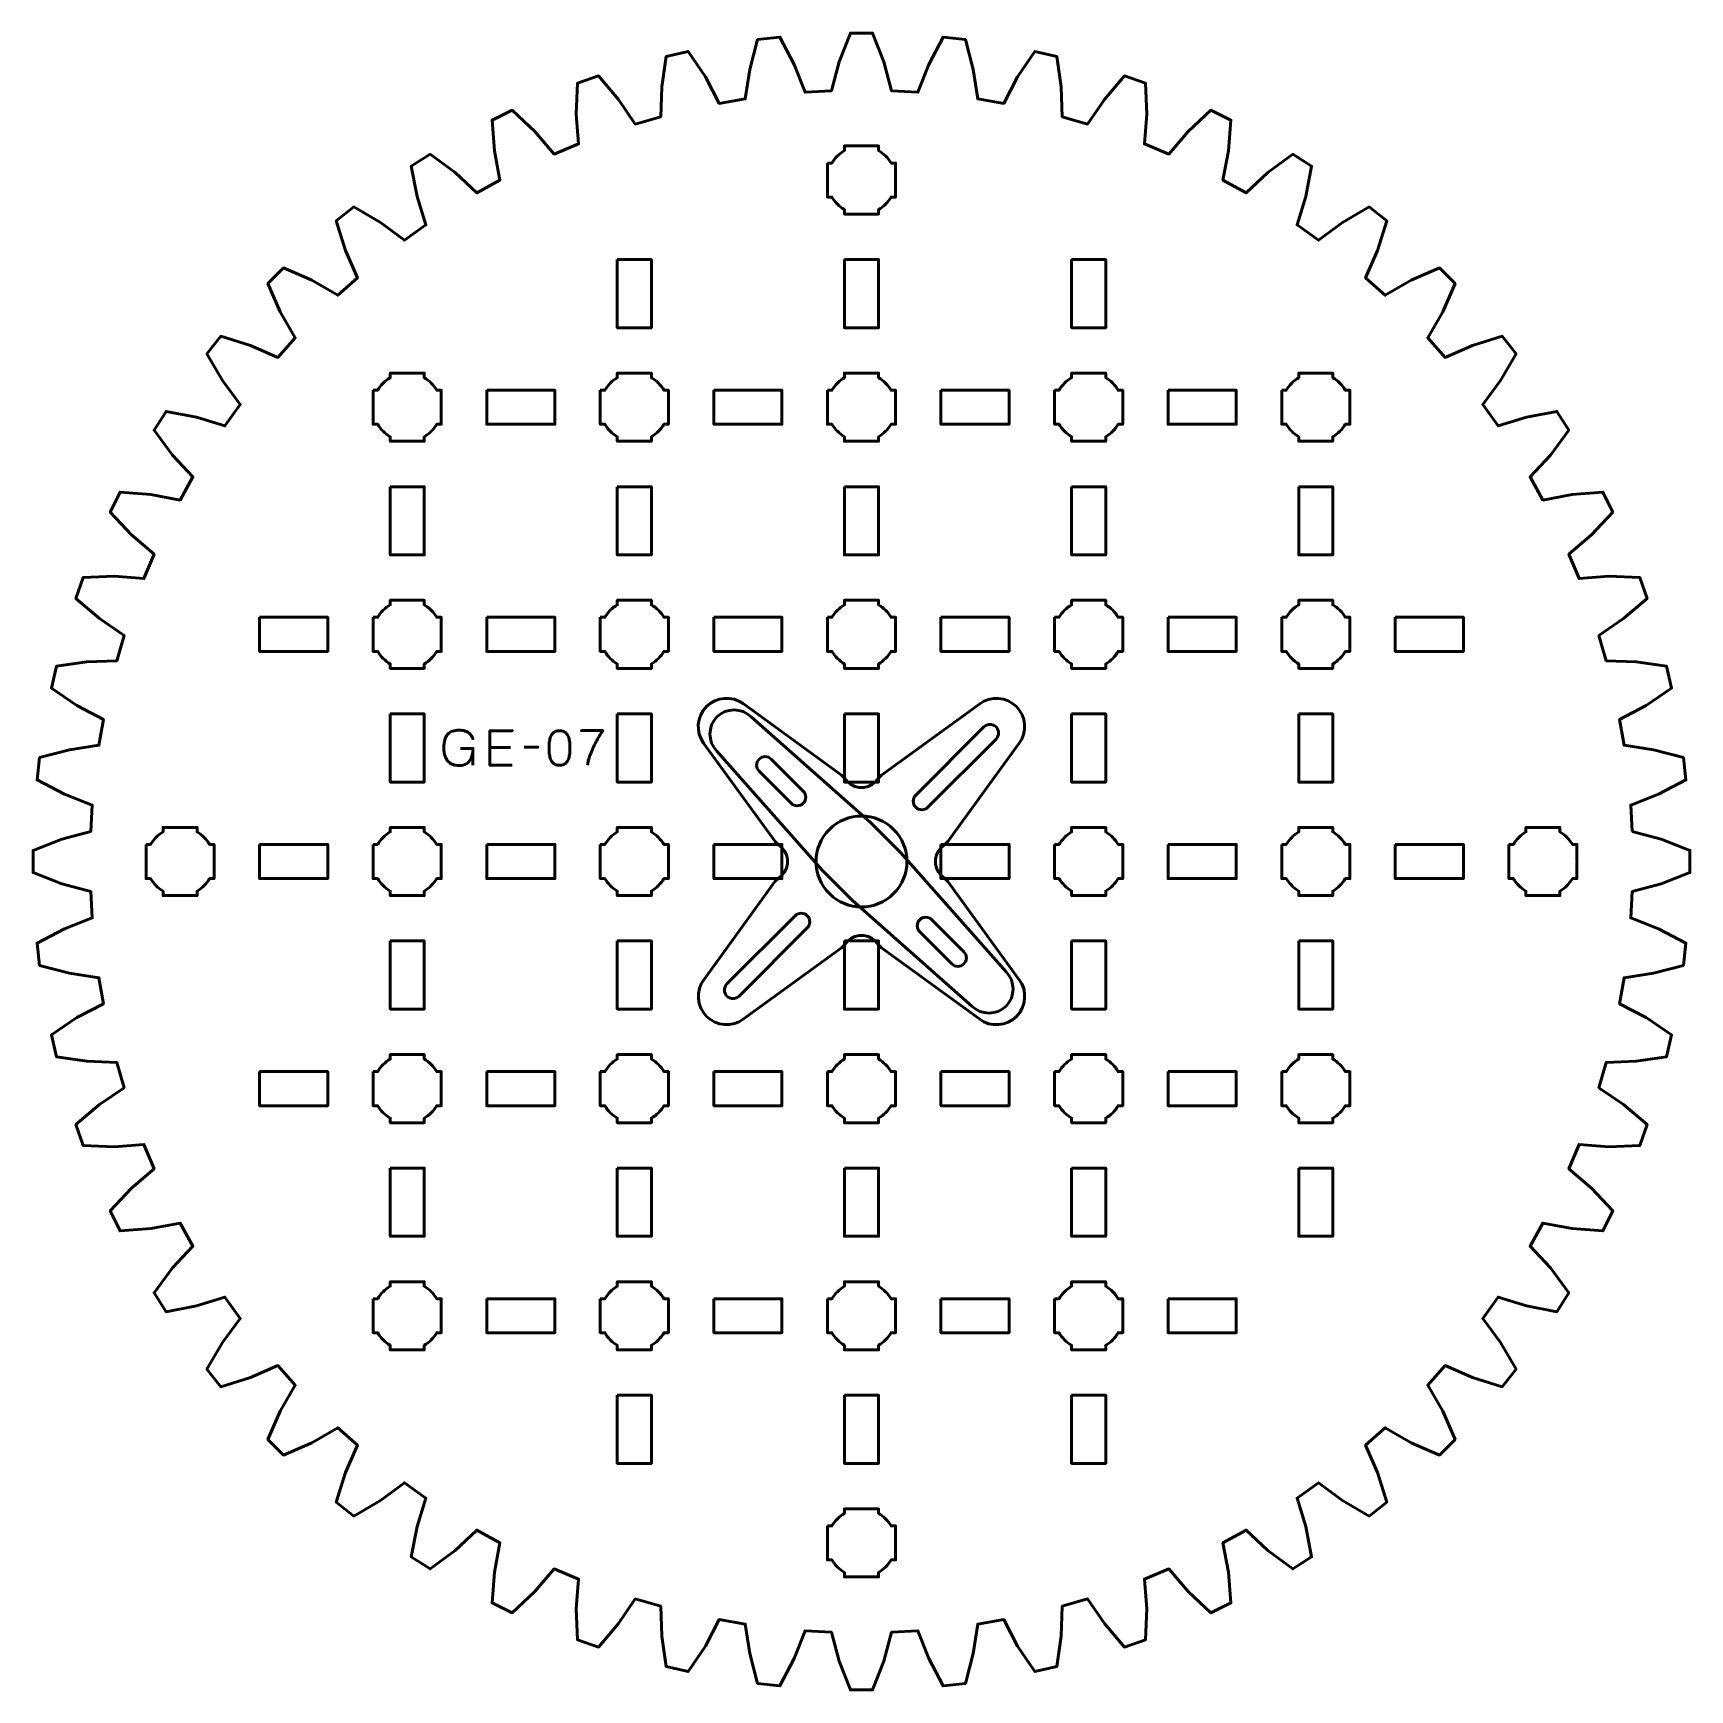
# Model space of a CAD drawing. Header units: centimetres. Extents: x -17.8 to -3.2, y -22.1 to -7.6.
import ezdxf

# ---------------------------------------------------------------- set-up
doc = ezdxf.new("R2010")
doc.units = ezdxf.units.CM
doc.header["$MEASUREMENT"] = 0
doc.layers.add('Layer 1', color=7, linetype='Continuous')

msp = doc.modelspace()

# ---------------------------------------------------------------- linework, layer by layer
at = {"layer": 'Layer 1', "lineweight": 53}
for points, knots in [([(-3.71375, -14.58521), (-3.71375, -14.58521), (-3.45988, -14.65258), (-3.45988, -14.65258), (-3.45988, -14.65258), (-3.45988, -14.65258), (-3.20618, -14.7517), (-3.20618, -14.7517), (-3.20618, -14.7517), (-3.20618, -14.7517), (-3.20618, -14.94832), (-3.20618, -14.94832), (-3.20618, -14.94832), (-3.20618, -14.94832), (-3.45988, -15.04769), (-3.45988, -15.04769), (-3.45988, -15.04769), (-3.45988, -15.04769), (-3.71375, -15.115), (-3.71375, -15.115), (-3.71375, -15.115), (-3.71375, -15.115), (-3.72668, -15.34669), (-3.72668, -15.34669), (-3.72668, -15.34669), (-3.72668, -15.34669), (-3.48186, -15.44201), (-3.48186, -15.44201), (-3.48186, -15.44201), (-3.48186, -15.44201), (-3.24109, -15.56894), (-3.24109, -15.56894), (-3.24109, -15.56894), (-3.24109, -15.56894), (-3.26307, -15.76436), (-3.26307, -15.76436), (-3.26307, -15.76436), (-3.26307, -15.76436), (-3.52622, -15.8346), (-3.52622, -15.8346), (-3.52622, -15.8346), (-3.52622, -15.8346), (-3.7861, -15.87302), (-3.7861, -15.87302), (-3.7861, -15.87302), (-3.7861, -15.87302), (-3.82486, -16.10199), (-3.82486, -16.10199), (-3.82486, -16.10199), (-3.82486, -16.10199), (-3.59239, -16.22412), (-3.59239, -16.22412), (-3.59239, -16.22412), (-3.59239, -16.22412), (-3.36729, -16.37713), (-3.36729, -16.37713), (-3.36729, -16.37713), (-3.36729, -16.37713), (-3.41084, -16.56905), (-3.41084, -16.56905), (-3.41084, -16.56905), (-3.41084, -16.56905), (-3.68016, -16.60921), (-3.68016, -16.60921), (-3.68016, -16.60921), (-3.68016, -16.60921), (-3.94276, -16.61845), (-3.94276, -16.61845), (-3.94276, -16.61845), (-3.94276, -16.61845), (-4.00702, -16.84149), (-4.00702, -16.84149), (-4.00702, -16.84149), (-4.00702, -16.84149), (-3.78956, -16.98887), (-3.78956, -16.98887), (-3.78956, -16.98887), (-3.78956, -16.98887), (-3.58296, -17.16617), (-3.58296, -17.16617), (-3.58296, -17.16617), (-3.58296, -17.16617), (-3.64796, -17.35198), (-3.64796, -17.35198), (-3.64796, -17.35198), (-3.64796, -17.35198), (-3.92019, -17.3618), (-3.92019, -17.3618), (-3.92019, -17.3618), (-3.92019, -17.3618), (-4.182, -17.34135), (-4.182, -17.34135), (-4.182, -17.34135), (-4.182, -17.34135), (-4.2709, -17.5559), (-4.2709, -17.5559), (-4.2709, -17.5559), (-4.2709, -17.5559), (-4.07122, -17.72684), (-4.07122, -17.72684), (-4.07122, -17.72684), (-4.07122, -17.72684), (-3.88586, -17.92612), (-3.88586, -17.92612), (-3.88586, -17.92612), (-3.88586, -17.92612), (-3.97111, -18.10343), (-3.97111, -18.10343), (-3.97111, -18.10343), (-3.97111, -18.10343), (-4.24275, -18.08258), (-4.24275, -18.08258), (-4.24275, -18.08258), (-4.24275, -18.08258), (-4.50071, -18.03319), (-4.50071, -18.03319), (-4.50071, -18.03319), (-4.50071, -18.03319), (-4.61297, -18.23633), (-4.61297, -18.23633), (-4.61297, -18.23633), (-4.61297, -18.23633), (-4.43374, -18.42851), (-4.43374, -18.42851), (-4.43374, -18.42851), (-4.43374, -18.42851), (-4.27188, -18.64724), (-4.27188, -18.64724), (-4.27188, -18.64724), (-4.27188, -18.64724), (-4.37645, -18.81393), (-4.37645, -18.81393), (-4.37645, -18.81393), (-4.37645, -18.81393), (-4.64403, -18.76301), (-4.64403, -18.76301), (-4.64403, -18.76301), (-4.64403, -18.76301), (-4.89483, -18.68487), (-4.89483, -18.68487), (-4.89483, -18.68487), (-4.89483, -18.68487), (-5.02912, -18.87414), (-5.02912, -18.87414), (-5.02912, -18.87414), (-5.02912, -18.87414), (-4.87265, -19.08523), (-4.87265, -19.08523), (-4.87265, -19.08523), (-4.87265, -19.08523), (-4.73604, -19.32077), (-4.73604, -19.32077), (-4.73604, -19.32077), (-4.73604, -19.32077), (-4.85878, -19.47452), (-4.85878, -19.47452), (-4.85878, -19.47452), (-4.85878, -19.47452), (-5.11901, -19.3941), (-5.11901, -19.3941), (-5.11901, -19.3941), (-5.11901, -19.3941), (-5.35939, -19.28836), (-5.35939, -19.28836), (-5.35939, -19.28836), (-5.35939, -19.28836), (-5.51412, -19.46143), (-5.51412, -19.46143), (-5.51412, -19.46143), (-5.51412, -19.46143), (-5.38215, -19.68866), (-5.38215, -19.68866), (-5.38215, -19.68866), (-5.38215, -19.68866), (-5.27295, -19.93813), (-5.27295, -19.93813), (-5.27295, -19.93813), (-5.27295, -19.93813), (-5.41209, -20.07726), (-5.41209, -20.07726), (-5.41209, -20.07726), (-5.41209, -20.07726), (-5.66155, -19.96785), (-5.66155, -19.96785), (-5.66155, -19.96785), (-5.66155, -19.96785), (-5.88859, -19.83588), (-5.88859, -19.83588), (-5.88859, -19.83588), (-5.88859, -19.83588), (-6.06184, -19.99063), (-6.06184, -19.99063), (-6.06184, -19.99063), (-6.06184, -19.99063), (-5.95615, -20.2312), (-5.95615, -20.2312), (-5.95615, -20.2312), (-5.95615, -20.2312), (-5.8755, -20.49122), (-5.8755, -20.49122), (-5.8755, -20.49122), (-5.8755, -20.49122), (-6.02925, -20.61396), (-6.02925, -20.61396), (-6.02925, -20.61396), (-6.02925, -20.61396), (-6.26498, -20.47755), (-6.26498, -20.47755), (-6.26498, -20.47755), (-6.26498, -20.47755), (-6.47588, -20.32089), (-6.47588, -20.32089), (-6.47588, -20.32089), (-6.47588, -20.32089), (-6.66532, -20.45517), (-6.66532, -20.45517), (-6.66532, -20.45517), (-6.66532, -20.45517), (-6.58719, -20.70617), (-6.58719, -20.70617), (-6.58719, -20.70617), (-6.58719, -20.70617), (-6.53627, -20.97357), (-6.53627, -20.97357), (-6.53627, -20.97357), (-6.53627, -20.97357), (-6.70276, -21.07831), (-6.70276, -21.07831), (-6.70276, -21.07831), (-6.70276, -21.07831), (-6.92171, -20.91626), (-6.92171, -20.91626), (-6.92171, -20.91626), (-6.92171, -20.91626), (-7.11367, -20.73704), (-7.11367, -20.73704), (-7.11367, -20.73704), (-7.11367, -20.73704), (-7.31701, -20.8493), (-7.31701, -20.8493), (-7.31701, -20.8493), (-7.31701, -20.8493), (-7.26742, -21.10745), (-7.26742, -21.10745), (-7.26742, -21.10745), (-7.26742, -21.10745), (-7.24679, -21.37889), (-7.24679, -21.37889), (-7.24679, -21.37889), (-7.24679, -21.37889), (-7.42389, -21.4642), (-7.42389, -21.4642), (-7.42389, -21.4642), (-7.42389, -21.4642), (-7.62337, -21.27878), (-7.62337, -21.27878), (-7.62337, -21.27878), (-7.62337, -21.27878), (-7.7941, -21.07931), (-7.7941, -21.07931), (-7.7941, -21.07931), (-7.7941, -21.07931), (-8.00865, -21.16805), (-8.00865, -21.16805), (-8.00865, -21.16805), (-8.00865, -21.16805), (-7.98841, -21.43001), (-7.98841, -21.43001), (-7.98841, -21.43001), (-7.98841, -21.43001), (-7.99824, -21.70224), (-7.99824, -21.70224), (-7.99824, -21.70224), (-7.99824, -21.70224), (-8.18383, -21.76704), (-8.18383, -21.76704), (-8.18383, -21.76704), (-8.18383, -21.76704), (-8.36134, -21.56045), (-8.36134, -21.56045), (-8.36134, -21.56045), (-8.36134, -21.56045), (-8.50872, -21.34304), (-8.50872, -21.34304), (-8.50872, -21.34304), (-8.50872, -21.34304), (-8.73175, -21.40724), (-8.73175, -21.40724), (-8.73175, -21.40724), (-8.73175, -21.40724), (-8.7408, -21.66984), (-8.7408, -21.66984), (-8.7408, -21.66984), (-8.7408, -21.66984), (-8.78114, -21.93916), (-8.78114, -21.93916), (-8.78114, -21.93916), (-8.78114, -21.93916), (-8.97292, -21.98297), (-8.97292, -21.98297), (-8.97292, -21.98297), (-8.97292, -21.98297), (-9.12608, -21.7578), (-9.12608, -21.7578), (-9.12608, -21.7578), (-9.12608, -21.7578), (-9.24821, -21.52514), (-9.24821, -21.52514), (-9.24821, -21.52514), (-9.24821, -21.52514), (-9.47703, -21.5641), (-9.47703, -21.5641), (-9.47703, -21.5641), (-9.47703, -21.5641), (-9.51542, -21.82398), (-9.51542, -21.82398), (-9.51542, -21.82398), (-9.51542, -21.82398), (-9.58564, -22.08713), (-9.58564, -22.08713), (-9.58564, -22.08713), (-9.58564, -22.08713), (-9.78107, -22.10911), (-9.78107, -22.10911), (-9.78107, -22.10911), (-9.78107, -22.10911), (-9.908, -21.86814), (-9.908, -21.86814), (-9.908, -21.86814), (-9.908, -21.86814), (-10.00353, -21.62332), (-10.00353, -21.62332), (-10.00353, -21.62332), (-10.00353, -21.62332), (-10.2352, -21.63645), (-10.2352, -21.63645), (-10.2352, -21.63645), (-10.2352, -21.63645), (-10.30252, -21.89037), (-10.30252, -21.89037), (-10.30252, -21.89037), (-10.30252, -21.89037), (-10.4017, -22.14383), (-10.4017, -22.14383), (-10.4017, -22.14383), (-10.4017, -22.14383), (-10.59832, -22.14383), (-10.59832, -22.14383), (-10.59832, -22.14383), (-10.59832, -22.14383), (-10.69748, -21.89037), (-10.69748, -21.89037), (-10.69748, -21.89037), (-10.69748, -21.89037), (-10.7648, -21.63645), (-10.7648, -21.63645), (-10.7648, -21.63645), (-10.7648, -21.63645), (-10.99669, -21.62332), (-10.99669, -21.62332), (-10.99669, -21.62332), (-10.99669, -21.62332), (-11.092, -21.86814), (-11.092, -21.86814), (-11.092, -21.86814), (-11.092, -21.86814), (-11.21894, -22.10911), (-11.21894, -22.10911), (-11.21894, -22.10911), (-11.21894, -22.10911), (-11.41436, -22.08713), (-11.41436, -22.08713), (-11.41436, -22.08713), (-11.41436, -22.08713), (-11.4846, -21.82398), (-11.4846, -21.82398), (-11.4846, -21.82398), (-11.4846, -21.82398), (-11.52297, -21.5641), (-11.52297, -21.5641), (-11.52297, -21.5641), (-11.52297, -21.5641), (-11.75198, -21.52514), (-11.75198, -21.52514), (-11.75198, -21.52514), (-11.75198, -21.52514), (-11.87412, -21.7578), (-11.87412, -21.7578), (-11.87412, -21.7578), (-11.87412, -21.7578), (-12.02708, -21.98297), (-12.02708, -21.98297), (-12.02708, -21.98297), (-12.02708, -21.98297), (-12.21886, -21.93916), (-12.21886, -21.93916), (-12.21886, -21.93916), (-12.21886, -21.93916), (-12.2592, -21.66984), (-12.2592, -21.66984), (-12.2592, -21.66984), (-12.2592, -21.66984), (-12.26825, -21.40724), (-12.26825, -21.40724), (-12.26825, -21.40724), (-12.26825, -21.40724), (-12.49148, -21.34304), (-12.49148, -21.34304), (-12.49148, -21.34304), (-12.49148, -21.34304), (-12.63886, -21.56045), (-12.63886, -21.56045), (-12.63886, -21.56045), (-12.63886, -21.56045), (-12.81617, -21.76704), (-12.81617, -21.76704), (-12.81617, -21.76704), (-12.81617, -21.76704), (-13.00196, -21.70224), (-13.00196, -21.70224), (-13.00196, -21.70224), (-13.00196, -21.70224), (-13.01179, -21.43001), (-13.01179, -21.43001), (-13.01179, -21.43001), (-13.01179, -21.43001), (-12.99135, -21.16805), (-12.99135, -21.16805), (-12.99135, -21.16805), (-12.99135, -21.16805), (-13.2059, -21.07931), (-13.2059, -21.07931), (-13.2059, -21.07931), (-13.2059, -21.07931), (-13.37682, -21.27878), (-13.37682, -21.27878), (-13.37682, -21.27878), (-13.37682, -21.27878), (-13.57611, -21.4642), (-13.57611, -21.4642), (-13.57611, -21.4642), (-13.57611, -21.4642), (-13.75342, -21.37889), (-13.75342, -21.37889), (-13.75342, -21.37889), (-13.75342, -21.37889), (-13.73258, -21.10745), (-13.73258, -21.10745), (-13.73258, -21.10745), (-13.73258, -21.10745), (-13.68319, -20.8493), (-13.68319, -20.8493), (-13.68319, -20.8493), (-13.68319, -20.8493), (-13.88633, -20.73704), (-13.88633, -20.73704), (-13.88633, -20.73704), (-13.88633, -20.73704), (-14.07849, -20.91626), (-14.07849, -20.91626), (-14.07849, -20.91626), (-14.07849, -20.91626), (-14.29724, -21.07831), (-14.29724, -21.07831), (-14.29724, -21.07831), (-14.29724, -21.07831), (-14.46392, -20.97357), (-14.46392, -20.97357), (-14.46392, -20.97357), (-14.46392, -20.97357), (-14.41281, -20.70617), (-14.41281, -20.70617), (-14.41281, -20.70617), (-14.41281, -20.70617), (-14.33487, -20.45517), (-14.33487, -20.45517), (-14.33487, -20.45517), (-14.33487, -20.45517), (-14.52414, -20.32089), (-14.52414, -20.32089), (-14.52414, -20.32089), (-14.52414, -20.32089), (-14.73517, -20.47755), (-14.73517, -20.47755), (-14.73517, -20.47755), (-14.73517, -20.47755), (-14.97075, -20.61396), (-14.97075, -20.61396), (-14.97075, -20.61396), (-14.97075, -20.61396), (-15.1245, -20.49122), (-15.1245, -20.49122), (-15.1245, -20.49122), (-15.1245, -20.49122), (-15.04385, -20.2312), (-15.04385, -20.2312), (-15.04385, -20.2312), (-15.04385, -20.2312), (-14.93836, -19.99063), (-14.93836, -19.99063), (-14.93836, -19.99063), (-14.93836, -19.99063), (-15.11141, -19.83588), (-15.11141, -19.83588), (-15.11141, -19.83588), (-15.11141, -19.83588), (-15.33846, -19.96785), (-15.33846, -19.96785), (-15.33846, -19.96785), (-15.33846, -19.96785), (-15.58811, -20.07726), (-15.58811, -20.07726), (-15.58811, -20.07726), (-15.58811, -20.07726), (-15.727, -19.93813), (-15.727, -19.93813), (-15.727, -19.93813), (-15.727, -19.93813), (-15.61785, -19.68866), (-15.61785, -19.68866), (-15.61785, -19.68866), (-15.61785, -19.68866), (-15.48588, -19.46143), (-15.48588, -19.46143), (-15.48588, -19.46143), (-15.48588, -19.46143), (-15.64057, -19.28836), (-15.64057, -19.28836), (-15.64057, -19.28836), (-15.64057, -19.28836), (-15.88119, -19.3941), (-15.88119, -19.3941), (-15.88119, -19.3941), (-15.88119, -19.3941), (-16.14122, -19.47452), (-16.14122, -19.47452), (-16.14122, -19.47452), (-16.14122, -19.47452), (-16.26396, -19.32077), (-16.26396, -19.32077), (-16.26396, -19.32077), (-16.26396, -19.32077), (-16.12735, -19.08523), (-16.12735, -19.08523), (-16.12735, -19.08523), (-16.12735, -19.08523), (-15.97088, -18.87414), (-15.97088, -18.87414), (-15.97088, -18.87414), (-15.97088, -18.87414), (-16.10517, -18.68487), (-16.10517, -18.68487), (-16.10517, -18.68487), (-16.10517, -18.68487), (-16.35597, -18.76301), (-16.35597, -18.76301), (-16.35597, -18.76301), (-16.35597, -18.76301), (-16.62355, -18.81393), (-16.62355, -18.81393), (-16.62355, -18.81393), (-16.62355, -18.81393), (-16.72831, -18.64724), (-16.72831, -18.64724), (-16.72831, -18.64724), (-16.72831, -18.64724), (-16.56626, -18.42851), (-16.56626, -18.42851), (-16.56626, -18.42851), (-16.56626, -18.42851), (-16.38703, -18.23633), (-16.38703, -18.23633), (-16.38703, -18.23633), (-16.38703, -18.23633), (-16.49929, -18.03319), (-16.49929, -18.03319), (-16.49929, -18.03319), (-16.49929, -18.03319), (-16.75745, -18.08258), (-16.75745, -18.08258), (-16.75745, -18.08258), (-16.75745, -18.08258), (-17.02889, -18.10343), (-17.02889, -18.10343), (-17.02889, -18.10343), (-17.02889, -18.10343), (-17.11414, -17.92612), (-17.11414, -17.92612), (-17.11414, -17.92612), (-17.11414, -17.92612), (-16.92872, -17.72684), (-16.92872, -17.72684), (-16.92872, -17.72684), (-16.92872, -17.72684), (-16.72925, -17.5559), (-16.72925, -17.5559), (-16.72925, -17.5559), (-16.72925, -17.5559), (-16.818, -17.34135), (-16.818, -17.34135), (-16.818, -17.34135), (-16.818, -17.34135), (-17.08001, -17.3618), (-17.08001, -17.3618), (-17.08001, -17.3618), (-17.08001, -17.3618), (-17.35204, -17.35198), (-17.35204, -17.35198), (-17.35204, -17.35198), (-17.35204, -17.35198), (-17.41704, -17.16617), (-17.41704, -17.16617), (-17.41704, -17.16617), (-17.41704, -17.16617), (-17.21044, -16.98887), (-17.21044, -16.98887), (-17.21044, -16.98887), (-17.21044, -16.98887), (-16.99298, -16.84149), (-16.99298, -16.84149), (-16.99298, -16.84149), (-16.99298, -16.84149), (-17.05724, -16.61845), (-17.05724, -16.61845), (-17.05724, -16.61845), (-17.05724, -16.61845), (-17.31978, -16.60921), (-17.31978, -16.60921), (-17.31978, -16.60921), (-17.31978, -16.60921), (-17.58916, -16.56905), (-17.58916, -16.56905), (-17.58916, -16.56905), (-17.58916, -16.56905), (-17.63292, -16.37713), (-17.63292, -16.37713), (-17.63292, -16.37713), (-17.63292, -16.37713), (-17.40761, -16.22412), (-17.40761, -16.22412), (-17.40761, -16.22412), (-17.40761, -16.22412), (-17.17514, -16.10199), (-17.17514, -16.10199), (-17.17514, -16.10199), (-17.17514, -16.10199), (-17.2139, -15.87302), (-17.2139, -15.87302), (-17.2139, -15.87302), (-17.2139, -15.87302), (-17.47378, -15.8346), (-17.47378, -15.8346), (-17.47378, -15.8346), (-17.47378, -15.8346), (-17.73712, -15.76436), (-17.73712, -15.76436), (-17.73712, -15.76436), (-17.73712, -15.76436), (-17.7591, -15.56894), (-17.7591, -15.56894), (-17.7591, -15.56894), (-17.7591, -15.56894), (-17.51814, -15.44201), (-17.51814, -15.44201), (-17.51814, -15.44201), (-17.51814, -15.44201), (-17.27332, -15.34669), (-17.27332, -15.34669), (-17.27332, -15.34669), (-17.27332, -15.34669), (-17.28625, -15.115), (-17.28625, -15.115), (-17.28625, -15.115), (-17.28625, -15.115), (-17.54031, -15.04769), (-17.54031, -15.04769), (-17.54031, -15.04769), (-17.54031, -15.04769), (-17.79382, -14.94832), (-17.79382, -14.94832), (-17.79382, -14.94832), (-17.79382, -14.94832), (-17.79382, -14.7517), (-17.79382, -14.7517), (-17.79382, -14.7517), (-17.79382, -14.7517), (-17.54031, -14.65258), (-17.54031, -14.65258), (-17.54031, -14.65258), (-17.54031, -14.65258), (-17.28625, -14.58521), (-17.28625, -14.58521), (-17.28625, -14.58521), (-17.28625, -14.58521), (-17.27332, -14.35353), (-17.27332, -14.35353), (-17.27332, -14.35353), (-17.27332, -14.35353), (-17.51814, -14.258), (-17.51814, -14.258), (-17.51814, -14.258), (-17.51814, -14.258), (-17.7591, -14.13108), (-17.7591, -14.13108), (-17.7591, -14.13108), (-17.7591, -14.13108), (-17.73712, -13.93564), (-17.73712, -13.93564), (-17.73712, -13.93564), (-17.73712, -13.93564), (-17.47378, -13.86561), (-17.47378, -13.86561), (-17.47378, -13.86561), (-17.47378, -13.86561), (-17.2139, -13.82704), (-17.2139, -13.82704), (-17.2139, -13.82704), (-17.2139, -13.82704), (-17.17514, -13.59823), (-17.17514, -13.59823), (-17.17514, -13.59823), (-17.17514, -13.59823), (-17.40761, -13.47608), (-17.40761, -13.47608), (-17.40761, -13.47608), (-17.40761, -13.47608), (-17.63292, -13.32293), (-17.63292, -13.32293), (-17.63292, -13.32293), (-17.63292, -13.32293), (-17.58916, -13.13114), (-17.58916, -13.13114), (-17.58916, -13.13114), (-17.58916, -13.13114), (-17.31978, -13.09085), (-17.31978, -13.09085), (-17.31978, -13.09085), (-17.31978, -13.09085), (-17.05724, -13.08177), (-17.05724, -13.08177), (-17.05724, -13.08177), (-17.05724, -13.08177), (-16.99298, -12.85872), (-16.99298, -12.85872), (-16.99298, -12.85872), (-16.99298, -12.85872), (-17.21044, -12.71134), (-17.21044, -12.71134), (-17.21044, -12.71134), (-17.21044, -12.71134), (-17.41704, -12.53384), (-17.41704, -12.53384), (-17.41704, -12.53384), (-17.41704, -12.53384), (-17.35204, -12.34824), (-17.35204, -12.34824), (-17.35204, -12.34824), (-17.35204, -12.34824), (-17.08001, -12.33841), (-17.08001, -12.33841), (-17.08001, -12.33841), (-17.08001, -12.33841), (-16.818, -12.35865), (-16.818, -12.35865), (-16.818, -12.35865), (-16.818, -12.35865), (-16.72925, -12.14416), (-16.72925, -12.14416), (-16.72925, -12.14416), (-16.72925, -12.14416), (-16.92872, -11.97343), (-16.92872, -11.97343), (-16.92872, -11.97343), (-16.92872, -11.97343), (-17.11414, -11.77394), (-17.11414, -11.77394), (-17.11414, -11.77394), (-17.11414, -11.77394), (-17.02889, -11.59683), (-17.02889, -11.59683), (-17.02889, -11.59683), (-17.02889, -11.59683), (-16.75745, -11.61748), (-16.75745, -11.61748), (-16.75745, -11.61748), (-16.75745, -11.61748), (-16.49929, -11.66701), (-16.49929, -11.66701), (-16.49929, -11.66701), (-16.49929, -11.66701), (-16.38703, -11.46389), (-16.38703, -11.46389), (-16.38703, -11.46389), (-16.38703, -11.46389), (-16.56626, -11.27176), (-16.56626, -11.27176), (-16.56626, -11.27176), (-16.56626, -11.27176), (-16.72831, -11.05276), (-16.72831, -11.05276), (-16.72831, -11.05276), (-16.72831, -11.05276), (-16.62355, -10.88627), (-16.62355, -10.88627), (-16.62355, -10.88627), (-16.62355, -10.88627), (-16.35597, -10.93719), (-16.35597, -10.93719), (-16.35597, -10.93719), (-16.35597, -10.93719), (-16.10517, -11.01533), (-16.10517, -11.01533), (-16.10517, -11.01533), (-16.10517, -11.01533), (-15.97088, -10.82588), (-15.97088, -10.82588), (-15.97088, -10.82588), (-15.97088, -10.82588), (-16.12735, -10.61504), (-16.12735, -10.61504), (-16.12735, -10.61504), (-16.12735, -10.61504), (-16.26396, -10.37925), (-16.26396, -10.37925), (-16.26396, -10.37925), (-16.26396, -10.37925), (-16.14122, -10.2255), (-16.14122, -10.2255), (-16.14122, -10.2255), (-16.14122, -10.2255), (-15.88119, -10.30616), (-15.88119, -10.30616), (-15.88119, -10.30616), (-15.88119, -10.30616), (-15.64057, -10.41184), (-15.64057, -10.41184), (-15.64057, -10.41184), (-15.64057, -10.41184), (-15.48588, -10.23879), (-15.48588, -10.23879), (-15.48588, -10.23879), (-15.48588, -10.23879), (-15.61785, -10.01155), (-15.61785, -10.01155), (-15.61785, -10.01155), (-15.61785, -10.01155), (-15.727, -9.76209), (-15.727, -9.76209), (-15.727, -9.76209), (-15.727, -9.76209), (-15.58811, -9.62301), (-15.58811, -9.62301), (-15.58811, -9.62301), (-15.58811, -9.62301), (-15.33846, -9.73221), (-15.33846, -9.73221), (-15.33846, -9.73221), (-15.33846, -9.73221), (-15.11141, -9.86418), (-15.11141, -9.86418), (-15.11141, -9.86418), (-15.11141, -9.86418), (-14.93836, -9.70943), (-14.93836, -9.70943), (-14.93836, -9.70943), (-14.93836, -9.70943), (-15.04385, -9.46907), (-15.04385, -9.46907), (-15.04385, -9.46907), (-15.04385, -9.46907), (-15.1245, -9.20878), (-15.1245, -9.20878), (-15.1245, -9.20878), (-15.1245, -9.20878), (-14.97075, -9.08629), (-14.97075, -9.08629), (-14.97075, -9.08629), (-14.97075, -9.08629), (-14.73517, -9.22267), (-14.73517, -9.22267), (-14.73517, -9.22267), (-14.73517, -9.22267), (-14.52414, -9.37913), (-14.52414, -9.37913), (-14.52414, -9.37913), (-14.52414, -9.37913), (-14.33487, -9.24484), (-14.33487, -9.24484), (-14.33487, -9.24484), (-14.33487, -9.24484), (-14.41281, -8.99403), (-14.41281, -8.99403), (-14.41281, -8.99403), (-14.41281, -8.99403), (-14.46392, -8.72645), (-14.46392, -8.72645), (-14.46392, -8.72645), (-14.46392, -8.72645), (-14.29724, -8.6219), (-14.29724, -8.6219), (-14.29724, -8.6219), (-14.29724, -8.6219), (-14.07849, -8.7838), (-14.07849, -8.7838), (-14.07849, -8.7838), (-14.07849, -8.7838), (-13.88633, -8.96298), (-13.88633, -8.96298), (-13.88633, -8.96298), (-13.88633, -8.96298), (-13.68319, -8.85072), (-13.68319, -8.85072), (-13.68319, -8.85072), (-13.68319, -8.85072), (-13.73258, -8.59275), (-13.73258, -8.59275), (-13.73258, -8.59275), (-13.73258, -8.59275), (-13.75342, -8.32112), (-13.75342, -8.32112), (-13.75342, -8.32112), (-13.75342, -8.32112), (-13.57611, -8.23588), (-13.57611, -8.23588), (-13.57611, -8.23588), (-13.57611, -8.23588), (-13.37682, -8.42128), (-13.37682, -8.42128), (-13.37682, -8.42128), (-13.37682, -8.42128), (-13.2059, -8.62096), (-13.2059, -8.62096), (-13.2059, -8.62096), (-13.2059, -8.62096), (-12.99135, -8.53201), (-12.99135, -8.53201), (-12.99135, -8.53201), (-12.99135, -8.53201), (-13.01179, -8.27019), (-13.01179, -8.27019), (-13.01179, -8.27019), (-13.01179, -8.27019), (-13.00196, -7.99796), (-13.00196, -7.99796), (-13.00196, -7.99796), (-13.00196, -7.99796), (-12.81617, -7.93297), (-12.81617, -7.93297), (-12.81617, -7.93297), (-12.81617, -7.93297), (-12.63886, -8.13961), (-12.63886, -8.13961), (-12.63886, -8.13961), (-12.63886, -8.13961), (-12.49148, -8.35722), (-12.49148, -8.35722), (-12.49148, -8.35722), (-12.49148, -8.35722), (-12.26825, -8.29277), (-12.26825, -8.29277), (-12.26825, -8.29277), (-12.26825, -8.29277), (-12.2592, -8.03022), (-12.2592, -8.03022), (-12.2592, -8.03022), (-12.2592, -8.03022), (-12.21886, -7.7609), (-12.21886, -7.7609), (-12.21886, -7.7609), (-12.21886, -7.7609), (-12.02708, -7.71729), (-12.02708, -7.71729), (-12.02708, -7.71729), (-12.02708, -7.71729), (-11.87412, -7.94241), (-11.87412, -7.94241), (-11.87412, -7.94241), (-11.87412, -7.94241), (-11.75198, -8.17488), (-11.75198, -8.17488), (-11.75198, -8.17488), (-11.75198, -8.17488), (-11.52297, -8.1361), (-11.52297, -8.1361), (-11.52297, -8.1361), (-11.52297, -8.1361), (-11.4846, -7.87627), (-11.4846, -7.87627), (-11.4846, -7.87627), (-11.4846, -7.87627), (-11.41436, -7.61307), (-11.41436, -7.61307), (-11.41436, -7.61307), (-11.41436, -7.61307), (-11.21894, -7.59109), (-11.21894, -7.59109), (-11.21894, -7.59109), (-11.21894, -7.59109), (-11.092, -7.83206), (-11.092, -7.83206), (-11.092, -7.83206), (-11.092, -7.83206), (-10.99669, -8.07689), (-10.99669, -8.07689), (-10.99669, -8.07689), (-10.99669, -8.07689), (-10.7648, -8.06375), (-10.7648, -8.06375), (-10.7648, -8.06375), (-10.7648, -8.06375), (-10.69748, -7.80989), (-10.69748, -7.80989), (-10.69748, -7.80989), (-10.69748, -7.80989), (-10.59832, -7.55618), (-10.59832, -7.55618), (-10.59832, -7.55618), (-10.59832, -7.55618), (-10.4017, -7.55618), (-10.4017, -7.55618), (-10.4017, -7.55618), (-10.4017, -7.55618), (-10.30252, -7.80989), (-10.30252, -7.80989), (-10.30252, -7.80989), (-10.30252, -7.80989), (-10.2352, -8.06375), (-10.2352, -8.06375), (-10.2352, -8.06375), (-10.2352, -8.06375), (-10.00353, -8.07689), (-10.00353, -8.07689), (-10.00353, -8.07689), (-10.00353, -8.07689), (-9.908, -7.83206), (-9.908, -7.83206), (-9.908, -7.83206), (-9.908, -7.83206), (-9.78107, -7.59109), (-9.78107, -7.59109), (-9.78107, -7.59109), (-9.78107, -7.59109), (-9.58564, -7.61307), (-9.58564, -7.61307), (-9.58564, -7.61307), (-9.58564, -7.61307), (-9.51542, -7.87627), (-9.51542, -7.87627), (-9.51542, -7.87627), (-9.51542, -7.87627), (-9.47703, -8.1361), (-9.47703, -8.1361), (-9.47703, -8.1361), (-9.47703, -8.1361), (-9.24821, -8.17488), (-9.24821, -8.17488), (-9.24821, -8.17488), (-9.24821, -8.17488), (-9.12608, -7.94241), (-9.12608, -7.94241), (-9.12608, -7.94241), (-9.12608, -7.94241), (-8.97292, -7.71729), (-8.97292, -7.71729), (-8.97292, -7.71729), (-8.97292, -7.71729), (-8.78114, -7.7609), (-8.78114, -7.7609), (-8.78114, -7.7609), (-8.78114, -7.7609), (-8.7408, -8.03022), (-8.7408, -8.03022), (-8.7408, -8.03022), (-8.7408, -8.03022), (-8.73175, -8.29277), (-8.73175, -8.29277), (-8.73175, -8.29277), (-8.73175, -8.29277), (-8.50872, -8.35722), (-8.50872, -8.35722), (-8.50872, -8.35722), (-8.50872, -8.35722), (-8.36134, -8.13961), (-8.36134, -8.13961), (-8.36134, -8.13961), (-8.36134, -8.13961), (-8.18383, -7.93297), (-8.18383, -7.93297), (-8.18383, -7.93297), (-8.18383, -7.93297), (-7.99824, -7.99796), (-7.99824, -7.99796), (-7.99824, -7.99796), (-7.99824, -7.99796), (-7.98841, -8.27019), (-7.98841, -8.27019), (-7.98841, -8.27019), (-7.98841, -8.27019), (-8.00865, -8.53201), (-8.00865, -8.53201), (-8.00865, -8.53201), (-8.00865, -8.53201), (-7.7941, -8.62096), (-7.7941, -8.62096), (-7.7941, -8.62096), (-7.7941, -8.62096), (-7.62337, -8.42128), (-7.62337, -8.42128), (-7.62337, -8.42128), (-7.62337, -8.42128), (-7.42389, -8.23588), (-7.42389, -8.23588), (-7.42389, -8.23588), (-7.42389, -8.23588), (-7.24679, -8.32112), (-7.24679, -8.32112), (-7.24679, -8.32112), (-7.24679, -8.32112), (-7.26742, -8.59275), (-7.26742, -8.59275), (-7.26742, -8.59275), (-7.26742, -8.59275), (-7.31701, -8.85072), (-7.31701, -8.85072), (-7.31701, -8.85072), (-7.31701, -8.85072), (-7.11367, -8.96298), (-7.11367, -8.96298), (-7.11367, -8.96298), (-7.11367, -8.96298), (-6.92171, -8.7838), (-6.92171, -8.7838), (-6.92171, -8.7838), (-6.92171, -8.7838), (-6.70276, -8.6219), (-6.70276, -8.6219), (-6.70276, -8.6219), (-6.70276, -8.6219), (-6.53627, -8.72645), (-6.53627, -8.72645), (-6.53627, -8.72645), (-6.53627, -8.72645), (-6.58719, -8.99403), (-6.58719, -8.99403), (-6.58719, -8.99403), (-6.58719, -8.99403), (-6.66532, -9.24484), (-6.66532, -9.24484), (-6.66532, -9.24484), (-6.66532, -9.24484), (-6.47588, -9.37913), (-6.47588, -9.37913), (-6.47588, -9.37913), (-6.47588, -9.37913), (-6.26498, -9.22267), (-6.26498, -9.22267), (-6.26498, -9.22267), (-6.26498, -9.22267), (-6.02925, -9.08629), (-6.02925, -9.08629), (-6.02925, -9.08629), (-6.02925, -9.08629), (-5.8755, -9.20878), (-5.8755, -9.20878), (-5.8755, -9.20878), (-5.8755, -9.20878), (-5.95615, -9.46907), (-5.95615, -9.46907), (-5.95615, -9.46907), (-5.95615, -9.46907), (-6.06184, -9.70943), (-6.06184, -9.70943), (-6.06184, -9.70943), (-6.06184, -9.70943), (-5.88859, -9.86418), (-5.88859, -9.86418), (-5.88859, -9.86418), (-5.88859, -9.86418), (-5.66155, -9.73221), (-5.66155, -9.73221), (-5.66155, -9.73221), (-5.66155, -9.73221), (-5.41209, -9.62301), (-5.41209, -9.62301), (-5.41209, -9.62301), (-5.41209, -9.62301), (-5.27295, -9.76209), (-5.27295, -9.76209), (-5.27295, -9.76209), (-5.27295, -9.76209), (-5.38215, -10.01155), (-5.38215, -10.01155), (-5.38215, -10.01155), (-5.38215, -10.01155), (-5.51412, -10.23879), (-5.51412, -10.23879), (-5.51412, -10.23879), (-5.51412, -10.23879), (-5.35939, -10.41184), (-5.35939, -10.41184), (-5.35939, -10.41184), (-5.35939, -10.41184), (-5.11901, -10.30616), (-5.11901, -10.30616), (-5.11901, -10.30616), (-5.11901, -10.30616), (-4.85878, -10.2255), (-4.85878, -10.2255), (-4.85878, -10.2255), (-4.85878, -10.2255), (-4.73604, -10.37925), (-4.73604, -10.37925), (-4.73604, -10.37925), (-4.73604, -10.37925), (-4.87265, -10.61504), (-4.87265, -10.61504), (-4.87265, -10.61504), (-4.87265, -10.61504), (-5.02912, -10.82588), (-5.02912, -10.82588), (-5.02912, -10.82588), (-5.02912, -10.82588), (-4.89483, -11.01533), (-4.89483, -11.01533), (-4.89483, -11.01533), (-4.89483, -11.01533), (-4.64403, -10.93719), (-4.64403, -10.93719), (-4.64403, -10.93719), (-4.64403, -10.93719), (-4.37645, -10.88627), (-4.37645, -10.88627), (-4.37645, -10.88627), (-4.37645, -10.88627), (-4.27188, -11.05276), (-4.27188, -11.05276), (-4.27188, -11.05276), (-4.27188, -11.05276), (-4.43374, -11.27176), (-4.43374, -11.27176), (-4.43374, -11.27176), (-4.43374, -11.27176), (-4.61297, -11.46389), (-4.61297, -11.46389), (-4.61297, -11.46389), (-4.61297, -11.46389), (-4.50071, -11.66701), (-4.50071, -11.66701), (-4.50071, -11.66701), (-4.50071, -11.66701), (-4.24275, -11.61748), (-4.24275, -11.61748), (-4.24275, -11.61748), (-4.24275, -11.61748), (-3.97111, -11.59683), (-3.97111, -11.59683), (-3.97111, -11.59683), (-3.97111, -11.59683), (-3.88586, -11.77394), (-3.88586, -11.77394), (-3.88586, -11.77394), (-3.88586, -11.77394), (-4.07122, -11.97343), (-4.07122, -11.97343), (-4.07122, -11.97343), (-4.07122, -11.97343), (-4.2709, -12.14416), (-4.2709, -12.14416), (-4.2709, -12.14416), (-4.2709, -12.14416), (-4.182, -12.35865), (-4.182, -12.35865), (-4.182, -12.35865), (-4.182, -12.35865), (-3.92019, -12.33841), (-3.92019, -12.33841), (-3.92019, -12.33841), (-3.92019, -12.33841), (-3.64796, -12.34824), (-3.64796, -12.34824), (-3.64796, -12.34824), (-3.64796, -12.34824), (-3.58296, -12.53384), (-3.58296, -12.53384), (-3.58296, -12.53384), (-3.58296, -12.53384), (-3.78956, -12.71134), (-3.78956, -12.71134), (-3.78956, -12.71134), (-3.78956, -12.71134), (-4.00702, -12.85872), (-4.00702, -12.85872), (-4.00702, -12.85872), (-4.00702, -12.85872), (-3.94276, -13.08177), (-3.94276, -13.08177), (-3.94276, -13.08177), (-3.94276, -13.08177), (-3.68016, -13.09085), (-3.68016, -13.09085), (-3.68016, -13.09085), (-3.68016, -13.09085), (-3.41084, -13.13114), (-3.41084, -13.13114), (-3.41084, -13.13114), (-3.41084, -13.13114), (-3.36729, -13.32293), (-3.36729, -13.32293), (-3.36729, -13.32293), (-3.36729, -13.32293), (-3.59239, -13.47608), (-3.59239, -13.47608), (-3.59239, -13.47608), (-3.59239, -13.47608), (-3.82486, -13.59823), (-3.82486, -13.59823), (-3.82486, -13.59823), (-3.82486, -13.59823), (-3.7861, -13.82704), (-3.7861, -13.82704), (-3.7861, -13.82704), (-3.7861, -13.82704), (-3.52622, -13.86561), (-3.52622, -13.86561), (-3.52622, -13.86561), (-3.52622, -13.86561), (-3.26307, -13.93564), (-3.26307, -13.93564), (-3.26307, -13.93564), (-3.26307, -13.93564), (-3.24109, -14.13108), (-3.24109, -14.13108), (-3.24109, -14.13108), (-3.24109, -14.13108), (-3.48186, -14.258), (-3.48186, -14.258), (-3.48186, -14.258), (-3.48186, -14.258), (-3.72668, -14.35353), (-3.72668, -14.35353), (-3.72668, -14.35353), (-3.72668, -14.35353), (-3.71375, -14.58521), (-3.71375, -14.58521)], [0, 0, 0, 0, 0.00297619, 0.00297619, 0.00297619, 0.00297619, 0.00595238, 0.00595238, 0.00595238, 0.00595238, 0.00892857, 0.00892857, 0.00892857, 0.00892857, 0.01190476, 0.01190476, 0.01190476, 0.01190476, 0.01488095, 0.01488095, 0.01488095, 0.01488095, 0.01785714, 0.01785714, 0.01785714, 0.01785714, 0.02083333, 0.02083333, 0.02083333, 0.02083333, 0.02380952, 0.02380952, 0.02380952, 0.02380952, 0.02678571, 0.02678571, 0.02678571, 0.02678571, 0.0297619, 0.0297619, 0.0297619, 0.0297619, 0.0327381, 0.0327381, 0.0327381, 0.0327381, 0.03571429, 0.03571429, 0.03571429, 0.03571429, 0.03869048, 0.03869048, 0.03869048, 0.03869048, 0.04166667, 0.04166667, 0.04166667, 0.04166667, 0.04464286, 0.04464286, 0.04464286, 0.04464286, 0.04761905, 0.04761905, 0.04761905, 0.04761905, 0.05059524, 0.05059524, 0.05059524, 0.05059524, 0.05357143, 0.05357143, 0.05357143, 0.05357143, 0.05654762, 0.05654762, 0.05654762, 0.05654762, 0.05952381, 0.05952381, 0.05952381, 0.05952381, 0.0625, 0.0625, 0.0625, 0.0625, 0.06547619, 0.06547619, 0.06547619, 0.06547619, 0.06845238, 0.06845238, 0.06845238, 0.06845238, 0.07142857, 0.07142857, 0.07142857, 0.07142857, 0.07440476, 0.07440476, 0.07440476, 0.07440476, 0.07738095, 0.07738095, 0.07738095, 0.07738095, 0.08035714, 0.08035714, 0.08035714, 0.08035714, 0.08333333, 0.08333333, 0.08333333, 0.08333333, 0.08630952, 0.08630952, 0.08630952, 0.08630952, 0.08928571, 0.08928571, 0.08928571, 0.08928571, 0.0922619, 0.0922619, 0.0922619, 0.0922619, 0.0952381, 0.0952381, 0.0952381, 0.0952381, 0.09821429, 0.09821429, 0.09821429, 0.09821429, 0.10119048, 0.10119048, 0.10119048, 0.10119048, 0.10416667, 0.10416667, 0.10416667, 0.10416667, 0.10714286, 0.10714286, 0.10714286, 0.10714286, 0.11011905, 0.11011905, 0.11011905, 0.11011905, 0.11309524, 0.11309524, 0.11309524, 0.11309524, 0.11607143, 0.11607143, 0.11607143, 0.11607143, 0.11904762, 0.11904762, 0.11904762, 0.11904762, 0.12202381, 0.12202381, 0.12202381, 0.12202381, 0.125, 0.125, 0.125, 0.125, 0.12797619, 0.12797619, 0.12797619, 0.12797619, 0.13095238, 0.13095238, 0.13095238, 0.13095238, 0.13392857, 0.13392857, 0.13392857, 0.13392857, 0.13690476, 0.13690476, 0.13690476, 0.13690476, 0.13988095, 0.13988095, 0.13988095, 0.13988095, 0.14285714, 0.14285714, 0.14285714, 0.14285714, 0.14583333, 0.14583333, 0.14583333, 0.14583333, 0.14880952, 0.14880952, 0.14880952, 0.14880952, 0.15178571, 0.15178571, 0.15178571, 0.15178571, 0.1547619, 0.1547619, 0.1547619, 0.1547619, 0.1577381, 0.1577381, 0.1577381, 0.1577381, 0.16071429, 0.16071429, 0.16071429, 0.16071429, 0.16369048, 0.16369048, 0.16369048, 0.16369048, 0.16666667, 0.16666667, 0.16666667, 0.16666667, 0.16964286, 0.16964286, 0.16964286, 0.16964286, 0.17261905, 0.17261905, 0.17261905, 0.17261905, 0.17559524, 0.17559524, 0.17559524, 0.17559524, 0.17857143, 0.17857143, 0.17857143, 0.17857143, 0.18154762, 0.18154762, 0.18154762, 0.18154762, 0.18452381, 0.18452381, 0.18452381, 0.18452381, 0.1875, 0.1875, 0.1875, 0.1875, 0.19047619, 0.19047619, 0.19047619, 0.19047619, 0.19345238, 0.19345238, 0.19345238, 0.19345238, 0.19642857, 0.19642857, 0.19642857, 0.19642857, 0.19940476, 0.19940476, 0.19940476, 0.19940476, 0.20238095, 0.20238095, 0.20238095, 0.20238095, 0.20535714, 0.20535714, 0.20535714, 0.20535714, 0.20833333, 0.20833333, 0.20833333, 0.20833333, 0.21130952, 0.21130952, 0.21130952, 0.21130952, 0.21428571, 0.21428571, 0.21428571, 0.21428571, 0.2172619, 0.2172619, 0.2172619, 0.2172619, 0.2202381, 0.2202381, 0.2202381, 0.2202381, 0.22321429, 0.22321429, 0.22321429, 0.22321429, 0.22619048, 0.22619048, 0.22619048, 0.22619048, 0.22916667, 0.22916667, 0.22916667, 0.22916667, 0.23214286, 0.23214286, 0.23214286, 0.23214286, 0.23511905, 0.23511905, 0.23511905, 0.23511905, 0.23809524, 0.23809524, 0.23809524, 0.23809524, 0.24107143, 0.24107143, 0.24107143, 0.24107143, 0.24404762, 0.24404762, 0.24404762, 0.24404762, 0.24702381, 0.24702381, 0.24702381, 0.24702381, 0.25, 0.25, 0.25, 0.25, 0.25297619, 0.25297619, 0.25297619, 0.25297619, 0.25595238, 0.25595238, 0.25595238, 0.25595238, 0.25892857, 0.25892857, 0.25892857, 0.25892857, 0.26190476, 0.26190476, 0.26190476, 0.26190476, 0.26488095, 0.26488095, 0.26488095, 0.26488095, 0.26785714, 0.26785714, 0.26785714, 0.26785714, 0.27083333, 0.27083333, 0.27083333, 0.27083333, 0.27380952, 0.27380952, 0.27380952, 0.27380952, 0.27678571, 0.27678571, 0.27678571, 0.27678571, 0.2797619, 0.2797619, 0.2797619, 0.2797619, 0.2827381, 0.2827381, 0.2827381, 0.2827381, 0.28571429, 0.28571429, 0.28571429, 0.28571429, 0.28869048, 0.28869048, 0.28869048, 0.28869048, 0.29166667, 0.29166667, 0.29166667, 0.29166667, 0.29464286, 0.29464286, 0.29464286, 0.29464286, 0.29761905, 0.29761905, 0.29761905, 0.29761905, 0.30059524, 0.30059524, 0.30059524, 0.30059524, 0.30357143, 0.30357143, 0.30357143, 0.30357143, 0.30654762, 0.30654762, 0.30654762, 0.30654762, 0.30952381, 0.30952381, 0.30952381, 0.30952381, 0.3125, 0.3125, 0.3125, 0.3125, 0.31547619, 0.31547619, 0.31547619, 0.31547619, 0.31845238, 0.31845238, 0.31845238, 0.31845238, 0.32142857, 0.32142857, 0.32142857, 0.32142857, 0.32440476, 0.32440476, 0.32440476, 0.32440476, 0.32738095, 0.32738095, 0.32738095, 0.32738095, 0.33035714, 0.33035714, 0.33035714, 0.33035714, 0.33333333, 0.33333333, 0.33333333, 0.33333333, 0.33630952, 0.33630952, 0.33630952, 0.33630952, 0.33928571, 0.33928571, 0.33928571, 0.33928571, 0.3422619, 0.3422619, 0.3422619, 0.3422619, 0.3452381, 0.3452381, 0.3452381, 0.3452381, 0.34821429, 0.34821429, 0.34821429, 0.34821429, 0.35119048, 0.35119048, 0.35119048, 0.35119048, 0.35416667, 0.35416667, 0.35416667, 0.35416667, 0.35714286, 0.35714286, 0.35714286, 0.35714286, 0.36011905, 0.36011905, 0.36011905, 0.36011905, 0.36309524, 0.36309524, 0.36309524, 0.36309524, 0.36607143, 0.36607143, 0.36607143, 0.36607143, 0.36904762, 0.36904762, 0.36904762, 0.36904762, 0.37202381, 0.37202381, 0.37202381, 0.37202381, 0.375, 0.375, 0.375, 0.375, 0.37797619, 0.37797619, 0.37797619, 0.37797619, 0.38095238, 0.38095238, 0.38095238, 0.38095238, 0.38392857, 0.38392857, 0.38392857, 0.38392857, 0.38690476, 0.38690476, 0.38690476, 0.38690476, 0.38988095, 0.38988095, 0.38988095, 0.38988095, 0.39285714, 0.39285714, 0.39285714, 0.39285714, 0.39583333, 0.39583333, 0.39583333, 0.39583333, 0.39880952, 0.39880952, 0.39880952, 0.39880952, 0.40178571, 0.40178571, 0.40178571, 0.40178571, 0.4047619, 0.4047619, 0.4047619, 0.4047619, 0.4077381, 0.4077381, 0.4077381, 0.4077381, 0.41071429, 0.41071429, 0.41071429, 0.41071429, 0.41369048, 0.41369048, 0.41369048, 0.41369048, 0.41666667, 0.41666667, 0.41666667, 0.41666667, 0.41964286, 0.41964286, 0.41964286, 0.41964286, 0.42261905, 0.42261905, 0.42261905, 0.42261905, 0.42559524, 0.42559524, 0.42559524, 0.42559524, 0.42857143, 0.42857143, 0.42857143, 0.42857143, 0.43154762, 0.43154762, 0.43154762, 0.43154762, 0.43452381, 0.43452381, 0.43452381, 0.43452381, 0.4375, 0.4375, 0.4375, 0.4375, 0.44047619, 0.44047619, 0.44047619, 0.44047619, 0.44345238, 0.44345238, 0.44345238, 0.44345238, 0.44642857, 0.44642857, 0.44642857, 0.44642857, 0.44940476, 0.44940476, 0.44940476, 0.44940476, 0.45238095, 0.45238095, 0.45238095, 0.45238095, 0.45535714, 0.45535714, 0.45535714, 0.45535714, 0.45833333, 0.45833333, 0.45833333, 0.45833333, 0.46130952, 0.46130952, 0.46130952, 0.46130952, 0.46428571, 0.46428571, 0.46428571, 0.46428571, 0.4672619, 0.4672619, 0.4672619, 0.4672619, 0.4702381, 0.4702381, 0.4702381, 0.4702381, 0.47321429, 0.47321429, 0.47321429, 0.47321429, 0.47619048, 0.47619048, 0.47619048, 0.47619048, 0.47916667, 0.47916667, 0.47916667, 0.47916667, 0.48214286, 0.48214286, 0.48214286, 0.48214286, 0.48511905, 0.48511905, 0.48511905, 0.48511905, 0.48809524, 0.48809524, 0.48809524, 0.48809524, 0.49107143, 0.49107143, 0.49107143, 0.49107143, 0.49404762, 0.49404762, 0.49404762, 0.49404762, 0.49702381, 0.49702381, 0.49702381, 0.49702381, 0.5, 0.5, 0.5, 0.5, 0.50297619, 0.50297619, 0.50297619, 0.50297619, 0.50595238, 0.50595238, 0.50595238, 0.50595238, 0.50892857, 0.50892857, 0.50892857, 0.50892857, 0.51190476, 0.51190476, 0.51190476, 0.51190476, 0.51488095, 0.51488095, 0.51488095, 0.51488095, 0.51785714, 0.51785714, 0.51785714, 0.51785714, 0.52083333, 0.52083333, 0.52083333, 0.52083333, 0.52380952, 0.52380952, 0.52380952, 0.52380952, 0.52678571, 0.52678571, 0.52678571, 0.52678571, 0.5297619, 0.5297619, 0.5297619, 0.5297619, 0.5327381, 0.5327381, 0.5327381, 0.5327381, 0.53571429, 0.53571429, 0.53571429, 0.53571429, 0.53869048, 0.53869048, 0.53869048, 0.53869048, 0.54166667, 0.54166667, 0.54166667, 0.54166667, 0.54464286, 0.54464286, 0.54464286, 0.54464286, 0.54761905, 0.54761905, 0.54761905, 0.54761905, 0.55059524, 0.55059524, 0.55059524, 0.55059524, 0.55357143, 0.55357143, 0.55357143, 0.55357143, 0.55654762, 0.55654762, 0.55654762, 0.55654762, 0.55952381, 0.55952381, 0.55952381, 0.55952381, 0.5625, 0.5625, 0.5625, 0.5625, 0.56547619, 0.56547619, 0.56547619, 0.56547619, 0.56845238, 0.56845238, 0.56845238, 0.56845238, 0.57142857, 0.57142857, 0.57142857, 0.57142857, 0.57440476, 0.57440476, 0.57440476, 0.57440476, 0.57738095, 0.57738095, 0.57738095, 0.57738095, 0.58035714, 0.58035714, 0.58035714, 0.58035714, 0.58333333, 0.58333333, 0.58333333, 0.58333333, 0.58630952, 0.58630952, 0.58630952, 0.58630952, 0.58928571, 0.58928571, 0.58928571, 0.58928571, 0.5922619, 0.5922619, 0.5922619, 0.5922619, 0.5952381, 0.5952381, 0.5952381, 0.5952381, 0.59821429, 0.59821429, 0.59821429, 0.59821429, 0.60119048, 0.60119048, 0.60119048, 0.60119048, 0.60416667, 0.60416667, 0.60416667, 0.60416667, 0.60714286, 0.60714286, 0.60714286, 0.60714286, 0.61011905, 0.61011905, 0.61011905, 0.61011905, 0.61309524, 0.61309524, 0.61309524, 0.61309524, 0.61607143, 0.61607143, 0.61607143, 0.61607143, 0.61904762, 0.61904762, 0.61904762, 0.61904762, 0.62202381, 0.62202381, 0.62202381, 0.62202381, 0.625, 0.625, 0.625, 0.625, 0.62797619, 0.62797619, 0.62797619, 0.62797619, 0.63095238, 0.63095238, 0.63095238, 0.63095238, 0.63392857, 0.63392857, 0.63392857, 0.63392857, 0.63690476, 0.63690476, 0.63690476, 0.63690476, 0.63988095, 0.63988095, 0.63988095, 0.63988095, 0.64285714, 0.64285714, 0.64285714, 0.64285714, 0.64583333, 0.64583333, 0.64583333, 0.64583333, 0.64880952, 0.64880952, 0.64880952, 0.64880952, 0.65178571, 0.65178571, 0.65178571, 0.65178571, 0.6547619, 0.6547619, 0.6547619, 0.6547619, 0.6577381, 0.6577381, 0.6577381, 0.6577381, 0.66071429, 0.66071429, 0.66071429, 0.66071429, 0.66369048, 0.66369048, 0.66369048, 0.66369048, 0.66666667, 0.66666667, 0.66666667, 0.66666667, 0.66964286, 0.66964286, 0.66964286, 0.66964286, 0.67261905, 0.67261905, 0.67261905, 0.67261905, 0.67559524, 0.67559524, 0.67559524, 0.67559524, 0.67857143, 0.67857143, 0.67857143, 0.67857143, 0.68154762, 0.68154762, 0.68154762, 0.68154762, 0.68452381, 0.68452381, 0.68452381, 0.68452381, 0.6875, 0.6875, 0.6875, 0.6875, 0.69047619, 0.69047619, 0.69047619, 0.69047619, 0.69345238, 0.69345238, 0.69345238, 0.69345238, 0.69642857, 0.69642857, 0.69642857, 0.69642857, 0.69940476, 0.69940476, 0.69940476, 0.69940476, 0.70238095, 0.70238095, 0.70238095, 0.70238095, 0.70535714, 0.70535714, 0.70535714, 0.70535714, 0.70833333, 0.70833333, 0.70833333, 0.70833333, 0.71130952, 0.71130952, 0.71130952, 0.71130952, 0.71428571, 0.71428571, 0.71428571, 0.71428571, 0.7172619, 0.7172619, 0.7172619, 0.7172619, 0.7202381, 0.7202381, 0.7202381, 0.7202381, 0.72321429, 0.72321429, 0.72321429, 0.72321429, 0.72619048, 0.72619048, 0.72619048, 0.72619048, 0.72916667, 0.72916667, 0.72916667, 0.72916667, 0.73214286, 0.73214286, 0.73214286, 0.73214286, 0.73511905, 0.73511905, 0.73511905, 0.73511905, 0.73809524, 0.73809524, 0.73809524, 0.73809524, 0.74107143, 0.74107143, 0.74107143, 0.74107143, 0.74404762, 0.74404762, 0.74404762, 0.74404762, 0.74702381, 0.74702381, 0.74702381, 0.74702381, 0.75, 0.75, 0.75, 0.75, 0.75297619, 0.75297619, 0.75297619, 0.75297619, 0.75595238, 0.75595238, 0.75595238, 0.75595238, 0.75892857, 0.75892857, 0.75892857, 0.75892857, 0.76190476, 0.76190476, 0.76190476, 0.76190476, 0.76488095, 0.76488095, 0.76488095, 0.76488095, 0.76785714, 0.76785714, 0.76785714, 0.76785714, 0.77083333, 0.77083333, 0.77083333, 0.77083333, 0.77380952, 0.77380952, 0.77380952, 0.77380952, 0.77678571, 0.77678571, 0.77678571, 0.77678571, 0.7797619, 0.7797619, 0.7797619, 0.7797619, 0.7827381, 0.7827381, 0.7827381, 0.7827381, 0.78571429, 0.78571429, 0.78571429, 0.78571429, 0.78869048, 0.78869048, 0.78869048, 0.78869048, 0.79166667, 0.79166667, 0.79166667, 0.79166667, 0.79464286, 0.79464286, 0.79464286, 0.79464286, 0.79761905, 0.79761905, 0.79761905, 0.79761905, 0.80059524, 0.80059524, 0.80059524, 0.80059524, 0.80357143, 0.80357143, 0.80357143, 0.80357143, 0.80654762, 0.80654762, 0.80654762, 0.80654762, 0.80952381, 0.80952381, 0.80952381, 0.80952381, 0.8125, 0.8125, 0.8125, 0.8125, 0.81547619, 0.81547619, 0.81547619, 0.81547619, 0.81845238, 0.81845238, 0.81845238, 0.81845238, 0.82142857, 0.82142857, 0.82142857, 0.82142857, 0.82440476, 0.82440476, 0.82440476, 0.82440476, 0.82738095, 0.82738095, 0.82738095, 0.82738095, 0.83035714, 0.83035714, 0.83035714, 0.83035714, 0.83333333, 0.83333333, 0.83333333, 0.83333333, 0.83630952, 0.83630952, 0.83630952, 0.83630952, 0.83928571, 0.83928571, 0.83928571, 0.83928571, 0.8422619, 0.8422619, 0.8422619, 0.8422619, 0.8452381, 0.8452381, 0.8452381, 0.8452381, 0.84821429, 0.84821429, 0.84821429, 0.84821429, 0.85119048, 0.85119048, 0.85119048, 0.85119048, 0.85416667, 0.85416667, 0.85416667, 0.85416667, 0.85714286, 0.85714286, 0.85714286, 0.85714286, 0.86011905, 0.86011905, 0.86011905, 0.86011905, 0.86309524, 0.86309524, 0.86309524, 0.86309524, 0.86607143, 0.86607143, 0.86607143, 0.86607143, 0.86904762, 0.86904762, 0.86904762, 0.86904762, 0.87202381, 0.87202381, 0.87202381, 0.87202381, 0.875, 0.875, 0.875, 0.875, 0.87797619, 0.87797619, 0.87797619, 0.87797619, 0.88095238, 0.88095238, 0.88095238, 0.88095238, 0.88392857, 0.88392857, 0.88392857, 0.88392857, 0.88690476, 0.88690476, 0.88690476, 0.88690476, 0.88988095, 0.88988095, 0.88988095, 0.88988095, 0.89285714, 0.89285714, 0.89285714, 0.89285714, 0.89583333, 0.89583333, 0.89583333, 0.89583333, 0.89880952, 0.89880952, 0.89880952, 0.89880952, 0.90178571, 0.90178571, 0.90178571, 0.90178571, 0.9047619, 0.9047619, 0.9047619, 0.9047619, 0.9077381, 0.9077381, 0.9077381, 0.9077381, 0.91071429, 0.91071429, 0.91071429, 0.91071429, 0.91369048, 0.91369048, 0.91369048, 0.91369048, 0.91666667, 0.91666667, 0.91666667, 0.91666667, 0.91964286, 0.91964286, 0.91964286, 0.91964286, 0.92261905, 0.92261905, 0.92261905, 0.92261905, 0.92559524, 0.92559524, 0.92559524, 0.92559524, 0.92857143, 0.92857143, 0.92857143, 0.92857143, 0.93154762, 0.93154762, 0.93154762, 0.93154762, 0.93452381, 0.93452381, 0.93452381, 0.93452381, 0.9375, 0.9375, 0.9375, 0.9375, 0.94047619, 0.94047619, 0.94047619, 0.94047619, 0.94345238, 0.94345238, 0.94345238, 0.94345238, 0.94642857, 0.94642857, 0.94642857, 0.94642857, 0.94940476, 0.94940476, 0.94940476, 0.94940476, 0.95238095, 0.95238095, 0.95238095, 0.95238095, 0.95535714, 0.95535714, 0.95535714, 0.95535714, 0.95833333, 0.95833333, 0.95833333, 0.95833333, 0.96130952, 0.96130952, 0.96130952, 0.96130952, 0.96428571, 0.96428571, 0.96428571, 0.96428571, 0.9672619, 0.9672619, 0.9672619, 0.9672619, 0.9702381, 0.9702381, 0.9702381, 0.9702381, 0.97321429, 0.97321429, 0.97321429, 0.97321429, 0.97619048, 0.97619048, 0.97619048, 0.97619048, 0.97916667, 0.97916667, 0.97916667, 0.97916667, 0.98214286, 0.98214286, 0.98214286, 0.98214286, 0.98511905, 0.98511905, 0.98511905, 0.98511905, 0.98809524, 0.98809524, 0.98809524, 0.98809524, 0.99107143, 0.99107143, 0.99107143, 0.99107143, 0.99404762, 0.99404762, 0.99404762, 0.99404762, 0.99702381, 0.99702381, 0.99702381, 0.99702381, 1, 1, 1, 1]), ([(-10.8, -8.69994), (-10.8, -8.69994), (-10.7598, -8.69994), (-10.7598, -8.69994), (-10.7598, -8.69994), (-10.73347, -8.65442), (-10.69551, -8.61649), (-10.65, -8.59016), (-10.65, -8.59016), (-10.65, -8.59016), (-10.65, -8.54994), (-10.65, -8.54994), (-10.65, -8.54994), (-10.65, -8.54994), (-10.35, -8.54994), (-10.35, -8.54994), (-10.35, -8.54994), (-10.35, -8.54994), (-10.35, -8.59013), (-10.35, -8.59013), (-10.35, -8.59013), (-10.30447, -8.61646), (-10.26648, -8.65441), (-10.24012, -8.69994), (-10.24012, -8.69994), (-10.24012, -8.69994), (-10.2, -8.69994), (-10.2, -8.69994), (-10.2, -8.69994), (-10.2, -8.69994), (-10.2, -8.84536), (-10.2, -8.84536), (-10.2, -8.84536), (-10.2, -8.84536), (-10.19994, -8.85001), (-10.19994, -8.85001), (-10.19994, -8.85001), (-10.19994, -8.85001), (-10.2, -8.85465), (-10.2, -8.85465), (-10.2, -8.85465), (-10.2, -8.85465), (-10.2, -8.99994), (-10.2, -8.99994), (-10.2, -8.99994), (-10.2, -8.99994), (-10.24007, -8.99994), (-10.24007, -8.99994), (-10.24007, -8.99994), (-10.26642, -9.04551), (-10.30442, -9.08352), (-10.35, -9.10988), (-10.35, -9.10988), (-10.35, -9.10988), (-10.35, -9.14994), (-10.35, -9.14994), (-10.35, -9.14994), (-10.35, -9.14994), (-10.49328, -9.14994), (-10.49328, -9.14994), (-10.49328, -9.14994), (-10.49328, -9.14994), (-10.49995, -9.15002), (-10.49995, -9.15002), (-10.49995, -9.15002), (-10.49995, -9.15002), (-10.50663, -9.14994), (-10.50663, -9.14994), (-10.50663, -9.14994), (-10.50663, -9.14994), (-10.65, -9.14994), (-10.65, -9.14994), (-10.65, -9.14994), (-10.65, -9.14994), (-10.65, -9.10984), (-10.65, -9.10984), (-10.65, -9.10984), (-10.69554, -9.08348), (-10.73352, -9.04549), (-10.75985, -8.99994), (-10.75985, -8.99994), (-10.75985, -8.99994), (-10.8, -8.99994), (-10.8, -8.99994), (-10.8, -8.99994), (-10.8, -8.99994), (-10.8, -8.69994), (-10.8, -8.69994)], [0, 0, 0, 0, 0.04545455, 0.04545455, 0.04545455, 0.04545455, 0.09090909, 0.09090909, 0.09090909, 0.09090909, 0.13636364, 0.13636364, 0.13636364, 0.13636364, 0.18181818, 0.18181818, 0.18181818, 0.18181818, 0.22727273, 0.22727273, 0.22727273, 0.22727273, 0.27272727, 0.27272727, 0.27272727, 0.27272727, 0.31818182, 0.31818182, 0.31818182, 0.31818182, 0.36363636, 0.36363636, 0.36363636, 0.36363636, 0.40909091, 0.40909091, 0.40909091, 0.40909091, 0.45454545, 0.45454545, 0.45454545, 0.45454545, 0.5, 0.5, 0.5, 0.5, 0.54545455, 0.54545455, 0.54545455, 0.54545455, 0.59090909, 0.59090909, 0.59090909, 0.59090909, 0.63636364, 0.63636364, 0.63636364, 0.63636364, 0.68181818, 0.68181818, 0.68181818, 0.68181818, 0.72727273, 0.72727273, 0.72727273, 0.72727273, 0.77272727, 0.77272727, 0.77272727, 0.77272727, 0.81818182, 0.81818182, 0.81818182, 0.81818182, 0.86363636, 0.86363636, 0.86363636, 0.86363636, 0.90909091, 0.90909091, 0.90909091, 0.90909091, 0.95454545, 0.95454545, 0.95454545, 0.95454545, 1, 1, 1, 1]), ([(-12.65007, -9.54996), (-12.65007, -9.54996), (-12.35007, -9.54996), (-12.35007, -9.54996), (-12.35007, -9.54996), (-12.35007, -9.54996), (-12.35007, -10.14997), (-12.35007, -10.14997), (-12.35007, -10.14997), (-12.35007, -10.14997), (-12.65007, -10.14997), (-12.65007, -10.14997), (-12.65007, -10.14997), (-12.65007, -10.14997), (-12.65007, -9.54996), (-12.65007, -9.54996)], [0, 0, 0, 0, 0.25, 0.25, 0.25, 0.25, 0.5, 0.5, 0.5, 0.5, 0.75, 0.75, 0.75, 0.75, 1, 1, 1, 1]), ([(-10.64996, -9.54996), (-10.64996, -9.54996), (-10.34997, -9.54996), (-10.34997, -9.54996), (-10.34997, -9.54996), (-10.34997, -9.54996), (-10.34997, -10.14997), (-10.34997, -10.14997), (-10.34997, -10.14997), (-10.34997, -10.14997), (-10.64996, -10.14997), (-10.64996, -10.14997), (-10.64996, -10.14997), (-10.64996, -10.14997), (-10.64996, -9.54996), (-10.64996, -9.54996)], [0, 0, 0, 0, 0.25, 0.25, 0.25, 0.25, 0.5, 0.5, 0.5, 0.5, 0.75, 0.75, 0.75, 0.75, 1, 1, 1, 1]), ([(-8.65004, -9.54996), (-8.65004, -9.54996), (-8.35004, -9.54996), (-8.35004, -9.54996), (-8.35004, -9.54996), (-8.35004, -9.54996), (-8.35004, -10.14997), (-8.35004, -10.14997), (-8.35004, -10.14997), (-8.35004, -10.14997), (-8.65004, -10.14997), (-8.65004, -10.14997), (-8.65004, -10.14997), (-8.65004, -10.14997), (-8.65004, -9.54996), (-8.65004, -9.54996)], [0, 0, 0, 0, 0.25, 0.25, 0.25, 0.25, 0.5, 0.5, 0.5, 0.5, 0.75, 0.75, 0.75, 0.75, 1, 1, 1, 1]), ([(-14.8, -10.69994), (-14.8, -10.69994), (-14.7598, -10.69994), (-14.7598, -10.69994), (-14.7598, -10.69994), (-14.73347, -10.65442), (-14.69551, -10.61649), (-14.65, -10.59016), (-14.65, -10.59016), (-14.65, -10.59016), (-14.65, -10.54994), (-14.65, -10.54994), (-14.65, -10.54994), (-14.65, -10.54994), (-14.35, -10.54994), (-14.35, -10.54994), (-14.35, -10.54994), (-14.35, -10.54994), (-14.35, -10.59013), (-14.35, -10.59013), (-14.35, -10.59013), (-14.30447, -10.61646), (-14.26648, -10.65441), (-14.24012, -10.69994), (-14.24012, -10.69994), (-14.24012, -10.69994), (-14.2, -10.69994), (-14.2, -10.69994), (-14.2, -10.69994), (-14.2, -10.69994), (-14.2, -10.84536), (-14.2, -10.84536), (-14.2, -10.84536), (-14.2, -10.84536), (-14.19994, -10.85001), (-14.19994, -10.85001), (-14.19994, -10.85001), (-14.19994, -10.85001), (-14.2, -10.85465), (-14.2, -10.85465), (-14.2, -10.85465), (-14.2, -10.85465), (-14.2, -10.99994), (-14.2, -10.99994), (-14.2, -10.99994), (-14.2, -10.99994), (-14.24007, -10.99994), (-14.24007, -10.99994), (-14.24007, -10.99994), (-14.26642, -11.04551), (-14.30442, -11.08352), (-14.35, -11.10988), (-14.35, -11.10988), (-14.35, -11.10988), (-14.35, -11.14994), (-14.35, -11.14994), (-14.35, -11.14994), (-14.35, -11.14994), (-14.49328, -11.14994), (-14.49328, -11.14994), (-14.49328, -11.14994), (-14.49328, -11.14994), (-14.49995, -11.15002), (-14.49995, -11.15002), (-14.49995, -11.15002), (-14.49995, -11.15002), (-14.50663, -11.14994), (-14.50663, -11.14994), (-14.50663, -11.14994), (-14.50663, -11.14994), (-14.65, -11.14994), (-14.65, -11.14994), (-14.65, -11.14994), (-14.65, -11.14994), (-14.65, -11.10984), (-14.65, -11.10984), (-14.65, -11.10984), (-14.69554, -11.08348), (-14.73352, -11.04549), (-14.75985, -10.99994), (-14.75985, -10.99994), (-14.75985, -10.99994), (-14.8, -10.99994), (-14.8, -10.99994), (-14.8, -10.99994), (-14.8, -10.99994), (-14.8, -10.69994), (-14.8, -10.69994)], [0, 0, 0, 0, 0.04545455, 0.04545455, 0.04545455, 0.04545455, 0.09090909, 0.09090909, 0.09090909, 0.09090909, 0.13636364, 0.13636364, 0.13636364, 0.13636364, 0.18181818, 0.18181818, 0.18181818, 0.18181818, 0.22727273, 0.22727273, 0.22727273, 0.22727273, 0.27272727, 0.27272727, 0.27272727, 0.27272727, 0.31818182, 0.31818182, 0.31818182, 0.31818182, 0.36363636, 0.36363636, 0.36363636, 0.36363636, 0.40909091, 0.40909091, 0.40909091, 0.40909091, 0.45454545, 0.45454545, 0.45454545, 0.45454545, 0.5, 0.5, 0.5, 0.5, 0.54545455, 0.54545455, 0.54545455, 0.54545455, 0.59090909, 0.59090909, 0.59090909, 0.59090909, 0.63636364, 0.63636364, 0.63636364, 0.63636364, 0.68181818, 0.68181818, 0.68181818, 0.68181818, 0.72727273, 0.72727273, 0.72727273, 0.72727273, 0.77272727, 0.77272727, 0.77272727, 0.77272727, 0.81818182, 0.81818182, 0.81818182, 0.81818182, 0.86363636, 0.86363636, 0.86363636, 0.86363636, 0.90909091, 0.90909091, 0.90909091, 0.90909091, 0.95454545, 0.95454545, 0.95454545, 0.95454545, 1, 1, 1, 1]), ([(-12.8, -10.69994), (-12.8, -10.69994), (-12.7598, -10.69994), (-12.7598, -10.69994), (-12.7598, -10.69994), (-12.73347, -10.65442), (-12.69551, -10.61649), (-12.65, -10.59016), (-12.65, -10.59016), (-12.65, -10.59016), (-12.65, -10.54994), (-12.65, -10.54994), (-12.65, -10.54994), (-12.65, -10.54994), (-12.35, -10.54994), (-12.35, -10.54994), (-12.35, -10.54994), (-12.35, -10.54994), (-12.35, -10.59013), (-12.35, -10.59013), (-12.35, -10.59013), (-12.30447, -10.61646), (-12.26648, -10.65441), (-12.24012, -10.69994), (-12.24012, -10.69994), (-12.24012, -10.69994), (-12.2, -10.69994), (-12.2, -10.69994), (-12.2, -10.69994), (-12.2, -10.69994), (-12.2, -10.84536), (-12.2, -10.84536), (-12.2, -10.84536), (-12.2, -10.84536), (-12.19994, -10.85001), (-12.19994, -10.85001), (-12.19994, -10.85001), (-12.19994, -10.85001), (-12.2, -10.85465), (-12.2, -10.85465), (-12.2, -10.85465), (-12.2, -10.85465), (-12.2, -10.99994), (-12.2, -10.99994), (-12.2, -10.99994), (-12.2, -10.99994), (-12.24007, -10.99994), (-12.24007, -10.99994), (-12.24007, -10.99994), (-12.26642, -11.04551), (-12.30442, -11.08352), (-12.35, -11.10988), (-12.35, -11.10988), (-12.35, -11.10988), (-12.35, -11.14994), (-12.35, -11.14994), (-12.35, -11.14994), (-12.35, -11.14994), (-12.49328, -11.14994), (-12.49328, -11.14994), (-12.49328, -11.14994), (-12.49328, -11.14994), (-12.49995, -11.15002), (-12.49995, -11.15002), (-12.49995, -11.15002), (-12.49995, -11.15002), (-12.50663, -11.14994), (-12.50663, -11.14994), (-12.50663, -11.14994), (-12.50663, -11.14994), (-12.65, -11.14994), (-12.65, -11.14994), (-12.65, -11.14994), (-12.65, -11.14994), (-12.65, -11.10984), (-12.65, -11.10984), (-12.65, -11.10984), (-12.69554, -11.08348), (-12.73352, -11.04549), (-12.75985, -10.99994), (-12.75985, -10.99994), (-12.75985, -10.99994), (-12.8, -10.99994), (-12.8, -10.99994), (-12.8, -10.99994), (-12.8, -10.99994), (-12.8, -10.69994), (-12.8, -10.69994)], [0, 0, 0, 0, 0.04545455, 0.04545455, 0.04545455, 0.04545455, 0.09090909, 0.09090909, 0.09090909, 0.09090909, 0.13636364, 0.13636364, 0.13636364, 0.13636364, 0.18181818, 0.18181818, 0.18181818, 0.18181818, 0.22727273, 0.22727273, 0.22727273, 0.22727273, 0.27272727, 0.27272727, 0.27272727, 0.27272727, 0.31818182, 0.31818182, 0.31818182, 0.31818182, 0.36363636, 0.36363636, 0.36363636, 0.36363636, 0.40909091, 0.40909091, 0.40909091, 0.40909091, 0.45454545, 0.45454545, 0.45454545, 0.45454545, 0.5, 0.5, 0.5, 0.5, 0.54545455, 0.54545455, 0.54545455, 0.54545455, 0.59090909, 0.59090909, 0.59090909, 0.59090909, 0.63636364, 0.63636364, 0.63636364, 0.63636364, 0.68181818, 0.68181818, 0.68181818, 0.68181818, 0.72727273, 0.72727273, 0.72727273, 0.72727273, 0.77272727, 0.77272727, 0.77272727, 0.77272727, 0.81818182, 0.81818182, 0.81818182, 0.81818182, 0.86363636, 0.86363636, 0.86363636, 0.86363636, 0.90909091, 0.90909091, 0.90909091, 0.90909091, 0.95454545, 0.95454545, 0.95454545, 0.95454545, 1, 1, 1, 1]), ([(-10.8, -10.69994), (-10.8, -10.69994), (-10.7598, -10.69994), (-10.7598, -10.69994), (-10.7598, -10.69994), (-10.73347, -10.65442), (-10.69551, -10.61649), (-10.65, -10.59016), (-10.65, -10.59016), (-10.65, -10.59016), (-10.65, -10.54994), (-10.65, -10.54994), (-10.65, -10.54994), (-10.65, -10.54994), (-10.35, -10.54994), (-10.35, -10.54994), (-10.35, -10.54994), (-10.35, -10.54994), (-10.35, -10.59013), (-10.35, -10.59013), (-10.35, -10.59013), (-10.30447, -10.61646), (-10.26648, -10.65441), (-10.24012, -10.69994), (-10.24012, -10.69994), (-10.24012, -10.69994), (-10.2, -10.69994), (-10.2, -10.69994), (-10.2, -10.69994), (-10.2, -10.69994), (-10.2, -10.84536), (-10.2, -10.84536), (-10.2, -10.84536), (-10.2, -10.84536), (-10.19994, -10.85001), (-10.19994, -10.85001), (-10.19994, -10.85001), (-10.19994, -10.85001), (-10.2, -10.85465), (-10.2, -10.85465), (-10.2, -10.85465), (-10.2, -10.85465), (-10.2, -10.99994), (-10.2, -10.99994), (-10.2, -10.99994), (-10.2, -10.99994), (-10.24007, -10.99994), (-10.24007, -10.99994), (-10.24007, -10.99994), (-10.26642, -11.04551), (-10.30442, -11.08352), (-10.35, -11.10988), (-10.35, -11.10988), (-10.35, -11.10988), (-10.35, -11.14994), (-10.35, -11.14994), (-10.35, -11.14994), (-10.35, -11.14994), (-10.49328, -11.14994), (-10.49328, -11.14994), (-10.49328, -11.14994), (-10.49328, -11.14994), (-10.49995, -11.15002), (-10.49995, -11.15002), (-10.49995, -11.15002), (-10.49995, -11.15002), (-10.50663, -11.14994), (-10.50663, -11.14994), (-10.50663, -11.14994), (-10.50663, -11.14994), (-10.65, -11.14994), (-10.65, -11.14994), (-10.65, -11.14994), (-10.65, -11.14994), (-10.65, -11.10984), (-10.65, -11.10984), (-10.65, -11.10984), (-10.69554, -11.08348), (-10.73352, -11.04549), (-10.75985, -10.99994), (-10.75985, -10.99994), (-10.75985, -10.99994), (-10.8, -10.99994), (-10.8, -10.99994), (-10.8, -10.99994), (-10.8, -10.99994), (-10.8, -10.69994), (-10.8, -10.69994)], [0, 0, 0, 0, 0.04545455, 0.04545455, 0.04545455, 0.04545455, 0.09090909, 0.09090909, 0.09090909, 0.09090909, 0.13636364, 0.13636364, 0.13636364, 0.13636364, 0.18181818, 0.18181818, 0.18181818, 0.18181818, 0.22727273, 0.22727273, 0.22727273, 0.22727273, 0.27272727, 0.27272727, 0.27272727, 0.27272727, 0.31818182, 0.31818182, 0.31818182, 0.31818182, 0.36363636, 0.36363636, 0.36363636, 0.36363636, 0.40909091, 0.40909091, 0.40909091, 0.40909091, 0.45454545, 0.45454545, 0.45454545, 0.45454545, 0.5, 0.5, 0.5, 0.5, 0.54545455, 0.54545455, 0.54545455, 0.54545455, 0.59090909, 0.59090909, 0.59090909, 0.59090909, 0.63636364, 0.63636364, 0.63636364, 0.63636364, 0.68181818, 0.68181818, 0.68181818, 0.68181818, 0.72727273, 0.72727273, 0.72727273, 0.72727273, 0.77272727, 0.77272727, 0.77272727, 0.77272727, 0.81818182, 0.81818182, 0.81818182, 0.81818182, 0.86363636, 0.86363636, 0.86363636, 0.86363636, 0.90909091, 0.90909091, 0.90909091, 0.90909091, 0.95454545, 0.95454545, 0.95454545, 0.95454545, 1, 1, 1, 1]), ([(-8.8, -10.69994), (-8.8, -10.69994), (-8.7598, -10.69994), (-8.7598, -10.69994), (-8.7598, -10.69994), (-8.73347, -10.65442), (-8.69551, -10.61649), (-8.65, -10.59016), (-8.65, -10.59016), (-8.65, -10.59016), (-8.65, -10.54994), (-8.65, -10.54994), (-8.65, -10.54994), (-8.65, -10.54994), (-8.35, -10.54994), (-8.35, -10.54994), (-8.35, -10.54994), (-8.35, -10.54994), (-8.35, -10.59013), (-8.35, -10.59013), (-8.35, -10.59013), (-8.30447, -10.61646), (-8.26648, -10.65441), (-8.24012, -10.69994), (-8.24012, -10.69994), (-8.24012, -10.69994), (-8.2, -10.69994), (-8.2, -10.69994), (-8.2, -10.69994), (-8.2, -10.69994), (-8.2, -10.84536), (-8.2, -10.84536), (-8.2, -10.84536), (-8.2, -10.84536), (-8.19994, -10.85001), (-8.19994, -10.85001), (-8.19994, -10.85001), (-8.19994, -10.85001), (-8.2, -10.85465), (-8.2, -10.85465), (-8.2, -10.85465), (-8.2, -10.85465), (-8.2, -10.99994), (-8.2, -10.99994), (-8.2, -10.99994), (-8.2, -10.99994), (-8.24007, -10.99994), (-8.24007, -10.99994), (-8.24007, -10.99994), (-8.26642, -11.04551), (-8.30442, -11.08352), (-8.35, -11.10988), (-8.35, -11.10988), (-8.35, -11.10988), (-8.35, -11.14994), (-8.35, -11.14994), (-8.35, -11.14994), (-8.35, -11.14994), (-8.49328, -11.14994), (-8.49328, -11.14994), (-8.49328, -11.14994), (-8.49328, -11.14994), (-8.49995, -11.15002), (-8.49995, -11.15002), (-8.49995, -11.15002), (-8.49995, -11.15002), (-8.50663, -11.14994), (-8.50663, -11.14994), (-8.50663, -11.14994), (-8.50663, -11.14994), (-8.65, -11.14994), (-8.65, -11.14994), (-8.65, -11.14994), (-8.65, -11.14994), (-8.65, -11.10984), (-8.65, -11.10984), (-8.65, -11.10984), (-8.69554, -11.08348), (-8.73352, -11.04549), (-8.75985, -10.99994), (-8.75985, -10.99994), (-8.75985, -10.99994), (-8.8, -10.99994), (-8.8, -10.99994), (-8.8, -10.99994), (-8.8, -10.99994), (-8.8, -10.69994), (-8.8, -10.69994)], [0, 0, 0, 0, 0.04545455, 0.04545455, 0.04545455, 0.04545455, 0.09090909, 0.09090909, 0.09090909, 0.09090909, 0.13636364, 0.13636364, 0.13636364, 0.13636364, 0.18181818, 0.18181818, 0.18181818, 0.18181818, 0.22727273, 0.22727273, 0.22727273, 0.22727273, 0.27272727, 0.27272727, 0.27272727, 0.27272727, 0.31818182, 0.31818182, 0.31818182, 0.31818182, 0.36363636, 0.36363636, 0.36363636, 0.36363636, 0.40909091, 0.40909091, 0.40909091, 0.40909091, 0.45454545, 0.45454545, 0.45454545, 0.45454545, 0.5, 0.5, 0.5, 0.5, 0.54545455, 0.54545455, 0.54545455, 0.54545455, 0.59090909, 0.59090909, 0.59090909, 0.59090909, 0.63636364, 0.63636364, 0.63636364, 0.63636364, 0.68181818, 0.68181818, 0.68181818, 0.68181818, 0.72727273, 0.72727273, 0.72727273, 0.72727273, 0.77272727, 0.77272727, 0.77272727, 0.77272727, 0.81818182, 0.81818182, 0.81818182, 0.81818182, 0.86363636, 0.86363636, 0.86363636, 0.86363636, 0.90909091, 0.90909091, 0.90909091, 0.90909091, 0.95454545, 0.95454545, 0.95454545, 0.95454545, 1, 1, 1, 1]), ([(-6.8, -10.69994), (-6.8, -10.69994), (-6.7598, -10.69994), (-6.7598, -10.69994), (-6.7598, -10.69994), (-6.73347, -10.65442), (-6.69551, -10.61649), (-6.65, -10.59016), (-6.65, -10.59016), (-6.65, -10.59016), (-6.65, -10.54994), (-6.65, -10.54994), (-6.65, -10.54994), (-6.65, -10.54994), (-6.35, -10.54994), (-6.35, -10.54994), (-6.35, -10.54994), (-6.35, -10.54994), (-6.35, -10.59013), (-6.35, -10.59013), (-6.35, -10.59013), (-6.30447, -10.61646), (-6.26648, -10.65441), (-6.24012, -10.69994), (-6.24012, -10.69994), (-6.24012, -10.69994), (-6.2, -10.69994), (-6.2, -10.69994), (-6.2, -10.69994), (-6.2, -10.69994), (-6.2, -10.84536), (-6.2, -10.84536), (-6.2, -10.84536), (-6.2, -10.84536), (-6.19994, -10.85001), (-6.19994, -10.85001), (-6.19994, -10.85001), (-6.19994, -10.85001), (-6.2, -10.85465), (-6.2, -10.85465), (-6.2, -10.85465), (-6.2, -10.85465), (-6.2, -10.99994), (-6.2, -10.99994), (-6.2, -10.99994), (-6.2, -10.99994), (-6.24007, -10.99994), (-6.24007, -10.99994), (-6.24007, -10.99994), (-6.26642, -11.04551), (-6.30442, -11.08352), (-6.35, -11.10988), (-6.35, -11.10988), (-6.35, -11.10988), (-6.35, -11.14994), (-6.35, -11.14994), (-6.35, -11.14994), (-6.35, -11.14994), (-6.49328, -11.14994), (-6.49328, -11.14994), (-6.49328, -11.14994), (-6.49328, -11.14994), (-6.49995, -11.15002), (-6.49995, -11.15002), (-6.49995, -11.15002), (-6.49995, -11.15002), (-6.50663, -11.14994), (-6.50663, -11.14994), (-6.50663, -11.14994), (-6.50663, -11.14994), (-6.65, -11.14994), (-6.65, -11.14994), (-6.65, -11.14994), (-6.65, -11.14994), (-6.65, -11.10984), (-6.65, -11.10984), (-6.65, -11.10984), (-6.69554, -11.08348), (-6.73352, -11.04549), (-6.75985, -10.99994), (-6.75985, -10.99994), (-6.75985, -10.99994), (-6.8, -10.99994), (-6.8, -10.99994), (-6.8, -10.99994), (-6.8, -10.99994), (-6.8, -10.69994), (-6.8, -10.69994)], [0, 0, 0, 0, 0.04545455, 0.04545455, 0.04545455, 0.04545455, 0.09090909, 0.09090909, 0.09090909, 0.09090909, 0.13636364, 0.13636364, 0.13636364, 0.13636364, 0.18181818, 0.18181818, 0.18181818, 0.18181818, 0.22727273, 0.22727273, 0.22727273, 0.22727273, 0.27272727, 0.27272727, 0.27272727, 0.27272727, 0.31818182, 0.31818182, 0.31818182, 0.31818182, 0.36363636, 0.36363636, 0.36363636, 0.36363636, 0.40909091, 0.40909091, 0.40909091, 0.40909091, 0.45454545, 0.45454545, 0.45454545, 0.45454545, 0.5, 0.5, 0.5, 0.5, 0.54545455, 0.54545455, 0.54545455, 0.54545455, 0.59090909, 0.59090909, 0.59090909, 0.59090909, 0.63636364, 0.63636364, 0.63636364, 0.63636364, 0.68181818, 0.68181818, 0.68181818, 0.68181818, 0.72727273, 0.72727273, 0.72727273, 0.72727273, 0.77272727, 0.77272727, 0.77272727, 0.77272727, 0.81818182, 0.81818182, 0.81818182, 0.81818182, 0.86363636, 0.86363636, 0.86363636, 0.86363636, 0.90909091, 0.90909091, 0.90909091, 0.90909091, 0.95454545, 0.95454545, 0.95454545, 0.95454545, 1, 1, 1, 1]), ([(-13.80002, -10.69991), (-13.80002, -10.69991), (-13.20001, -10.69991), (-13.20001, -10.69991), (-13.20001, -10.69991), (-13.20001, -10.69991), (-13.20001, -10.99991), (-13.20001, -10.99991), (-13.20001, -10.99991), (-13.20001, -10.99991), (-13.80002, -10.99991), (-13.80002, -10.99991), (-13.80002, -10.99991), (-13.80002, -10.99991), (-13.80002, -10.69991), (-13.80002, -10.69991)], [0, 0, 0, 0, 0.25, 0.25, 0.25, 0.25, 0.5, 0.5, 0.5, 0.5, 0.75, 0.75, 0.75, 0.75, 1, 1, 1, 1]), ([(-11.80009, -10.69991), (-11.80009, -10.69991), (-11.20008, -10.69991), (-11.20008, -10.69991), (-11.20008, -10.69991), (-11.20008, -10.69991), (-11.20008, -10.99991), (-11.20008, -10.99991), (-11.20008, -10.99991), (-11.20008, -10.99991), (-11.80009, -10.99991), (-11.80009, -10.99991), (-11.80009, -10.99991), (-11.80009, -10.99991), (-11.80009, -10.69991), (-11.80009, -10.69991)], [0, 0, 0, 0, 0.25, 0.25, 0.25, 0.25, 0.5, 0.5, 0.5, 0.5, 0.75, 0.75, 0.75, 0.75, 1, 1, 1, 1]), ([(-9.80002, -10.69991), (-9.80002, -10.69991), (-9.20002, -10.69991), (-9.20002, -10.69991), (-9.20002, -10.69991), (-9.20002, -10.69991), (-9.20002, -10.99991), (-9.20002, -10.99991), (-9.20002, -10.99991), (-9.20002, -10.99991), (-9.80002, -10.99991), (-9.80002, -10.99991), (-9.80002, -10.99991), (-9.80002, -10.99991), (-9.80002, -10.69991), (-9.80002, -10.69991)], [0, 0, 0, 0, 0.25, 0.25, 0.25, 0.25, 0.5, 0.5, 0.5, 0.5, 0.75, 0.75, 0.75, 0.75, 1, 1, 1, 1]), ([(-7.80006, -10.69991), (-7.80006, -10.69991), (-7.20005, -10.69991), (-7.20005, -10.69991), (-7.20005, -10.69991), (-7.20005, -10.69991), (-7.20005, -10.99991), (-7.20005, -10.99991), (-7.20005, -10.99991), (-7.20005, -10.99991), (-7.80006, -10.99991), (-7.80006, -10.99991), (-7.80006, -10.99991), (-7.80006, -10.99991), (-7.80006, -10.69991), (-7.80006, -10.69991)], [0, 0, 0, 0, 0.25, 0.25, 0.25, 0.25, 0.5, 0.5, 0.5, 0.5, 0.75, 0.75, 0.75, 0.75, 1, 1, 1, 1]), ([(-14.65, -11.55003), (-14.65, -11.55003), (-14.35, -11.55003), (-14.35, -11.55003), (-14.35, -11.55003), (-14.35, -11.55003), (-14.35, -12.15004), (-14.35, -12.15004), (-14.35, -12.15004), (-14.35, -12.15004), (-14.65, -12.15004), (-14.65, -12.15004), (-14.65, -12.15004), (-14.65, -12.15004), (-14.65, -11.55003), (-14.65, -11.55003)], [0, 0, 0, 0, 0.25, 0.25, 0.25, 0.25, 0.5, 0.5, 0.5, 0.5, 0.75, 0.75, 0.75, 0.75, 1, 1, 1, 1]), ([(-12.65007, -11.55003), (-12.65007, -11.55003), (-12.35007, -11.55003), (-12.35007, -11.55003), (-12.35007, -11.55003), (-12.35007, -11.55003), (-12.35007, -12.15004), (-12.35007, -12.15004), (-12.35007, -12.15004), (-12.35007, -12.15004), (-12.65007, -12.15004), (-12.65007, -12.15004), (-12.65007, -12.15004), (-12.65007, -12.15004), (-12.65007, -11.55003), (-12.65007, -11.55003)], [0, 0, 0, 0, 0.25, 0.25, 0.25, 0.25, 0.5, 0.5, 0.5, 0.5, 0.75, 0.75, 0.75, 0.75, 1, 1, 1, 1]), ([(-10.64996, -11.55003), (-10.64996, -11.55003), (-10.34997, -11.55003), (-10.34997, -11.55003), (-10.34997, -11.55003), (-10.34997, -11.55003), (-10.34997, -12.15004), (-10.34997, -12.15004), (-10.34997, -12.15004), (-10.34997, -12.15004), (-10.64996, -12.15004), (-10.64996, -12.15004), (-10.64996, -12.15004), (-10.64996, -12.15004), (-10.64996, -11.55003), (-10.64996, -11.55003)], [0, 0, 0, 0, 0.25, 0.25, 0.25, 0.25, 0.5, 0.5, 0.5, 0.5, 0.75, 0.75, 0.75, 0.75, 1, 1, 1, 1]), ([(-8.65004, -11.55003), (-8.65004, -11.55003), (-8.35004, -11.55003), (-8.35004, -11.55003), (-8.35004, -11.55003), (-8.35004, -11.55003), (-8.35004, -12.15004), (-8.35004, -12.15004), (-8.35004, -12.15004), (-8.35004, -12.15004), (-8.65004, -12.15004), (-8.65004, -12.15004), (-8.65004, -12.15004), (-8.65004, -12.15004), (-8.65004, -11.55003), (-8.65004, -11.55003)], [0, 0, 0, 0, 0.25, 0.25, 0.25, 0.25, 0.5, 0.5, 0.5, 0.5, 0.75, 0.75, 0.75, 0.75, 1, 1, 1, 1]), ([(-6.65011, -11.55003), (-6.65011, -11.55003), (-6.3501, -11.55003), (-6.3501, -11.55003), (-6.3501, -11.55003), (-6.3501, -11.55003), (-6.3501, -12.15004), (-6.3501, -12.15004), (-6.3501, -12.15004), (-6.3501, -12.15004), (-6.65011, -12.15004), (-6.65011, -12.15004), (-6.65011, -12.15004), (-6.65011, -12.15004), (-6.65011, -11.55003), (-6.65011, -11.55003)], [0, 0, 0, 0, 0.25, 0.25, 0.25, 0.25, 0.5, 0.5, 0.5, 0.5, 0.75, 0.75, 0.75, 0.75, 1, 1, 1, 1]), ([(-14.8, -12.69994), (-14.8, -12.69994), (-14.7598, -12.69994), (-14.7598, -12.69994), (-14.7598, -12.69994), (-14.73347, -12.65442), (-14.69551, -12.61649), (-14.65, -12.59016), (-14.65, -12.59016), (-14.65, -12.59016), (-14.65, -12.54994), (-14.65, -12.54994), (-14.65, -12.54994), (-14.65, -12.54994), (-14.35, -12.54994), (-14.35, -12.54994), (-14.35, -12.54994), (-14.35, -12.54994), (-14.35, -12.59013), (-14.35, -12.59013), (-14.35, -12.59013), (-14.30447, -12.61646), (-14.26648, -12.65441), (-14.24012, -12.69994), (-14.24012, -12.69994), (-14.24012, -12.69994), (-14.2, -12.69994), (-14.2, -12.69994), (-14.2, -12.69994), (-14.2, -12.69994), (-14.2, -12.84536), (-14.2, -12.84536), (-14.2, -12.84536), (-14.2, -12.84536), (-14.19994, -12.85001), (-14.19994, -12.85001), (-14.19994, -12.85001), (-14.19994, -12.85001), (-14.2, -12.85465), (-14.2, -12.85465), (-14.2, -12.85465), (-14.2, -12.85465), (-14.2, -12.99994), (-14.2, -12.99994), (-14.2, -12.99994), (-14.2, -12.99994), (-14.24007, -12.99994), (-14.24007, -12.99994), (-14.24007, -12.99994), (-14.26642, -13.04551), (-14.30442, -13.08352), (-14.35, -13.10988), (-14.35, -13.10988), (-14.35, -13.10988), (-14.35, -13.14994), (-14.35, -13.14994), (-14.35, -13.14994), (-14.35, -13.14994), (-14.49328, -13.14994), (-14.49328, -13.14994), (-14.49328, -13.14994), (-14.49328, -13.14994), (-14.49995, -13.15002), (-14.49995, -13.15002), (-14.49995, -13.15002), (-14.49995, -13.15002), (-14.50663, -13.14994), (-14.50663, -13.14994), (-14.50663, -13.14994), (-14.50663, -13.14994), (-14.65, -13.14994), (-14.65, -13.14994), (-14.65, -13.14994), (-14.65, -13.14994), (-14.65, -13.10984), (-14.65, -13.10984), (-14.65, -13.10984), (-14.69554, -13.08348), (-14.73352, -13.04549), (-14.75985, -12.99994), (-14.75985, -12.99994), (-14.75985, -12.99994), (-14.8, -12.99994), (-14.8, -12.99994), (-14.8, -12.99994), (-14.8, -12.99994), (-14.8, -12.69994), (-14.8, -12.69994)], [0, 0, 0, 0, 0.04545455, 0.04545455, 0.04545455, 0.04545455, 0.09090909, 0.09090909, 0.09090909, 0.09090909, 0.13636364, 0.13636364, 0.13636364, 0.13636364, 0.18181818, 0.18181818, 0.18181818, 0.18181818, 0.22727273, 0.22727273, 0.22727273, 0.22727273, 0.27272727, 0.27272727, 0.27272727, 0.27272727, 0.31818182, 0.31818182, 0.31818182, 0.31818182, 0.36363636, 0.36363636, 0.36363636, 0.36363636, 0.40909091, 0.40909091, 0.40909091, 0.40909091, 0.45454545, 0.45454545, 0.45454545, 0.45454545, 0.5, 0.5, 0.5, 0.5, 0.54545455, 0.54545455, 0.54545455, 0.54545455, 0.59090909, 0.59090909, 0.59090909, 0.59090909, 0.63636364, 0.63636364, 0.63636364, 0.63636364, 0.68181818, 0.68181818, 0.68181818, 0.68181818, 0.72727273, 0.72727273, 0.72727273, 0.72727273, 0.77272727, 0.77272727, 0.77272727, 0.77272727, 0.81818182, 0.81818182, 0.81818182, 0.81818182, 0.86363636, 0.86363636, 0.86363636, 0.86363636, 0.90909091, 0.90909091, 0.90909091, 0.90909091, 0.95454545, 0.95454545, 0.95454545, 0.95454545, 1, 1, 1, 1]), ([(-12.8, -12.69994), (-12.8, -12.69994), (-12.7598, -12.69994), (-12.7598, -12.69994), (-12.7598, -12.69994), (-12.73347, -12.65442), (-12.69551, -12.61649), (-12.65, -12.59016), (-12.65, -12.59016), (-12.65, -12.59016), (-12.65, -12.54994), (-12.65, -12.54994), (-12.65, -12.54994), (-12.65, -12.54994), (-12.35, -12.54994), (-12.35, -12.54994), (-12.35, -12.54994), (-12.35, -12.54994), (-12.35, -12.59013), (-12.35, -12.59013), (-12.35, -12.59013), (-12.30447, -12.61646), (-12.26648, -12.65441), (-12.24012, -12.69994), (-12.24012, -12.69994), (-12.24012, -12.69994), (-12.2, -12.69994), (-12.2, -12.69994), (-12.2, -12.69994), (-12.2, -12.69994), (-12.2, -12.84536), (-12.2, -12.84536), (-12.2, -12.84536), (-12.2, -12.84536), (-12.19994, -12.85001), (-12.19994, -12.85001), (-12.19994, -12.85001), (-12.19994, -12.85001), (-12.2, -12.85465), (-12.2, -12.85465), (-12.2, -12.85465), (-12.2, -12.85465), (-12.2, -12.99994), (-12.2, -12.99994), (-12.2, -12.99994), (-12.2, -12.99994), (-12.24007, -12.99994), (-12.24007, -12.99994), (-12.24007, -12.99994), (-12.26642, -13.04551), (-12.30442, -13.08352), (-12.35, -13.10988), (-12.35, -13.10988), (-12.35, -13.10988), (-12.35, -13.14994), (-12.35, -13.14994), (-12.35, -13.14994), (-12.35, -13.14994), (-12.49328, -13.14994), (-12.49328, -13.14994), (-12.49328, -13.14994), (-12.49328, -13.14994), (-12.49995, -13.15002), (-12.49995, -13.15002), (-12.49995, -13.15002), (-12.49995, -13.15002), (-12.50663, -13.14994), (-12.50663, -13.14994), (-12.50663, -13.14994), (-12.50663, -13.14994), (-12.65, -13.14994), (-12.65, -13.14994), (-12.65, -13.14994), (-12.65, -13.14994), (-12.65, -13.10984), (-12.65, -13.10984), (-12.65, -13.10984), (-12.69554, -13.08348), (-12.73352, -13.04549), (-12.75985, -12.99994), (-12.75985, -12.99994), (-12.75985, -12.99994), (-12.8, -12.99994), (-12.8, -12.99994), (-12.8, -12.99994), (-12.8, -12.99994), (-12.8, -12.69994), (-12.8, -12.69994)], [0, 0, 0, 0, 0.04545455, 0.04545455, 0.04545455, 0.04545455, 0.09090909, 0.09090909, 0.09090909, 0.09090909, 0.13636364, 0.13636364, 0.13636364, 0.13636364, 0.18181818, 0.18181818, 0.18181818, 0.18181818, 0.22727273, 0.22727273, 0.22727273, 0.22727273, 0.27272727, 0.27272727, 0.27272727, 0.27272727, 0.31818182, 0.31818182, 0.31818182, 0.31818182, 0.36363636, 0.36363636, 0.36363636, 0.36363636, 0.40909091, 0.40909091, 0.40909091, 0.40909091, 0.45454545, 0.45454545, 0.45454545, 0.45454545, 0.5, 0.5, 0.5, 0.5, 0.54545455, 0.54545455, 0.54545455, 0.54545455, 0.59090909, 0.59090909, 0.59090909, 0.59090909, 0.63636364, 0.63636364, 0.63636364, 0.63636364, 0.68181818, 0.68181818, 0.68181818, 0.68181818, 0.72727273, 0.72727273, 0.72727273, 0.72727273, 0.77272727, 0.77272727, 0.77272727, 0.77272727, 0.81818182, 0.81818182, 0.81818182, 0.81818182, 0.86363636, 0.86363636, 0.86363636, 0.86363636, 0.90909091, 0.90909091, 0.90909091, 0.90909091, 0.95454545, 0.95454545, 0.95454545, 0.95454545, 1, 1, 1, 1]), ([(-10.8, -12.69994), (-10.8, -12.69994), (-10.7598, -12.69994), (-10.7598, -12.69994), (-10.7598, -12.69994), (-10.73347, -12.65442), (-10.69551, -12.61649), (-10.65, -12.59016), (-10.65, -12.59016), (-10.65, -12.59016), (-10.65, -12.54994), (-10.65, -12.54994), (-10.65, -12.54994), (-10.65, -12.54994), (-10.35, -12.54994), (-10.35, -12.54994), (-10.35, -12.54994), (-10.35, -12.54994), (-10.35, -12.59013), (-10.35, -12.59013), (-10.35, -12.59013), (-10.30447, -12.61646), (-10.26648, -12.65441), (-10.24012, -12.69994), (-10.24012, -12.69994), (-10.24012, -12.69994), (-10.2, -12.69994), (-10.2, -12.69994), (-10.2, -12.69994), (-10.2, -12.69994), (-10.2, -12.84536), (-10.2, -12.84536), (-10.2, -12.84536), (-10.2, -12.84536), (-10.19994, -12.85001), (-10.19994, -12.85001), (-10.19994, -12.85001), (-10.19994, -12.85001), (-10.2, -12.85465), (-10.2, -12.85465), (-10.2, -12.85465), (-10.2, -12.85465), (-10.2, -12.99994), (-10.2, -12.99994), (-10.2, -12.99994), (-10.2, -12.99994), (-10.24007, -12.99994), (-10.24007, -12.99994), (-10.24007, -12.99994), (-10.26642, -13.04551), (-10.30442, -13.08352), (-10.35, -13.10988), (-10.35, -13.10988), (-10.35, -13.10988), (-10.35, -13.14994), (-10.35, -13.14994), (-10.35, -13.14994), (-10.35, -13.14994), (-10.49328, -13.14994), (-10.49328, -13.14994), (-10.49328, -13.14994), (-10.49328, -13.14994), (-10.49995, -13.15002), (-10.49995, -13.15002), (-10.49995, -13.15002), (-10.49995, -13.15002), (-10.50663, -13.14994), (-10.50663, -13.14994), (-10.50663, -13.14994), (-10.50663, -13.14994), (-10.65, -13.14994), (-10.65, -13.14994), (-10.65, -13.14994), (-10.65, -13.14994), (-10.65, -13.10984), (-10.65, -13.10984), (-10.65, -13.10984), (-10.69554, -13.08348), (-10.73352, -13.04549), (-10.75985, -12.99994), (-10.75985, -12.99994), (-10.75985, -12.99994), (-10.8, -12.99994), (-10.8, -12.99994), (-10.8, -12.99994), (-10.8, -12.99994), (-10.8, -12.69994), (-10.8, -12.69994)], [0, 0, 0, 0, 0.04545455, 0.04545455, 0.04545455, 0.04545455, 0.09090909, 0.09090909, 0.09090909, 0.09090909, 0.13636364, 0.13636364, 0.13636364, 0.13636364, 0.18181818, 0.18181818, 0.18181818, 0.18181818, 0.22727273, 0.22727273, 0.22727273, 0.22727273, 0.27272727, 0.27272727, 0.27272727, 0.27272727, 0.31818182, 0.31818182, 0.31818182, 0.31818182, 0.36363636, 0.36363636, 0.36363636, 0.36363636, 0.40909091, 0.40909091, 0.40909091, 0.40909091, 0.45454545, 0.45454545, 0.45454545, 0.45454545, 0.5, 0.5, 0.5, 0.5, 0.54545455, 0.54545455, 0.54545455, 0.54545455, 0.59090909, 0.59090909, 0.59090909, 0.59090909, 0.63636364, 0.63636364, 0.63636364, 0.63636364, 0.68181818, 0.68181818, 0.68181818, 0.68181818, 0.72727273, 0.72727273, 0.72727273, 0.72727273, 0.77272727, 0.77272727, 0.77272727, 0.77272727, 0.81818182, 0.81818182, 0.81818182, 0.81818182, 0.86363636, 0.86363636, 0.86363636, 0.86363636, 0.90909091, 0.90909091, 0.90909091, 0.90909091, 0.95454545, 0.95454545, 0.95454545, 0.95454545, 1, 1, 1, 1]), ([(-8.8, -12.69994), (-8.8, -12.69994), (-8.7598, -12.69994), (-8.7598, -12.69994), (-8.7598, -12.69994), (-8.73347, -12.65442), (-8.69551, -12.61649), (-8.65, -12.59016), (-8.65, -12.59016), (-8.65, -12.59016), (-8.65, -12.54994), (-8.65, -12.54994), (-8.65, -12.54994), (-8.65, -12.54994), (-8.35, -12.54994), (-8.35, -12.54994), (-8.35, -12.54994), (-8.35, -12.54994), (-8.35, -12.59013), (-8.35, -12.59013), (-8.35, -12.59013), (-8.30447, -12.61646), (-8.26648, -12.65441), (-8.24012, -12.69994), (-8.24012, -12.69994), (-8.24012, -12.69994), (-8.2, -12.69994), (-8.2, -12.69994), (-8.2, -12.69994), (-8.2, -12.69994), (-8.2, -12.84536), (-8.2, -12.84536), (-8.2, -12.84536), (-8.2, -12.84536), (-8.19994, -12.85001), (-8.19994, -12.85001), (-8.19994, -12.85001), (-8.19994, -12.85001), (-8.2, -12.85465), (-8.2, -12.85465), (-8.2, -12.85465), (-8.2, -12.85465), (-8.2, -12.99994), (-8.2, -12.99994), (-8.2, -12.99994), (-8.2, -12.99994), (-8.24007, -12.99994), (-8.24007, -12.99994), (-8.24007, -12.99994), (-8.26642, -13.04551), (-8.30442, -13.08352), (-8.35, -13.10988), (-8.35, -13.10988), (-8.35, -13.10988), (-8.35, -13.14994), (-8.35, -13.14994), (-8.35, -13.14994), (-8.35, -13.14994), (-8.49328, -13.14994), (-8.49328, -13.14994), (-8.49328, -13.14994), (-8.49328, -13.14994), (-8.49995, -13.15002), (-8.49995, -13.15002), (-8.49995, -13.15002), (-8.49995, -13.15002), (-8.50663, -13.14994), (-8.50663, -13.14994), (-8.50663, -13.14994), (-8.50663, -13.14994), (-8.65, -13.14994), (-8.65, -13.14994), (-8.65, -13.14994), (-8.65, -13.14994), (-8.65, -13.10984), (-8.65, -13.10984), (-8.65, -13.10984), (-8.69554, -13.08348), (-8.73352, -13.04549), (-8.75985, -12.99994), (-8.75985, -12.99994), (-8.75985, -12.99994), (-8.8, -12.99994), (-8.8, -12.99994), (-8.8, -12.99994), (-8.8, -12.99994), (-8.8, -12.69994), (-8.8, -12.69994)], [0, 0, 0, 0, 0.04545455, 0.04545455, 0.04545455, 0.04545455, 0.09090909, 0.09090909, 0.09090909, 0.09090909, 0.13636364, 0.13636364, 0.13636364, 0.13636364, 0.18181818, 0.18181818, 0.18181818, 0.18181818, 0.22727273, 0.22727273, 0.22727273, 0.22727273, 0.27272727, 0.27272727, 0.27272727, 0.27272727, 0.31818182, 0.31818182, 0.31818182, 0.31818182, 0.36363636, 0.36363636, 0.36363636, 0.36363636, 0.40909091, 0.40909091, 0.40909091, 0.40909091, 0.45454545, 0.45454545, 0.45454545, 0.45454545, 0.5, 0.5, 0.5, 0.5, 0.54545455, 0.54545455, 0.54545455, 0.54545455, 0.59090909, 0.59090909, 0.59090909, 0.59090909, 0.63636364, 0.63636364, 0.63636364, 0.63636364, 0.68181818, 0.68181818, 0.68181818, 0.68181818, 0.72727273, 0.72727273, 0.72727273, 0.72727273, 0.77272727, 0.77272727, 0.77272727, 0.77272727, 0.81818182, 0.81818182, 0.81818182, 0.81818182, 0.86363636, 0.86363636, 0.86363636, 0.86363636, 0.90909091, 0.90909091, 0.90909091, 0.90909091, 0.95454545, 0.95454545, 0.95454545, 0.95454545, 1, 1, 1, 1]), ([(-6.8, -12.69994), (-6.8, -12.69994), (-6.7598, -12.69994), (-6.7598, -12.69994), (-6.7598, -12.69994), (-6.73347, -12.65442), (-6.69551, -12.61649), (-6.65, -12.59016), (-6.65, -12.59016), (-6.65, -12.59016), (-6.65, -12.54994), (-6.65, -12.54994), (-6.65, -12.54994), (-6.65, -12.54994), (-6.35, -12.54994), (-6.35, -12.54994), (-6.35, -12.54994), (-6.35, -12.54994), (-6.35, -12.59013), (-6.35, -12.59013), (-6.35, -12.59013), (-6.30447, -12.61646), (-6.26648, -12.65441), (-6.24012, -12.69994), (-6.24012, -12.69994), (-6.24012, -12.69994), (-6.2, -12.69994), (-6.2, -12.69994), (-6.2, -12.69994), (-6.2, -12.69994), (-6.2, -12.84536), (-6.2, -12.84536), (-6.2, -12.84536), (-6.2, -12.84536), (-6.19994, -12.85001), (-6.19994, -12.85001), (-6.19994, -12.85001), (-6.19994, -12.85001), (-6.2, -12.85465), (-6.2, -12.85465), (-6.2, -12.85465), (-6.2, -12.85465), (-6.2, -12.99994), (-6.2, -12.99994), (-6.2, -12.99994), (-6.2, -12.99994), (-6.24007, -12.99994), (-6.24007, -12.99994), (-6.24007, -12.99994), (-6.26642, -13.04551), (-6.30442, -13.08352), (-6.35, -13.10988), (-6.35, -13.10988), (-6.35, -13.10988), (-6.35, -13.14994), (-6.35, -13.14994), (-6.35, -13.14994), (-6.35, -13.14994), (-6.49328, -13.14994), (-6.49328, -13.14994), (-6.49328, -13.14994), (-6.49328, -13.14994), (-6.49995, -13.15002), (-6.49995, -13.15002), (-6.49995, -13.15002), (-6.49995, -13.15002), (-6.50663, -13.14994), (-6.50663, -13.14994), (-6.50663, -13.14994), (-6.50663, -13.14994), (-6.65, -13.14994), (-6.65, -13.14994), (-6.65, -13.14994), (-6.65, -13.14994), (-6.65, -13.10984), (-6.65, -13.10984), (-6.65, -13.10984), (-6.69554, -13.08348), (-6.73352, -13.04549), (-6.75985, -12.99994), (-6.75985, -12.99994), (-6.75985, -12.99994), (-6.8, -12.99994), (-6.8, -12.99994), (-6.8, -12.99994), (-6.8, -12.99994), (-6.8, -12.69994), (-6.8, -12.69994)], [0, 0, 0, 0, 0.04545455, 0.04545455, 0.04545455, 0.04545455, 0.09090909, 0.09090909, 0.09090909, 0.09090909, 0.13636364, 0.13636364, 0.13636364, 0.13636364, 0.18181818, 0.18181818, 0.18181818, 0.18181818, 0.22727273, 0.22727273, 0.22727273, 0.22727273, 0.27272727, 0.27272727, 0.27272727, 0.27272727, 0.31818182, 0.31818182, 0.31818182, 0.31818182, 0.36363636, 0.36363636, 0.36363636, 0.36363636, 0.40909091, 0.40909091, 0.40909091, 0.40909091, 0.45454545, 0.45454545, 0.45454545, 0.45454545, 0.5, 0.5, 0.5, 0.5, 0.54545455, 0.54545455, 0.54545455, 0.54545455, 0.59090909, 0.59090909, 0.59090909, 0.59090909, 0.63636364, 0.63636364, 0.63636364, 0.63636364, 0.68181818, 0.68181818, 0.68181818, 0.68181818, 0.72727273, 0.72727273, 0.72727273, 0.72727273, 0.77272727, 0.77272727, 0.77272727, 0.77272727, 0.81818182, 0.81818182, 0.81818182, 0.81818182, 0.86363636, 0.86363636, 0.86363636, 0.86363636, 0.90909091, 0.90909091, 0.90909091, 0.90909091, 0.95454545, 0.95454545, 0.95454545, 0.95454545, 1, 1, 1, 1]), ([(-15.79999, -12.70002), (-15.79999, -12.70002), (-15.19998, -12.70002), (-15.19998, -12.70002), (-15.19998, -12.70002), (-15.19998, -12.70002), (-15.19998, -13.00002), (-15.19998, -13.00002), (-15.19998, -13.00002), (-15.19998, -13.00002), (-15.79999, -13.00002), (-15.79999, -13.00002), (-15.79999, -13.00002), (-15.79999, -13.00002), (-15.79999, -12.70002), (-15.79999, -12.70002)], [0, 0, 0, 0, 0.25, 0.25, 0.25, 0.25, 0.5, 0.5, 0.5, 0.5, 0.75, 0.75, 0.75, 0.75, 1, 1, 1, 1]), ([(-13.80002, -12.70002), (-13.80002, -12.70002), (-13.20001, -12.70002), (-13.20001, -12.70002), (-13.20001, -12.70002), (-13.20001, -12.70002), (-13.20001, -13.00002), (-13.20001, -13.00002), (-13.20001, -13.00002), (-13.20001, -13.00002), (-13.80002, -13.00002), (-13.80002, -13.00002), (-13.80002, -13.00002), (-13.80002, -13.00002), (-13.80002, -12.70002), (-13.80002, -12.70002)], [0, 0, 0, 0, 0.25, 0.25, 0.25, 0.25, 0.5, 0.5, 0.5, 0.5, 0.75, 0.75, 0.75, 0.75, 1, 1, 1, 1]), ([(-11.80009, -12.70002), (-11.80009, -12.70002), (-11.20008, -12.70002), (-11.20008, -12.70002), (-11.20008, -12.70002), (-11.20008, -12.70002), (-11.20008, -13.00002), (-11.20008, -13.00002), (-11.20008, -13.00002), (-11.20008, -13.00002), (-11.80009, -13.00002), (-11.80009, -13.00002), (-11.80009, -13.00002), (-11.80009, -13.00002), (-11.80009, -12.70002), (-11.80009, -12.70002)], [0, 0, 0, 0, 0.25, 0.25, 0.25, 0.25, 0.5, 0.5, 0.5, 0.5, 0.75, 0.75, 0.75, 0.75, 1, 1, 1, 1]), ([(-9.80002, -12.70002), (-9.80002, -12.70002), (-9.20002, -12.70002), (-9.20002, -12.70002), (-9.20002, -12.70002), (-9.20002, -12.70002), (-9.20002, -13.00002), (-9.20002, -13.00002), (-9.20002, -13.00002), (-9.20002, -13.00002), (-9.80002, -13.00002), (-9.80002, -13.00002), (-9.80002, -13.00002), (-9.80002, -13.00002), (-9.80002, -12.70002), (-9.80002, -12.70002)], [0, 0, 0, 0, 0.25, 0.25, 0.25, 0.25, 0.5, 0.5, 0.5, 0.5, 0.75, 0.75, 0.75, 0.75, 1, 1, 1, 1]), ([(-7.80006, -12.70002), (-7.80006, -12.70002), (-7.20005, -12.70002), (-7.20005, -12.70002), (-7.20005, -12.70002), (-7.20005, -12.70002), (-7.20005, -13.00002), (-7.20005, -13.00002), (-7.20005, -13.00002), (-7.20005, -13.00002), (-7.80006, -13.00002), (-7.80006, -13.00002), (-7.80006, -13.00002), (-7.80006, -13.00002), (-7.80006, -12.70002), (-7.80006, -12.70002)], [0, 0, 0, 0, 0.25, 0.25, 0.25, 0.25, 0.5, 0.5, 0.5, 0.5, 0.75, 0.75, 0.75, 0.75, 1, 1, 1, 1]), ([(-5.79998, -12.70002), (-5.79998, -12.70002), (-5.19998, -12.70002), (-5.19998, -12.70002), (-5.19998, -12.70002), (-5.19998, -12.70002), (-5.19998, -13.00002), (-5.19998, -13.00002), (-5.19998, -13.00002), (-5.19998, -13.00002), (-5.79998, -13.00002), (-5.79998, -13.00002), (-5.79998, -13.00002), (-5.79998, -13.00002), (-5.79998, -12.70002), (-5.79998, -12.70002)], [0, 0, 0, 0, 0.25, 0.25, 0.25, 0.25, 0.5, 0.5, 0.5, 0.5, 0.75, 0.75, 0.75, 0.75, 1, 1, 1, 1]), ([(-14.65, -13.55), (-14.65, -13.55), (-14.35, -13.55), (-14.35, -13.55), (-14.35, -13.55), (-14.35, -13.55), (-14.35, -14.15001), (-14.35, -14.15001), (-14.35, -14.15001), (-14.35, -14.15001), (-14.65, -14.15001), (-14.65, -14.15001), (-14.65, -14.15001), (-14.65, -14.15001), (-14.65, -13.55), (-14.65, -13.55)], [0, 0, 0, 0, 0.25, 0.25, 0.25, 0.25, 0.5, 0.5, 0.5, 0.5, 0.75, 0.75, 0.75, 0.75, 1, 1, 1, 1]), ([(-12.65007, -13.55), (-12.65007, -13.55), (-12.35007, -13.55), (-12.35007, -13.55), (-12.35007, -13.55), (-12.35007, -13.55), (-12.35007, -14.15001), (-12.35007, -14.15001), (-12.35007, -14.15001), (-12.35007, -14.15001), (-12.65007, -14.15001), (-12.65007, -14.15001), (-12.65007, -14.15001), (-12.65007, -14.15001), (-12.65007, -13.55), (-12.65007, -13.55)], [0, 0, 0, 0, 0.25, 0.25, 0.25, 0.25, 0.5, 0.5, 0.5, 0.5, 0.75, 0.75, 0.75, 0.75, 1, 1, 1, 1]), ([(-10.64996, -13.55), (-10.64996, -13.55), (-10.34997, -13.55), (-10.34997, -13.55), (-10.34997, -13.55), (-10.34997, -13.55), (-10.34997, -14.15001), (-10.34997, -14.15001), (-10.34997, -14.15001), (-10.34997, -14.15001), (-10.64996, -14.15001), (-10.64996, -14.15001), (-10.64996, -14.15001), (-10.64996, -14.15001), (-10.64996, -13.55), (-10.64996, -13.55)], [0, 0, 0, 0, 0.25, 0.25, 0.25, 0.25, 0.5, 0.5, 0.5, 0.5, 0.75, 0.75, 0.75, 0.75, 1, 1, 1, 1]), ([(-8.65004, -13.55), (-8.65004, -13.55), (-8.35004, -13.55), (-8.35004, -13.55), (-8.35004, -13.55), (-8.35004, -13.55), (-8.35004, -14.15001), (-8.35004, -14.15001), (-8.35004, -14.15001), (-8.35004, -14.15001), (-8.65004, -14.15001), (-8.65004, -14.15001), (-8.65004, -14.15001), (-8.65004, -14.15001), (-8.65004, -13.55), (-8.65004, -13.55)], [0, 0, 0, 0, 0.25, 0.25, 0.25, 0.25, 0.5, 0.5, 0.5, 0.5, 0.75, 0.75, 0.75, 0.75, 1, 1, 1, 1]), ([(-6.65011, -13.55), (-6.65011, -13.55), (-6.3501, -13.55), (-6.3501, -13.55), (-6.3501, -13.55), (-6.3501, -13.55), (-6.3501, -14.15001), (-6.3501, -14.15001), (-6.3501, -14.15001), (-6.3501, -14.15001), (-6.65011, -14.15001), (-6.65011, -14.15001), (-6.65011, -14.15001), (-6.65011, -14.15001), (-6.65011, -13.55), (-6.65011, -13.55)], [0, 0, 0, 0, 0.25, 0.25, 0.25, 0.25, 0.5, 0.5, 0.5, 0.5, 0.75, 0.75, 0.75, 0.75, 1, 1, 1, 1]), ([(-16.8, -14.69994), (-16.8, -14.69994), (-16.7598, -14.69994), (-16.7598, -14.69994), (-16.7598, -14.69994), (-16.73347, -14.65442), (-16.69551, -14.61649), (-16.65, -14.59016), (-16.65, -14.59016), (-16.65, -14.59016), (-16.65, -14.54994), (-16.65, -14.54994), (-16.65, -14.54994), (-16.65, -14.54994), (-16.35, -14.54994), (-16.35, -14.54994), (-16.35, -14.54994), (-16.35, -14.54994), (-16.35, -14.59013), (-16.35, -14.59013), (-16.35, -14.59013), (-16.30447, -14.61646), (-16.26648, -14.65441), (-16.24012, -14.69994), (-16.24012, -14.69994), (-16.24012, -14.69994), (-16.2, -14.69994), (-16.2, -14.69994), (-16.2, -14.69994), (-16.2, -14.69994), (-16.2, -14.84536), (-16.2, -14.84536), (-16.2, -14.84536), (-16.2, -14.84536), (-16.19994, -14.85001), (-16.19994, -14.85001), (-16.19994, -14.85001), (-16.19994, -14.85001), (-16.2, -14.85465), (-16.2, -14.85465), (-16.2, -14.85465), (-16.2, -14.85465), (-16.2, -14.99994), (-16.2, -14.99994), (-16.2, -14.99994), (-16.2, -14.99994), (-16.24007, -14.99994), (-16.24007, -14.99994), (-16.24007, -14.99994), (-16.26642, -15.04551), (-16.30442, -15.08352), (-16.35, -15.10988), (-16.35, -15.10988), (-16.35, -15.10988), (-16.35, -15.14994), (-16.35, -15.14994), (-16.35, -15.14994), (-16.35, -15.14994), (-16.49328, -15.14994), (-16.49328, -15.14994), (-16.49328, -15.14994), (-16.49328, -15.14994), (-16.49995, -15.15002), (-16.49995, -15.15002), (-16.49995, -15.15002), (-16.49995, -15.15002), (-16.50663, -15.14994), (-16.50663, -15.14994), (-16.50663, -15.14994), (-16.50663, -15.14994), (-16.65, -15.14994), (-16.65, -15.14994), (-16.65, -15.14994), (-16.65, -15.14994), (-16.65, -15.10984), (-16.65, -15.10984), (-16.65, -15.10984), (-16.69554, -15.08348), (-16.73352, -15.04549), (-16.75985, -14.99994), (-16.75985, -14.99994), (-16.75985, -14.99994), (-16.8, -14.99994), (-16.8, -14.99994), (-16.8, -14.99994), (-16.8, -14.99994), (-16.8, -14.69994), (-16.8, -14.69994)], [0, 0, 0, 0, 0.04545455, 0.04545455, 0.04545455, 0.04545455, 0.09090909, 0.09090909, 0.09090909, 0.09090909, 0.13636364, 0.13636364, 0.13636364, 0.13636364, 0.18181818, 0.18181818, 0.18181818, 0.18181818, 0.22727273, 0.22727273, 0.22727273, 0.22727273, 0.27272727, 0.27272727, 0.27272727, 0.27272727, 0.31818182, 0.31818182, 0.31818182, 0.31818182, 0.36363636, 0.36363636, 0.36363636, 0.36363636, 0.40909091, 0.40909091, 0.40909091, 0.40909091, 0.45454545, 0.45454545, 0.45454545, 0.45454545, 0.5, 0.5, 0.5, 0.5, 0.54545455, 0.54545455, 0.54545455, 0.54545455, 0.59090909, 0.59090909, 0.59090909, 0.59090909, 0.63636364, 0.63636364, 0.63636364, 0.63636364, 0.68181818, 0.68181818, 0.68181818, 0.68181818, 0.72727273, 0.72727273, 0.72727273, 0.72727273, 0.77272727, 0.77272727, 0.77272727, 0.77272727, 0.81818182, 0.81818182, 0.81818182, 0.81818182, 0.86363636, 0.86363636, 0.86363636, 0.86363636, 0.90909091, 0.90909091, 0.90909091, 0.90909091, 0.95454545, 0.95454545, 0.95454545, 0.95454545, 1, 1, 1, 1]), ([(-14.8, -14.69994), (-14.8, -14.69994), (-14.7598, -14.69994), (-14.7598, -14.69994), (-14.7598, -14.69994), (-14.73347, -14.65442), (-14.69551, -14.61649), (-14.65, -14.59016), (-14.65, -14.59016), (-14.65, -14.59016), (-14.65, -14.54994), (-14.65, -14.54994), (-14.65, -14.54994), (-14.65, -14.54994), (-14.35, -14.54994), (-14.35, -14.54994), (-14.35, -14.54994), (-14.35, -14.54994), (-14.35, -14.59013), (-14.35, -14.59013), (-14.35, -14.59013), (-14.30447, -14.61646), (-14.26648, -14.65441), (-14.24012, -14.69994), (-14.24012, -14.69994), (-14.24012, -14.69994), (-14.2, -14.69994), (-14.2, -14.69994), (-14.2, -14.69994), (-14.2, -14.69994), (-14.2, -14.84536), (-14.2, -14.84536), (-14.2, -14.84536), (-14.2, -14.84536), (-14.19994, -14.85001), (-14.19994, -14.85001), (-14.19994, -14.85001), (-14.19994, -14.85001), (-14.2, -14.85465), (-14.2, -14.85465), (-14.2, -14.85465), (-14.2, -14.85465), (-14.2, -14.99994), (-14.2, -14.99994), (-14.2, -14.99994), (-14.2, -14.99994), (-14.24007, -14.99994), (-14.24007, -14.99994), (-14.24007, -14.99994), (-14.26642, -15.04551), (-14.30442, -15.08352), (-14.35, -15.10988), (-14.35, -15.10988), (-14.35, -15.10988), (-14.35, -15.14994), (-14.35, -15.14994), (-14.35, -15.14994), (-14.35, -15.14994), (-14.49328, -15.14994), (-14.49328, -15.14994), (-14.49328, -15.14994), (-14.49328, -15.14994), (-14.49995, -15.15002), (-14.49995, -15.15002), (-14.49995, -15.15002), (-14.49995, -15.15002), (-14.50663, -15.14994), (-14.50663, -15.14994), (-14.50663, -15.14994), (-14.50663, -15.14994), (-14.65, -15.14994), (-14.65, -15.14994), (-14.65, -15.14994), (-14.65, -15.14994), (-14.65, -15.10984), (-14.65, -15.10984), (-14.65, -15.10984), (-14.69554, -15.08348), (-14.73352, -15.04549), (-14.75985, -14.99994), (-14.75985, -14.99994), (-14.75985, -14.99994), (-14.8, -14.99994), (-14.8, -14.99994), (-14.8, -14.99994), (-14.8, -14.99994), (-14.8, -14.69994), (-14.8, -14.69994)], [0, 0, 0, 0, 0.04545455, 0.04545455, 0.04545455, 0.04545455, 0.09090909, 0.09090909, 0.09090909, 0.09090909, 0.13636364, 0.13636364, 0.13636364, 0.13636364, 0.18181818, 0.18181818, 0.18181818, 0.18181818, 0.22727273, 0.22727273, 0.22727273, 0.22727273, 0.27272727, 0.27272727, 0.27272727, 0.27272727, 0.31818182, 0.31818182, 0.31818182, 0.31818182, 0.36363636, 0.36363636, 0.36363636, 0.36363636, 0.40909091, 0.40909091, 0.40909091, 0.40909091, 0.45454545, 0.45454545, 0.45454545, 0.45454545, 0.5, 0.5, 0.5, 0.5, 0.54545455, 0.54545455, 0.54545455, 0.54545455, 0.59090909, 0.59090909, 0.59090909, 0.59090909, 0.63636364, 0.63636364, 0.63636364, 0.63636364, 0.68181818, 0.68181818, 0.68181818, 0.68181818, 0.72727273, 0.72727273, 0.72727273, 0.72727273, 0.77272727, 0.77272727, 0.77272727, 0.77272727, 0.81818182, 0.81818182, 0.81818182, 0.81818182, 0.86363636, 0.86363636, 0.86363636, 0.86363636, 0.90909091, 0.90909091, 0.90909091, 0.90909091, 0.95454545, 0.95454545, 0.95454545, 0.95454545, 1, 1, 1, 1]), ([(-12.8, -14.69994), (-12.8, -14.69994), (-12.7598, -14.69994), (-12.7598, -14.69994), (-12.7598, -14.69994), (-12.73347, -14.65442), (-12.69551, -14.61649), (-12.65, -14.59016), (-12.65, -14.59016), (-12.65, -14.59016), (-12.65, -14.54994), (-12.65, -14.54994), (-12.65, -14.54994), (-12.65, -14.54994), (-12.35, -14.54994), (-12.35, -14.54994), (-12.35, -14.54994), (-12.35, -14.54994), (-12.35, -14.59013), (-12.35, -14.59013), (-12.35, -14.59013), (-12.30447, -14.61646), (-12.26648, -14.65441), (-12.24012, -14.69994), (-12.24012, -14.69994), (-12.24012, -14.69994), (-12.2, -14.69994), (-12.2, -14.69994), (-12.2, -14.69994), (-12.2, -14.69994), (-12.2, -14.84536), (-12.2, -14.84536), (-12.2, -14.84536), (-12.2, -14.84536), (-12.19994, -14.85001), (-12.19994, -14.85001), (-12.19994, -14.85001), (-12.19994, -14.85001), (-12.2, -14.85465), (-12.2, -14.85465), (-12.2, -14.85465), (-12.2, -14.85465), (-12.2, -14.99994), (-12.2, -14.99994), (-12.2, -14.99994), (-12.2, -14.99994), (-12.24007, -14.99994), (-12.24007, -14.99994), (-12.24007, -14.99994), (-12.26642, -15.04551), (-12.30442, -15.08352), (-12.35, -15.10988), (-12.35, -15.10988), (-12.35, -15.10988), (-12.35, -15.14994), (-12.35, -15.14994), (-12.35, -15.14994), (-12.35, -15.14994), (-12.49328, -15.14994), (-12.49328, -15.14994), (-12.49328, -15.14994), (-12.49328, -15.14994), (-12.49995, -15.15002), (-12.49995, -15.15002), (-12.49995, -15.15002), (-12.49995, -15.15002), (-12.50663, -15.14994), (-12.50663, -15.14994), (-12.50663, -15.14994), (-12.50663, -15.14994), (-12.65, -15.14994), (-12.65, -15.14994), (-12.65, -15.14994), (-12.65, -15.14994), (-12.65, -15.10984), (-12.65, -15.10984), (-12.65, -15.10984), (-12.69554, -15.08348), (-12.73352, -15.04549), (-12.75985, -14.99994), (-12.75985, -14.99994), (-12.75985, -14.99994), (-12.8, -14.99994), (-12.8, -14.99994), (-12.8, -14.99994), (-12.8, -14.99994), (-12.8, -14.69994), (-12.8, -14.69994)], [0, 0, 0, 0, 0.04545455, 0.04545455, 0.04545455, 0.04545455, 0.09090909, 0.09090909, 0.09090909, 0.09090909, 0.13636364, 0.13636364, 0.13636364, 0.13636364, 0.18181818, 0.18181818, 0.18181818, 0.18181818, 0.22727273, 0.22727273, 0.22727273, 0.22727273, 0.27272727, 0.27272727, 0.27272727, 0.27272727, 0.31818182, 0.31818182, 0.31818182, 0.31818182, 0.36363636, 0.36363636, 0.36363636, 0.36363636, 0.40909091, 0.40909091, 0.40909091, 0.40909091, 0.45454545, 0.45454545, 0.45454545, 0.45454545, 0.5, 0.5, 0.5, 0.5, 0.54545455, 0.54545455, 0.54545455, 0.54545455, 0.59090909, 0.59090909, 0.59090909, 0.59090909, 0.63636364, 0.63636364, 0.63636364, 0.63636364, 0.68181818, 0.68181818, 0.68181818, 0.68181818, 0.72727273, 0.72727273, 0.72727273, 0.72727273, 0.77272727, 0.77272727, 0.77272727, 0.77272727, 0.81818182, 0.81818182, 0.81818182, 0.81818182, 0.86363636, 0.86363636, 0.86363636, 0.86363636, 0.90909091, 0.90909091, 0.90909091, 0.90909091, 0.95454545, 0.95454545, 0.95454545, 0.95454545, 1, 1, 1, 1]), ([(-8.8, -14.69994), (-8.8, -14.69994), (-8.7598, -14.69994), (-8.7598, -14.69994), (-8.7598, -14.69994), (-8.73347, -14.65442), (-8.69551, -14.61649), (-8.65, -14.59016), (-8.65, -14.59016), (-8.65, -14.59016), (-8.65, -14.54994), (-8.65, -14.54994), (-8.65, -14.54994), (-8.65, -14.54994), (-8.35, -14.54994), (-8.35, -14.54994), (-8.35, -14.54994), (-8.35, -14.54994), (-8.35, -14.59013), (-8.35, -14.59013), (-8.35, -14.59013), (-8.30447, -14.61646), (-8.26648, -14.65441), (-8.24012, -14.69994), (-8.24012, -14.69994), (-8.24012, -14.69994), (-8.2, -14.69994), (-8.2, -14.69994), (-8.2, -14.69994), (-8.2, -14.69994), (-8.2, -14.84536), (-8.2, -14.84536), (-8.2, -14.84536), (-8.2, -14.84536), (-8.19994, -14.85001), (-8.19994, -14.85001), (-8.19994, -14.85001), (-8.19994, -14.85001), (-8.2, -14.85465), (-8.2, -14.85465), (-8.2, -14.85465), (-8.2, -14.85465), (-8.2, -14.99994), (-8.2, -14.99994), (-8.2, -14.99994), (-8.2, -14.99994), (-8.24007, -14.99994), (-8.24007, -14.99994), (-8.24007, -14.99994), (-8.26642, -15.04551), (-8.30442, -15.08352), (-8.35, -15.10988), (-8.35, -15.10988), (-8.35, -15.10988), (-8.35, -15.14994), (-8.35, -15.14994), (-8.35, -15.14994), (-8.35, -15.14994), (-8.49328, -15.14994), (-8.49328, -15.14994), (-8.49328, -15.14994), (-8.49328, -15.14994), (-8.49995, -15.15002), (-8.49995, -15.15002), (-8.49995, -15.15002), (-8.49995, -15.15002), (-8.50663, -15.14994), (-8.50663, -15.14994), (-8.50663, -15.14994), (-8.50663, -15.14994), (-8.65, -15.14994), (-8.65, -15.14994), (-8.65, -15.14994), (-8.65, -15.14994), (-8.65, -15.10984), (-8.65, -15.10984), (-8.65, -15.10984), (-8.69554, -15.08348), (-8.73352, -15.04549), (-8.75985, -14.99994), (-8.75985, -14.99994), (-8.75985, -14.99994), (-8.8, -14.99994), (-8.8, -14.99994), (-8.8, -14.99994), (-8.8, -14.99994), (-8.8, -14.69994), (-8.8, -14.69994)], [0, 0, 0, 0, 0.04545455, 0.04545455, 0.04545455, 0.04545455, 0.09090909, 0.09090909, 0.09090909, 0.09090909, 0.13636364, 0.13636364, 0.13636364, 0.13636364, 0.18181818, 0.18181818, 0.18181818, 0.18181818, 0.22727273, 0.22727273, 0.22727273, 0.22727273, 0.27272727, 0.27272727, 0.27272727, 0.27272727, 0.31818182, 0.31818182, 0.31818182, 0.31818182, 0.36363636, 0.36363636, 0.36363636, 0.36363636, 0.40909091, 0.40909091, 0.40909091, 0.40909091, 0.45454545, 0.45454545, 0.45454545, 0.45454545, 0.5, 0.5, 0.5, 0.5, 0.54545455, 0.54545455, 0.54545455, 0.54545455, 0.59090909, 0.59090909, 0.59090909, 0.59090909, 0.63636364, 0.63636364, 0.63636364, 0.63636364, 0.68181818, 0.68181818, 0.68181818, 0.68181818, 0.72727273, 0.72727273, 0.72727273, 0.72727273, 0.77272727, 0.77272727, 0.77272727, 0.77272727, 0.81818182, 0.81818182, 0.81818182, 0.81818182, 0.86363636, 0.86363636, 0.86363636, 0.86363636, 0.90909091, 0.90909091, 0.90909091, 0.90909091, 0.95454545, 0.95454545, 0.95454545, 0.95454545, 1, 1, 1, 1]), ([(-6.8, -14.69994), (-6.8, -14.69994), (-6.7598, -14.69994), (-6.7598, -14.69994), (-6.7598, -14.69994), (-6.73347, -14.65442), (-6.69551, -14.61649), (-6.65, -14.59016), (-6.65, -14.59016), (-6.65, -14.59016), (-6.65, -14.54994), (-6.65, -14.54994), (-6.65, -14.54994), (-6.65, -14.54994), (-6.35, -14.54994), (-6.35, -14.54994), (-6.35, -14.54994), (-6.35, -14.54994), (-6.35, -14.59013), (-6.35, -14.59013), (-6.35, -14.59013), (-6.30447, -14.61646), (-6.26648, -14.65441), (-6.24012, -14.69994), (-6.24012, -14.69994), (-6.24012, -14.69994), (-6.2, -14.69994), (-6.2, -14.69994), (-6.2, -14.69994), (-6.2, -14.69994), (-6.2, -14.84536), (-6.2, -14.84536), (-6.2, -14.84536), (-6.2, -14.84536), (-6.19994, -14.85001), (-6.19994, -14.85001), (-6.19994, -14.85001), (-6.19994, -14.85001), (-6.2, -14.85465), (-6.2, -14.85465), (-6.2, -14.85465), (-6.2, -14.85465), (-6.2, -14.99994), (-6.2, -14.99994), (-6.2, -14.99994), (-6.2, -14.99994), (-6.24007, -14.99994), (-6.24007, -14.99994), (-6.24007, -14.99994), (-6.26642, -15.04551), (-6.30442, -15.08352), (-6.35, -15.10988), (-6.35, -15.10988), (-6.35, -15.10988), (-6.35, -15.14994), (-6.35, -15.14994), (-6.35, -15.14994), (-6.35, -15.14994), (-6.49328, -15.14994), (-6.49328, -15.14994), (-6.49328, -15.14994), (-6.49328, -15.14994), (-6.49995, -15.15002), (-6.49995, -15.15002), (-6.49995, -15.15002), (-6.49995, -15.15002), (-6.50663, -15.14994), (-6.50663, -15.14994), (-6.50663, -15.14994), (-6.50663, -15.14994), (-6.65, -15.14994), (-6.65, -15.14994), (-6.65, -15.14994), (-6.65, -15.14994), (-6.65, -15.10984), (-6.65, -15.10984), (-6.65, -15.10984), (-6.69554, -15.08348), (-6.73352, -15.04549), (-6.75985, -14.99994), (-6.75985, -14.99994), (-6.75985, -14.99994), (-6.8, -14.99994), (-6.8, -14.99994), (-6.8, -14.99994), (-6.8, -14.99994), (-6.8, -14.69994), (-6.8, -14.69994)], [0, 0, 0, 0, 0.04545455, 0.04545455, 0.04545455, 0.04545455, 0.09090909, 0.09090909, 0.09090909, 0.09090909, 0.13636364, 0.13636364, 0.13636364, 0.13636364, 0.18181818, 0.18181818, 0.18181818, 0.18181818, 0.22727273, 0.22727273, 0.22727273, 0.22727273, 0.27272727, 0.27272727, 0.27272727, 0.27272727, 0.31818182, 0.31818182, 0.31818182, 0.31818182, 0.36363636, 0.36363636, 0.36363636, 0.36363636, 0.40909091, 0.40909091, 0.40909091, 0.40909091, 0.45454545, 0.45454545, 0.45454545, 0.45454545, 0.5, 0.5, 0.5, 0.5, 0.54545455, 0.54545455, 0.54545455, 0.54545455, 0.59090909, 0.59090909, 0.59090909, 0.59090909, 0.63636364, 0.63636364, 0.63636364, 0.63636364, 0.68181818, 0.68181818, 0.68181818, 0.68181818, 0.72727273, 0.72727273, 0.72727273, 0.72727273, 0.77272727, 0.77272727, 0.77272727, 0.77272727, 0.81818182, 0.81818182, 0.81818182, 0.81818182, 0.86363636, 0.86363636, 0.86363636, 0.86363636, 0.90909091, 0.90909091, 0.90909091, 0.90909091, 0.95454545, 0.95454545, 0.95454545, 0.95454545, 1, 1, 1, 1]), ([(-4.8, -14.69994), (-4.8, -14.69994), (-4.7598, -14.69994), (-4.7598, -14.69994), (-4.7598, -14.69994), (-4.73347, -14.65442), (-4.69551, -14.61649), (-4.65, -14.59016), (-4.65, -14.59016), (-4.65, -14.59016), (-4.65, -14.54994), (-4.65, -14.54994), (-4.65, -14.54994), (-4.65, -14.54994), (-4.35, -14.54994), (-4.35, -14.54994), (-4.35, -14.54994), (-4.35, -14.54994), (-4.35, -14.59013), (-4.35, -14.59013), (-4.35, -14.59013), (-4.30447, -14.61646), (-4.26648, -14.65441), (-4.24012, -14.69994), (-4.24012, -14.69994), (-4.24012, -14.69994), (-4.2, -14.69994), (-4.2, -14.69994), (-4.2, -14.69994), (-4.2, -14.69994), (-4.2, -14.84536), (-4.2, -14.84536), (-4.2, -14.84536), (-4.2, -14.84536), (-4.19994, -14.85001), (-4.19994, -14.85001), (-4.19994, -14.85001), (-4.19994, -14.85001), (-4.2, -14.85465), (-4.2, -14.85465), (-4.2, -14.85465), (-4.2, -14.85465), (-4.2, -14.99994), (-4.2, -14.99994), (-4.2, -14.99994), (-4.2, -14.99994), (-4.24007, -14.99994), (-4.24007, -14.99994), (-4.24007, -14.99994), (-4.26642, -15.04551), (-4.30442, -15.08352), (-4.35, -15.10988), (-4.35, -15.10988), (-4.35, -15.10988), (-4.35, -15.14994), (-4.35, -15.14994), (-4.35, -15.14994), (-4.35, -15.14994), (-4.49328, -15.14994), (-4.49328, -15.14994), (-4.49328, -15.14994), (-4.49328, -15.14994), (-4.49995, -15.15002), (-4.49995, -15.15002), (-4.49995, -15.15002), (-4.49995, -15.15002), (-4.50663, -15.14994), (-4.50663, -15.14994), (-4.50663, -15.14994), (-4.50663, -15.14994), (-4.65, -15.14994), (-4.65, -15.14994), (-4.65, -15.14994), (-4.65, -15.14994), (-4.65, -15.10984), (-4.65, -15.10984), (-4.65, -15.10984), (-4.69554, -15.08348), (-4.73352, -15.04549), (-4.75985, -14.99994), (-4.75985, -14.99994), (-4.75985, -14.99994), (-4.8, -14.99994), (-4.8, -14.99994), (-4.8, -14.99994), (-4.8, -14.99994), (-4.8, -14.69994), (-4.8, -14.69994)], [0, 0, 0, 0, 0.04545455, 0.04545455, 0.04545455, 0.04545455, 0.09090909, 0.09090909, 0.09090909, 0.09090909, 0.13636364, 0.13636364, 0.13636364, 0.13636364, 0.18181818, 0.18181818, 0.18181818, 0.18181818, 0.22727273, 0.22727273, 0.22727273, 0.22727273, 0.27272727, 0.27272727, 0.27272727, 0.27272727, 0.31818182, 0.31818182, 0.31818182, 0.31818182, 0.36363636, 0.36363636, 0.36363636, 0.36363636, 0.40909091, 0.40909091, 0.40909091, 0.40909091, 0.45454545, 0.45454545, 0.45454545, 0.45454545, 0.5, 0.5, 0.5, 0.5, 0.54545455, 0.54545455, 0.54545455, 0.54545455, 0.59090909, 0.59090909, 0.59090909, 0.59090909, 0.63636364, 0.63636364, 0.63636364, 0.63636364, 0.68181818, 0.68181818, 0.68181818, 0.68181818, 0.72727273, 0.72727273, 0.72727273, 0.72727273, 0.77272727, 0.77272727, 0.77272727, 0.77272727, 0.81818182, 0.81818182, 0.81818182, 0.81818182, 0.86363636, 0.86363636, 0.86363636, 0.86363636, 0.90909091, 0.90909091, 0.90909091, 0.90909091, 0.95454545, 0.95454545, 0.95454545, 0.95454545, 1, 1, 1, 1]), ([(-15.79999, -14.69995), (-15.79999, -14.69995), (-15.19998, -14.69995), (-15.19998, -14.69995), (-15.19998, -14.69995), (-15.19998, -14.69995), (-15.19998, -14.99994), (-15.19998, -14.99994), (-15.19998, -14.99994), (-15.19998, -14.99994), (-15.79999, -14.99994), (-15.79999, -14.99994), (-15.79999, -14.99994), (-15.79999, -14.99994), (-15.79999, -14.69995), (-15.79999, -14.69995)], [0, 0, 0, 0, 0.25, 0.25, 0.25, 0.25, 0.5, 0.5, 0.5, 0.5, 0.75, 0.75, 0.75, 0.75, 1, 1, 1, 1]), ([(-13.80002, -14.69995), (-13.80002, -14.69995), (-13.20001, -14.69995), (-13.20001, -14.69995), (-13.20001, -14.69995), (-13.20001, -14.69995), (-13.20001, -14.99994), (-13.20001, -14.99994), (-13.20001, -14.99994), (-13.20001, -14.99994), (-13.80002, -14.99994), (-13.80002, -14.99994), (-13.80002, -14.99994), (-13.80002, -14.99994), (-13.80002, -14.69995), (-13.80002, -14.69995)], [0, 0, 0, 0, 0.25, 0.25, 0.25, 0.25, 0.5, 0.5, 0.5, 0.5, 0.75, 0.75, 0.75, 0.75, 1, 1, 1, 1]), ([(-11.80009, -14.69995), (-11.80009, -14.69995), (-11.20008, -14.69995), (-11.20008, -14.69995), (-11.20008, -14.69995), (-11.20008, -14.69995), (-11.20008, -14.99994), (-11.20008, -14.99994), (-11.20008, -14.99994), (-11.20008, -14.99994), (-11.80009, -14.99994), (-11.80009, -14.99994), (-11.80009, -14.99994), (-11.80009, -14.99994), (-11.80009, -14.69995), (-11.80009, -14.69995)], [0, 0, 0, 0, 0.25, 0.25, 0.25, 0.25, 0.5, 0.5, 0.5, 0.5, 0.75, 0.75, 0.75, 0.75, 1, 1, 1, 1]), ([(-9.80002, -14.69995), (-9.80002, -14.69995), (-9.20002, -14.69995), (-9.20002, -14.69995), (-9.20002, -14.69995), (-9.20002, -14.69995), (-9.20002, -14.99994), (-9.20002, -14.99994), (-9.20002, -14.99994), (-9.20002, -14.99994), (-9.80002, -14.99994), (-9.80002, -14.99994), (-9.80002, -14.99994), (-9.80002, -14.99994), (-9.80002, -14.69995), (-9.80002, -14.69995)], [0, 0, 0, 0, 0.25, 0.25, 0.25, 0.25, 0.5, 0.5, 0.5, 0.5, 0.75, 0.75, 0.75, 0.75, 1, 1, 1, 1]), ([(-7.80006, -14.69995), (-7.80006, -14.69995), (-7.20005, -14.69995), (-7.20005, -14.69995), (-7.20005, -14.69995), (-7.20005, -14.69995), (-7.20005, -14.99994), (-7.20005, -14.99994), (-7.20005, -14.99994), (-7.20005, -14.99994), (-7.80006, -14.99994), (-7.80006, -14.99994), (-7.80006, -14.99994), (-7.80006, -14.99994), (-7.80006, -14.69995), (-7.80006, -14.69995)], [0, 0, 0, 0, 0.25, 0.25, 0.25, 0.25, 0.5, 0.5, 0.5, 0.5, 0.75, 0.75, 0.75, 0.75, 1, 1, 1, 1]), ([(-5.79998, -14.69995), (-5.79998, -14.69995), (-5.19998, -14.69995), (-5.19998, -14.69995), (-5.19998, -14.69995), (-5.19998, -14.69995), (-5.19998, -14.99994), (-5.19998, -14.99994), (-5.19998, -14.99994), (-5.19998, -14.99994), (-5.79998, -14.99994), (-5.79998, -14.99994), (-5.79998, -14.99994), (-5.79998, -14.99994), (-5.79998, -14.69995), (-5.79998, -14.69995)], [0, 0, 0, 0, 0.25, 0.25, 0.25, 0.25, 0.5, 0.5, 0.5, 0.5, 0.75, 0.75, 0.75, 0.75, 1, 1, 1, 1]), ([(-14.65, -15.54992), (-14.65, -15.54992), (-14.35, -15.54992), (-14.35, -15.54992), (-14.35, -15.54992), (-14.35, -15.54992), (-14.35, -16.14993), (-14.35, -16.14993), (-14.35, -16.14993), (-14.35, -16.14993), (-14.65, -16.14993), (-14.65, -16.14993), (-14.65, -16.14993), (-14.65, -16.14993), (-14.65, -15.54992), (-14.65, -15.54992)], [0, 0, 0, 0, 0.25, 0.25, 0.25, 0.25, 0.5, 0.5, 0.5, 0.5, 0.75, 0.75, 0.75, 0.75, 1, 1, 1, 1]), ([(-12.65007, -15.54992), (-12.65007, -15.54992), (-12.35007, -15.54992), (-12.35007, -15.54992), (-12.35007, -15.54992), (-12.35007, -15.54992), (-12.35007, -16.14993), (-12.35007, -16.14993), (-12.35007, -16.14993), (-12.35007, -16.14993), (-12.65007, -16.14993), (-12.65007, -16.14993), (-12.65007, -16.14993), (-12.65007, -16.14993), (-12.65007, -15.54992), (-12.65007, -15.54992)], [0, 0, 0, 0, 0.25, 0.25, 0.25, 0.25, 0.5, 0.5, 0.5, 0.5, 0.75, 0.75, 0.75, 0.75, 1, 1, 1, 1]), ([(-10.64996, -15.54992), (-10.64996, -15.54992), (-10.34997, -15.54992), (-10.34997, -15.54992), (-10.34997, -15.54992), (-10.34997, -15.54992), (-10.34997, -16.14993), (-10.34997, -16.14993), (-10.34997, -16.14993), (-10.34997, -16.14993), (-10.64996, -16.14993), (-10.64996, -16.14993), (-10.64996, -16.14993), (-10.64996, -16.14993), (-10.64996, -15.54992), (-10.64996, -15.54992)], [0, 0, 0, 0, 0.25, 0.25, 0.25, 0.25, 0.5, 0.5, 0.5, 0.5, 0.75, 0.75, 0.75, 0.75, 1, 1, 1, 1]), ([(-8.65004, -15.54992), (-8.65004, -15.54992), (-8.35004, -15.54992), (-8.35004, -15.54992), (-8.35004, -15.54992), (-8.35004, -15.54992), (-8.35004, -16.14993), (-8.35004, -16.14993), (-8.35004, -16.14993), (-8.35004, -16.14993), (-8.65004, -16.14993), (-8.65004, -16.14993), (-8.65004, -16.14993), (-8.65004, -16.14993), (-8.65004, -15.54992), (-8.65004, -15.54992)], [0, 0, 0, 0, 0.25, 0.25, 0.25, 0.25, 0.5, 0.5, 0.5, 0.5, 0.75, 0.75, 0.75, 0.75, 1, 1, 1, 1]), ([(-6.65011, -15.54992), (-6.65011, -15.54992), (-6.3501, -15.54992), (-6.3501, -15.54992), (-6.3501, -15.54992), (-6.3501, -15.54992), (-6.3501, -16.14993), (-6.3501, -16.14993), (-6.3501, -16.14993), (-6.3501, -16.14993), (-6.65011, -16.14993), (-6.65011, -16.14993), (-6.65011, -16.14993), (-6.65011, -16.14993), (-6.65011, -15.54992), (-6.65011, -15.54992)], [0, 0, 0, 0, 0.25, 0.25, 0.25, 0.25, 0.5, 0.5, 0.5, 0.5, 0.75, 0.75, 0.75, 0.75, 1, 1, 1, 1]), ([(-14.8, -16.69994), (-14.8, -16.69994), (-14.7598, -16.69994), (-14.7598, -16.69994), (-14.7598, -16.69994), (-14.73347, -16.65442), (-14.69551, -16.61649), (-14.65, -16.59016), (-14.65, -16.59016), (-14.65, -16.59016), (-14.65, -16.54994), (-14.65, -16.54994), (-14.65, -16.54994), (-14.65, -16.54994), (-14.35, -16.54994), (-14.35, -16.54994), (-14.35, -16.54994), (-14.35, -16.54994), (-14.35, -16.59013), (-14.35, -16.59013), (-14.35, -16.59013), (-14.30447, -16.61646), (-14.26648, -16.65441), (-14.24012, -16.69994), (-14.24012, -16.69994), (-14.24012, -16.69994), (-14.2, -16.69994), (-14.2, -16.69994), (-14.2, -16.69994), (-14.2, -16.69994), (-14.2, -16.84536), (-14.2, -16.84536), (-14.2, -16.84536), (-14.2, -16.84536), (-14.19994, -16.85001), (-14.19994, -16.85001), (-14.19994, -16.85001), (-14.19994, -16.85001), (-14.2, -16.85465), (-14.2, -16.85465), (-14.2, -16.85465), (-14.2, -16.85465), (-14.2, -16.99994), (-14.2, -16.99994), (-14.2, -16.99994), (-14.2, -16.99994), (-14.24007, -16.99994), (-14.24007, -16.99994), (-14.24007, -16.99994), (-14.26642, -17.04551), (-14.30442, -17.08352), (-14.35, -17.10988), (-14.35, -17.10988), (-14.35, -17.10988), (-14.35, -17.14994), (-14.35, -17.14994), (-14.35, -17.14994), (-14.35, -17.14994), (-14.49328, -17.14994), (-14.49328, -17.14994), (-14.49328, -17.14994), (-14.49328, -17.14994), (-14.49995, -17.15002), (-14.49995, -17.15002), (-14.49995, -17.15002), (-14.49995, -17.15002), (-14.50663, -17.14994), (-14.50663, -17.14994), (-14.50663, -17.14994), (-14.50663, -17.14994), (-14.65, -17.14994), (-14.65, -17.14994), (-14.65, -17.14994), (-14.65, -17.14994), (-14.65, -17.10984), (-14.65, -17.10984), (-14.65, -17.10984), (-14.69554, -17.08348), (-14.73352, -17.04549), (-14.75985, -16.99994), (-14.75985, -16.99994), (-14.75985, -16.99994), (-14.8, -16.99994), (-14.8, -16.99994), (-14.8, -16.99994), (-14.8, -16.99994), (-14.8, -16.69994), (-14.8, -16.69994)], [0, 0, 0, 0, 0.04545455, 0.04545455, 0.04545455, 0.04545455, 0.09090909, 0.09090909, 0.09090909, 0.09090909, 0.13636364, 0.13636364, 0.13636364, 0.13636364, 0.18181818, 0.18181818, 0.18181818, 0.18181818, 0.22727273, 0.22727273, 0.22727273, 0.22727273, 0.27272727, 0.27272727, 0.27272727, 0.27272727, 0.31818182, 0.31818182, 0.31818182, 0.31818182, 0.36363636, 0.36363636, 0.36363636, 0.36363636, 0.40909091, 0.40909091, 0.40909091, 0.40909091, 0.45454545, 0.45454545, 0.45454545, 0.45454545, 0.5, 0.5, 0.5, 0.5, 0.54545455, 0.54545455, 0.54545455, 0.54545455, 0.59090909, 0.59090909, 0.59090909, 0.59090909, 0.63636364, 0.63636364, 0.63636364, 0.63636364, 0.68181818, 0.68181818, 0.68181818, 0.68181818, 0.72727273, 0.72727273, 0.72727273, 0.72727273, 0.77272727, 0.77272727, 0.77272727, 0.77272727, 0.81818182, 0.81818182, 0.81818182, 0.81818182, 0.86363636, 0.86363636, 0.86363636, 0.86363636, 0.90909091, 0.90909091, 0.90909091, 0.90909091, 0.95454545, 0.95454545, 0.95454545, 0.95454545, 1, 1, 1, 1]), ([(-12.8, -16.69994), (-12.8, -16.69994), (-12.7598, -16.69994), (-12.7598, -16.69994), (-12.7598, -16.69994), (-12.73347, -16.65442), (-12.69551, -16.61649), (-12.65, -16.59016), (-12.65, -16.59016), (-12.65, -16.59016), (-12.65, -16.54994), (-12.65, -16.54994), (-12.65, -16.54994), (-12.65, -16.54994), (-12.35, -16.54994), (-12.35, -16.54994), (-12.35, -16.54994), (-12.35, -16.54994), (-12.35, -16.59013), (-12.35, -16.59013), (-12.35, -16.59013), (-12.30447, -16.61646), (-12.26648, -16.65441), (-12.24012, -16.69994), (-12.24012, -16.69994), (-12.24012, -16.69994), (-12.2, -16.69994), (-12.2, -16.69994), (-12.2, -16.69994), (-12.2, -16.69994), (-12.2, -16.84536), (-12.2, -16.84536), (-12.2, -16.84536), (-12.2, -16.84536), (-12.19994, -16.85001), (-12.19994, -16.85001), (-12.19994, -16.85001), (-12.19994, -16.85001), (-12.2, -16.85465), (-12.2, -16.85465), (-12.2, -16.85465), (-12.2, -16.85465), (-12.2, -16.99994), (-12.2, -16.99994), (-12.2, -16.99994), (-12.2, -16.99994), (-12.24007, -16.99994), (-12.24007, -16.99994), (-12.24007, -16.99994), (-12.26642, -17.04551), (-12.30442, -17.08352), (-12.35, -17.10988), (-12.35, -17.10988), (-12.35, -17.10988), (-12.35, -17.14994), (-12.35, -17.14994), (-12.35, -17.14994), (-12.35, -17.14994), (-12.49328, -17.14994), (-12.49328, -17.14994), (-12.49328, -17.14994), (-12.49328, -17.14994), (-12.49995, -17.15002), (-12.49995, -17.15002), (-12.49995, -17.15002), (-12.49995, -17.15002), (-12.50663, -17.14994), (-12.50663, -17.14994), (-12.50663, -17.14994), (-12.50663, -17.14994), (-12.65, -17.14994), (-12.65, -17.14994), (-12.65, -17.14994), (-12.65, -17.14994), (-12.65, -17.10984), (-12.65, -17.10984), (-12.65, -17.10984), (-12.69554, -17.08348), (-12.73352, -17.04549), (-12.75985, -16.99994), (-12.75985, -16.99994), (-12.75985, -16.99994), (-12.8, -16.99994), (-12.8, -16.99994), (-12.8, -16.99994), (-12.8, -16.99994), (-12.8, -16.69994), (-12.8, -16.69994)], [0, 0, 0, 0, 0.04545455, 0.04545455, 0.04545455, 0.04545455, 0.09090909, 0.09090909, 0.09090909, 0.09090909, 0.13636364, 0.13636364, 0.13636364, 0.13636364, 0.18181818, 0.18181818, 0.18181818, 0.18181818, 0.22727273, 0.22727273, 0.22727273, 0.22727273, 0.27272727, 0.27272727, 0.27272727, 0.27272727, 0.31818182, 0.31818182, 0.31818182, 0.31818182, 0.36363636, 0.36363636, 0.36363636, 0.36363636, 0.40909091, 0.40909091, 0.40909091, 0.40909091, 0.45454545, 0.45454545, 0.45454545, 0.45454545, 0.5, 0.5, 0.5, 0.5, 0.54545455, 0.54545455, 0.54545455, 0.54545455, 0.59090909, 0.59090909, 0.59090909, 0.59090909, 0.63636364, 0.63636364, 0.63636364, 0.63636364, 0.68181818, 0.68181818, 0.68181818, 0.68181818, 0.72727273, 0.72727273, 0.72727273, 0.72727273, 0.77272727, 0.77272727, 0.77272727, 0.77272727, 0.81818182, 0.81818182, 0.81818182, 0.81818182, 0.86363636, 0.86363636, 0.86363636, 0.86363636, 0.90909091, 0.90909091, 0.90909091, 0.90909091, 0.95454545, 0.95454545, 0.95454545, 0.95454545, 1, 1, 1, 1]), ([(-10.8, -16.69994), (-10.8, -16.69994), (-10.7598, -16.69994), (-10.7598, -16.69994), (-10.7598, -16.69994), (-10.73347, -16.65442), (-10.69551, -16.61649), (-10.65, -16.59016), (-10.65, -16.59016), (-10.65, -16.59016), (-10.65, -16.54994), (-10.65, -16.54994), (-10.65, -16.54994), (-10.65, -16.54994), (-10.35, -16.54994), (-10.35, -16.54994), (-10.35, -16.54994), (-10.35, -16.54994), (-10.35, -16.59013), (-10.35, -16.59013), (-10.35, -16.59013), (-10.30447, -16.61646), (-10.26648, -16.65441), (-10.24012, -16.69994), (-10.24012, -16.69994), (-10.24012, -16.69994), (-10.2, -16.69994), (-10.2, -16.69994), (-10.2, -16.69994), (-10.2, -16.69994), (-10.2, -16.84536), (-10.2, -16.84536), (-10.2, -16.84536), (-10.2, -16.84536), (-10.19994, -16.85001), (-10.19994, -16.85001), (-10.19994, -16.85001), (-10.19994, -16.85001), (-10.2, -16.85465), (-10.2, -16.85465), (-10.2, -16.85465), (-10.2, -16.85465), (-10.2, -16.99994), (-10.2, -16.99994), (-10.2, -16.99994), (-10.2, -16.99994), (-10.24007, -16.99994), (-10.24007, -16.99994), (-10.24007, -16.99994), (-10.26642, -17.04551), (-10.30442, -17.08352), (-10.35, -17.10988), (-10.35, -17.10988), (-10.35, -17.10988), (-10.35, -17.14994), (-10.35, -17.14994), (-10.35, -17.14994), (-10.35, -17.14994), (-10.49328, -17.14994), (-10.49328, -17.14994), (-10.49328, -17.14994), (-10.49328, -17.14994), (-10.49995, -17.15002), (-10.49995, -17.15002), (-10.49995, -17.15002), (-10.49995, -17.15002), (-10.50663, -17.14994), (-10.50663, -17.14994), (-10.50663, -17.14994), (-10.50663, -17.14994), (-10.65, -17.14994), (-10.65, -17.14994), (-10.65, -17.14994), (-10.65, -17.14994), (-10.65, -17.10984), (-10.65, -17.10984), (-10.65, -17.10984), (-10.69554, -17.08348), (-10.73352, -17.04549), (-10.75985, -16.99994), (-10.75985, -16.99994), (-10.75985, -16.99994), (-10.8, -16.99994), (-10.8, -16.99994), (-10.8, -16.99994), (-10.8, -16.99994), (-10.8, -16.69994), (-10.8, -16.69994)], [0, 0, 0, 0, 0.04545455, 0.04545455, 0.04545455, 0.04545455, 0.09090909, 0.09090909, 0.09090909, 0.09090909, 0.13636364, 0.13636364, 0.13636364, 0.13636364, 0.18181818, 0.18181818, 0.18181818, 0.18181818, 0.22727273, 0.22727273, 0.22727273, 0.22727273, 0.27272727, 0.27272727, 0.27272727, 0.27272727, 0.31818182, 0.31818182, 0.31818182, 0.31818182, 0.36363636, 0.36363636, 0.36363636, 0.36363636, 0.40909091, 0.40909091, 0.40909091, 0.40909091, 0.45454545, 0.45454545, 0.45454545, 0.45454545, 0.5, 0.5, 0.5, 0.5, 0.54545455, 0.54545455, 0.54545455, 0.54545455, 0.59090909, 0.59090909, 0.59090909, 0.59090909, 0.63636364, 0.63636364, 0.63636364, 0.63636364, 0.68181818, 0.68181818, 0.68181818, 0.68181818, 0.72727273, 0.72727273, 0.72727273, 0.72727273, 0.77272727, 0.77272727, 0.77272727, 0.77272727, 0.81818182, 0.81818182, 0.81818182, 0.81818182, 0.86363636, 0.86363636, 0.86363636, 0.86363636, 0.90909091, 0.90909091, 0.90909091, 0.90909091, 0.95454545, 0.95454545, 0.95454545, 0.95454545, 1, 1, 1, 1]), ([(-8.8, -16.69994), (-8.8, -16.69994), (-8.7598, -16.69994), (-8.7598, -16.69994), (-8.7598, -16.69994), (-8.73347, -16.65442), (-8.69551, -16.61649), (-8.65, -16.59016), (-8.65, -16.59016), (-8.65, -16.59016), (-8.65, -16.54994), (-8.65, -16.54994), (-8.65, -16.54994), (-8.65, -16.54994), (-8.35, -16.54994), (-8.35, -16.54994), (-8.35, -16.54994), (-8.35, -16.54994), (-8.35, -16.59013), (-8.35, -16.59013), (-8.35, -16.59013), (-8.30447, -16.61646), (-8.26648, -16.65441), (-8.24012, -16.69994), (-8.24012, -16.69994), (-8.24012, -16.69994), (-8.2, -16.69994), (-8.2, -16.69994), (-8.2, -16.69994), (-8.2, -16.69994), (-8.2, -16.84536), (-8.2, -16.84536), (-8.2, -16.84536), (-8.2, -16.84536), (-8.19994, -16.85001), (-8.19994, -16.85001), (-8.19994, -16.85001), (-8.19994, -16.85001), (-8.2, -16.85465), (-8.2, -16.85465), (-8.2, -16.85465), (-8.2, -16.85465), (-8.2, -16.99994), (-8.2, -16.99994), (-8.2, -16.99994), (-8.2, -16.99994), (-8.24007, -16.99994), (-8.24007, -16.99994), (-8.24007, -16.99994), (-8.26642, -17.04551), (-8.30442, -17.08352), (-8.35, -17.10988), (-8.35, -17.10988), (-8.35, -17.10988), (-8.35, -17.14994), (-8.35, -17.14994), (-8.35, -17.14994), (-8.35, -17.14994), (-8.49328, -17.14994), (-8.49328, -17.14994), (-8.49328, -17.14994), (-8.49328, -17.14994), (-8.49995, -17.15002), (-8.49995, -17.15002), (-8.49995, -17.15002), (-8.49995, -17.15002), (-8.50663, -17.14994), (-8.50663, -17.14994), (-8.50663, -17.14994), (-8.50663, -17.14994), (-8.65, -17.14994), (-8.65, -17.14994), (-8.65, -17.14994), (-8.65, -17.14994), (-8.65, -17.10984), (-8.65, -17.10984), (-8.65, -17.10984), (-8.69554, -17.08348), (-8.73352, -17.04549), (-8.75985, -16.99994), (-8.75985, -16.99994), (-8.75985, -16.99994), (-8.8, -16.99994), (-8.8, -16.99994), (-8.8, -16.99994), (-8.8, -16.99994), (-8.8, -16.69994), (-8.8, -16.69994)], [0, 0, 0, 0, 0.04545455, 0.04545455, 0.04545455, 0.04545455, 0.09090909, 0.09090909, 0.09090909, 0.09090909, 0.13636364, 0.13636364, 0.13636364, 0.13636364, 0.18181818, 0.18181818, 0.18181818, 0.18181818, 0.22727273, 0.22727273, 0.22727273, 0.22727273, 0.27272727, 0.27272727, 0.27272727, 0.27272727, 0.31818182, 0.31818182, 0.31818182, 0.31818182, 0.36363636, 0.36363636, 0.36363636, 0.36363636, 0.40909091, 0.40909091, 0.40909091, 0.40909091, 0.45454545, 0.45454545, 0.45454545, 0.45454545, 0.5, 0.5, 0.5, 0.5, 0.54545455, 0.54545455, 0.54545455, 0.54545455, 0.59090909, 0.59090909, 0.59090909, 0.59090909, 0.63636364, 0.63636364, 0.63636364, 0.63636364, 0.68181818, 0.68181818, 0.68181818, 0.68181818, 0.72727273, 0.72727273, 0.72727273, 0.72727273, 0.77272727, 0.77272727, 0.77272727, 0.77272727, 0.81818182, 0.81818182, 0.81818182, 0.81818182, 0.86363636, 0.86363636, 0.86363636, 0.86363636, 0.90909091, 0.90909091, 0.90909091, 0.90909091, 0.95454545, 0.95454545, 0.95454545, 0.95454545, 1, 1, 1, 1]), ([(-6.8, -16.69994), (-6.8, -16.69994), (-6.7598, -16.69994), (-6.7598, -16.69994), (-6.7598, -16.69994), (-6.73347, -16.65442), (-6.69551, -16.61649), (-6.65, -16.59016), (-6.65, -16.59016), (-6.65, -16.59016), (-6.65, -16.54994), (-6.65, -16.54994), (-6.65, -16.54994), (-6.65, -16.54994), (-6.35, -16.54994), (-6.35, -16.54994), (-6.35, -16.54994), (-6.35, -16.54994), (-6.35, -16.59013), (-6.35, -16.59013), (-6.35, -16.59013), (-6.30447, -16.61646), (-6.26648, -16.65441), (-6.24012, -16.69994), (-6.24012, -16.69994), (-6.24012, -16.69994), (-6.2, -16.69994), (-6.2, -16.69994), (-6.2, -16.69994), (-6.2, -16.69994), (-6.2, -16.84536), (-6.2, -16.84536), (-6.2, -16.84536), (-6.2, -16.84536), (-6.19994, -16.85001), (-6.19994, -16.85001), (-6.19994, -16.85001), (-6.19994, -16.85001), (-6.2, -16.85465), (-6.2, -16.85465), (-6.2, -16.85465), (-6.2, -16.85465), (-6.2, -16.99994), (-6.2, -16.99994), (-6.2, -16.99994), (-6.2, -16.99994), (-6.24007, -16.99994), (-6.24007, -16.99994), (-6.24007, -16.99994), (-6.26642, -17.04551), (-6.30442, -17.08352), (-6.35, -17.10988), (-6.35, -17.10988), (-6.35, -17.10988), (-6.35, -17.14994), (-6.35, -17.14994), (-6.35, -17.14994), (-6.35, -17.14994), (-6.49328, -17.14994), (-6.49328, -17.14994), (-6.49328, -17.14994), (-6.49328, -17.14994), (-6.49995, -17.15002), (-6.49995, -17.15002), (-6.49995, -17.15002), (-6.49995, -17.15002), (-6.50663, -17.14994), (-6.50663, -17.14994), (-6.50663, -17.14994), (-6.50663, -17.14994), (-6.65, -17.14994), (-6.65, -17.14994), (-6.65, -17.14994), (-6.65, -17.14994), (-6.65, -17.10984), (-6.65, -17.10984), (-6.65, -17.10984), (-6.69554, -17.08348), (-6.73352, -17.04549), (-6.75985, -16.99994), (-6.75985, -16.99994), (-6.75985, -16.99994), (-6.8, -16.99994), (-6.8, -16.99994), (-6.8, -16.99994), (-6.8, -16.99994), (-6.8, -16.69994), (-6.8, -16.69994)], [0, 0, 0, 0, 0.04545455, 0.04545455, 0.04545455, 0.04545455, 0.09090909, 0.09090909, 0.09090909, 0.09090909, 0.13636364, 0.13636364, 0.13636364, 0.13636364, 0.18181818, 0.18181818, 0.18181818, 0.18181818, 0.22727273, 0.22727273, 0.22727273, 0.22727273, 0.27272727, 0.27272727, 0.27272727, 0.27272727, 0.31818182, 0.31818182, 0.31818182, 0.31818182, 0.36363636, 0.36363636, 0.36363636, 0.36363636, 0.40909091, 0.40909091, 0.40909091, 0.40909091, 0.45454545, 0.45454545, 0.45454545, 0.45454545, 0.5, 0.5, 0.5, 0.5, 0.54545455, 0.54545455, 0.54545455, 0.54545455, 0.59090909, 0.59090909, 0.59090909, 0.59090909, 0.63636364, 0.63636364, 0.63636364, 0.63636364, 0.68181818, 0.68181818, 0.68181818, 0.68181818, 0.72727273, 0.72727273, 0.72727273, 0.72727273, 0.77272727, 0.77272727, 0.77272727, 0.77272727, 0.81818182, 0.81818182, 0.81818182, 0.81818182, 0.86363636, 0.86363636, 0.86363636, 0.86363636, 0.90909091, 0.90909091, 0.90909091, 0.90909091, 0.95454545, 0.95454545, 0.95454545, 0.95454545, 1, 1, 1, 1]), ([(-15.79999, -16.70005), (-15.79999, -16.70005), (-15.19998, -16.70005), (-15.19998, -16.70005), (-15.19998, -16.70005), (-15.19998, -16.70005), (-15.19998, -17.00005), (-15.19998, -17.00005), (-15.19998, -17.00005), (-15.19998, -17.00005), (-15.79999, -17.00005), (-15.79999, -17.00005), (-15.79999, -17.00005), (-15.79999, -17.00005), (-15.79999, -16.70005), (-15.79999, -16.70005)], [0, 0, 0, 0, 0.25, 0.25, 0.25, 0.25, 0.5, 0.5, 0.5, 0.5, 0.75, 0.75, 0.75, 0.75, 1, 1, 1, 1]), ([(-13.80002, -16.70005), (-13.80002, -16.70005), (-13.20001, -16.70005), (-13.20001, -16.70005), (-13.20001, -16.70005), (-13.20001, -16.70005), (-13.20001, -17.00005), (-13.20001, -17.00005), (-13.20001, -17.00005), (-13.20001, -17.00005), (-13.80002, -17.00005), (-13.80002, -17.00005), (-13.80002, -17.00005), (-13.80002, -17.00005), (-13.80002, -16.70005), (-13.80002, -16.70005)], [0, 0, 0, 0, 0.25, 0.25, 0.25, 0.25, 0.5, 0.5, 0.5, 0.5, 0.75, 0.75, 0.75, 0.75, 1, 1, 1, 1]), ([(-11.80009, -16.70005), (-11.80009, -16.70005), (-11.20008, -16.70005), (-11.20008, -16.70005), (-11.20008, -16.70005), (-11.20008, -16.70005), (-11.20008, -17.00005), (-11.20008, -17.00005), (-11.20008, -17.00005), (-11.20008, -17.00005), (-11.80009, -17.00005), (-11.80009, -17.00005), (-11.80009, -17.00005), (-11.80009, -17.00005), (-11.80009, -16.70005), (-11.80009, -16.70005)], [0, 0, 0, 0, 0.25, 0.25, 0.25, 0.25, 0.5, 0.5, 0.5, 0.5, 0.75, 0.75, 0.75, 0.75, 1, 1, 1, 1]), ([(-9.80002, -16.70005), (-9.80002, -16.70005), (-9.20002, -16.70005), (-9.20002, -16.70005), (-9.20002, -16.70005), (-9.20002, -16.70005), (-9.20002, -17.00005), (-9.20002, -17.00005), (-9.20002, -17.00005), (-9.20002, -17.00005), (-9.80002, -17.00005), (-9.80002, -17.00005), (-9.80002, -17.00005), (-9.80002, -17.00005), (-9.80002, -16.70005), (-9.80002, -16.70005)], [0, 0, 0, 0, 0.25, 0.25, 0.25, 0.25, 0.5, 0.5, 0.5, 0.5, 0.75, 0.75, 0.75, 0.75, 1, 1, 1, 1]), ([(-7.80006, -16.70005), (-7.80006, -16.70005), (-7.20005, -16.70005), (-7.20005, -16.70005), (-7.20005, -16.70005), (-7.20005, -16.70005), (-7.20005, -17.00005), (-7.20005, -17.00005), (-7.20005, -17.00005), (-7.20005, -17.00005), (-7.80006, -17.00005), (-7.80006, -17.00005), (-7.80006, -17.00005), (-7.80006, -17.00005), (-7.80006, -16.70005), (-7.80006, -16.70005)], [0, 0, 0, 0, 0.25, 0.25, 0.25, 0.25, 0.5, 0.5, 0.5, 0.5, 0.75, 0.75, 0.75, 0.75, 1, 1, 1, 1]), ([(-14.65, -17.55), (-14.65, -17.55), (-14.35, -17.55), (-14.35, -17.55), (-14.35, -17.55), (-14.35, -17.55), (-14.35, -18.15), (-14.35, -18.15), (-14.35, -18.15), (-14.35, -18.15), (-14.65, -18.15), (-14.65, -18.15), (-14.65, -18.15), (-14.65, -18.15), (-14.65, -17.55), (-14.65, -17.55)], [0, 0, 0, 0, 0.25, 0.25, 0.25, 0.25, 0.5, 0.5, 0.5, 0.5, 0.75, 0.75, 0.75, 0.75, 1, 1, 1, 1]), ([(-12.65007, -17.55), (-12.65007, -17.55), (-12.35007, -17.55), (-12.35007, -17.55), (-12.35007, -17.55), (-12.35007, -17.55), (-12.35007, -18.15), (-12.35007, -18.15), (-12.35007, -18.15), (-12.35007, -18.15), (-12.65007, -18.15), (-12.65007, -18.15), (-12.65007, -18.15), (-12.65007, -18.15), (-12.65007, -17.55), (-12.65007, -17.55)], [0, 0, 0, 0, 0.25, 0.25, 0.25, 0.25, 0.5, 0.5, 0.5, 0.5, 0.75, 0.75, 0.75, 0.75, 1, 1, 1, 1]), ([(-10.64996, -17.55), (-10.64996, -17.55), (-10.34997, -17.55), (-10.34997, -17.55), (-10.34997, -17.55), (-10.34997, -17.55), (-10.34997, -18.15), (-10.34997, -18.15), (-10.34997, -18.15), (-10.34997, -18.15), (-10.64996, -18.15), (-10.64996, -18.15), (-10.64996, -18.15), (-10.64996, -18.15), (-10.64996, -17.55), (-10.64996, -17.55)], [0, 0, 0, 0, 0.25, 0.25, 0.25, 0.25, 0.5, 0.5, 0.5, 0.5, 0.75, 0.75, 0.75, 0.75, 1, 1, 1, 1]), ([(-8.65004, -17.55), (-8.65004, -17.55), (-8.35004, -17.55), (-8.35004, -17.55), (-8.35004, -17.55), (-8.35004, -17.55), (-8.35004, -18.15), (-8.35004, -18.15), (-8.35004, -18.15), (-8.35004, -18.15), (-8.65004, -18.15), (-8.65004, -18.15), (-8.65004, -18.15), (-8.65004, -18.15), (-8.65004, -17.55), (-8.65004, -17.55)], [0, 0, 0, 0, 0.25, 0.25, 0.25, 0.25, 0.5, 0.5, 0.5, 0.5, 0.75, 0.75, 0.75, 0.75, 1, 1, 1, 1]), ([(-6.65011, -17.55), (-6.65011, -17.55), (-6.3501, -17.55), (-6.3501, -17.55), (-6.3501, -17.55), (-6.3501, -17.55), (-6.3501, -18.15), (-6.3501, -18.15), (-6.3501, -18.15), (-6.3501, -18.15), (-6.65011, -18.15), (-6.65011, -18.15), (-6.65011, -18.15), (-6.65011, -18.15), (-6.65011, -17.55), (-6.65011, -17.55)], [0, 0, 0, 0, 0.25, 0.25, 0.25, 0.25, 0.5, 0.5, 0.5, 0.5, 0.75, 0.75, 0.75, 0.75, 1, 1, 1, 1]), ([(-14.8, -18.69994), (-14.8, -18.69994), (-14.7598, -18.69994), (-14.7598, -18.69994), (-14.7598, -18.69994), (-14.73347, -18.65442), (-14.69551, -18.61649), (-14.65, -18.59016), (-14.65, -18.59016), (-14.65, -18.59016), (-14.65, -18.54994), (-14.65, -18.54994), (-14.65, -18.54994), (-14.65, -18.54994), (-14.35, -18.54994), (-14.35, -18.54994), (-14.35, -18.54994), (-14.35, -18.54994), (-14.35, -18.59013), (-14.35, -18.59013), (-14.35, -18.59013), (-14.30447, -18.61646), (-14.26648, -18.65441), (-14.24012, -18.69994), (-14.24012, -18.69994), (-14.24012, -18.69994), (-14.2, -18.69994), (-14.2, -18.69994), (-14.2, -18.69994), (-14.2, -18.69994), (-14.2, -18.84536), (-14.2, -18.84536), (-14.2, -18.84536), (-14.2, -18.84536), (-14.19994, -18.85001), (-14.19994, -18.85001), (-14.19994, -18.85001), (-14.19994, -18.85001), (-14.2, -18.85465), (-14.2, -18.85465), (-14.2, -18.85465), (-14.2, -18.85465), (-14.2, -18.99994), (-14.2, -18.99994), (-14.2, -18.99994), (-14.2, -18.99994), (-14.24007, -18.99994), (-14.24007, -18.99994), (-14.24007, -18.99994), (-14.26642, -19.04551), (-14.30442, -19.08352), (-14.35, -19.10988), (-14.35, -19.10988), (-14.35, -19.10988), (-14.35, -19.14994), (-14.35, -19.14994), (-14.35, -19.14994), (-14.35, -19.14994), (-14.49328, -19.14994), (-14.49328, -19.14994), (-14.49328, -19.14994), (-14.49328, -19.14994), (-14.49995, -19.15002), (-14.49995, -19.15002), (-14.49995, -19.15002), (-14.49995, -19.15002), (-14.50663, -19.14994), (-14.50663, -19.14994), (-14.50663, -19.14994), (-14.50663, -19.14994), (-14.65, -19.14994), (-14.65, -19.14994), (-14.65, -19.14994), (-14.65, -19.14994), (-14.65, -19.10984), (-14.65, -19.10984), (-14.65, -19.10984), (-14.69554, -19.08348), (-14.73352, -19.04549), (-14.75985, -18.99994), (-14.75985, -18.99994), (-14.75985, -18.99994), (-14.8, -18.99994), (-14.8, -18.99994), (-14.8, -18.99994), (-14.8, -18.99994), (-14.8, -18.69994), (-14.8, -18.69994)], [0, 0, 0, 0, 0.04545455, 0.04545455, 0.04545455, 0.04545455, 0.09090909, 0.09090909, 0.09090909, 0.09090909, 0.13636364, 0.13636364, 0.13636364, 0.13636364, 0.18181818, 0.18181818, 0.18181818, 0.18181818, 0.22727273, 0.22727273, 0.22727273, 0.22727273, 0.27272727, 0.27272727, 0.27272727, 0.27272727, 0.31818182, 0.31818182, 0.31818182, 0.31818182, 0.36363636, 0.36363636, 0.36363636, 0.36363636, 0.40909091, 0.40909091, 0.40909091, 0.40909091, 0.45454545, 0.45454545, 0.45454545, 0.45454545, 0.5, 0.5, 0.5, 0.5, 0.54545455, 0.54545455, 0.54545455, 0.54545455, 0.59090909, 0.59090909, 0.59090909, 0.59090909, 0.63636364, 0.63636364, 0.63636364, 0.63636364, 0.68181818, 0.68181818, 0.68181818, 0.68181818, 0.72727273, 0.72727273, 0.72727273, 0.72727273, 0.77272727, 0.77272727, 0.77272727, 0.77272727, 0.81818182, 0.81818182, 0.81818182, 0.81818182, 0.86363636, 0.86363636, 0.86363636, 0.86363636, 0.90909091, 0.90909091, 0.90909091, 0.90909091, 0.95454545, 0.95454545, 0.95454545, 0.95454545, 1, 1, 1, 1]), ([(-12.8, -18.69994), (-12.8, -18.69994), (-12.7598, -18.69994), (-12.7598, -18.69994), (-12.7598, -18.69994), (-12.73347, -18.65442), (-12.69551, -18.61649), (-12.65, -18.59016), (-12.65, -18.59016), (-12.65, -18.59016), (-12.65, -18.54994), (-12.65, -18.54994), (-12.65, -18.54994), (-12.65, -18.54994), (-12.35, -18.54994), (-12.35, -18.54994), (-12.35, -18.54994), (-12.35, -18.54994), (-12.35, -18.59013), (-12.35, -18.59013), (-12.35, -18.59013), (-12.30447, -18.61646), (-12.26648, -18.65441), (-12.24012, -18.69994), (-12.24012, -18.69994), (-12.24012, -18.69994), (-12.2, -18.69994), (-12.2, -18.69994), (-12.2, -18.69994), (-12.2, -18.69994), (-12.2, -18.84536), (-12.2, -18.84536), (-12.2, -18.84536), (-12.2, -18.84536), (-12.19994, -18.85001), (-12.19994, -18.85001), (-12.19994, -18.85001), (-12.19994, -18.85001), (-12.2, -18.85465), (-12.2, -18.85465), (-12.2, -18.85465), (-12.2, -18.85465), (-12.2, -18.99994), (-12.2, -18.99994), (-12.2, -18.99994), (-12.2, -18.99994), (-12.24007, -18.99994), (-12.24007, -18.99994), (-12.24007, -18.99994), (-12.26642, -19.04551), (-12.30442, -19.08352), (-12.35, -19.10988), (-12.35, -19.10988), (-12.35, -19.10988), (-12.35, -19.14994), (-12.35, -19.14994), (-12.35, -19.14994), (-12.35, -19.14994), (-12.49328, -19.14994), (-12.49328, -19.14994), (-12.49328, -19.14994), (-12.49328, -19.14994), (-12.49995, -19.15002), (-12.49995, -19.15002), (-12.49995, -19.15002), (-12.49995, -19.15002), (-12.50663, -19.14994), (-12.50663, -19.14994), (-12.50663, -19.14994), (-12.50663, -19.14994), (-12.65, -19.14994), (-12.65, -19.14994), (-12.65, -19.14994), (-12.65, -19.14994), (-12.65, -19.10984), (-12.65, -19.10984), (-12.65, -19.10984), (-12.69554, -19.08348), (-12.73352, -19.04549), (-12.75985, -18.99994), (-12.75985, -18.99994), (-12.75985, -18.99994), (-12.8, -18.99994), (-12.8, -18.99994), (-12.8, -18.99994), (-12.8, -18.99994), (-12.8, -18.69994), (-12.8, -18.69994)], [0, 0, 0, 0, 0.04545455, 0.04545455, 0.04545455, 0.04545455, 0.09090909, 0.09090909, 0.09090909, 0.09090909, 0.13636364, 0.13636364, 0.13636364, 0.13636364, 0.18181818, 0.18181818, 0.18181818, 0.18181818, 0.22727273, 0.22727273, 0.22727273, 0.22727273, 0.27272727, 0.27272727, 0.27272727, 0.27272727, 0.31818182, 0.31818182, 0.31818182, 0.31818182, 0.36363636, 0.36363636, 0.36363636, 0.36363636, 0.40909091, 0.40909091, 0.40909091, 0.40909091, 0.45454545, 0.45454545, 0.45454545, 0.45454545, 0.5, 0.5, 0.5, 0.5, 0.54545455, 0.54545455, 0.54545455, 0.54545455, 0.59090909, 0.59090909, 0.59090909, 0.59090909, 0.63636364, 0.63636364, 0.63636364, 0.63636364, 0.68181818, 0.68181818, 0.68181818, 0.68181818, 0.72727273, 0.72727273, 0.72727273, 0.72727273, 0.77272727, 0.77272727, 0.77272727, 0.77272727, 0.81818182, 0.81818182, 0.81818182, 0.81818182, 0.86363636, 0.86363636, 0.86363636, 0.86363636, 0.90909091, 0.90909091, 0.90909091, 0.90909091, 0.95454545, 0.95454545, 0.95454545, 0.95454545, 1, 1, 1, 1]), ([(-10.8, -18.69994), (-10.8, -18.69994), (-10.7598, -18.69994), (-10.7598, -18.69994), (-10.7598, -18.69994), (-10.73347, -18.65442), (-10.69551, -18.61649), (-10.65, -18.59016), (-10.65, -18.59016), (-10.65, -18.59016), (-10.65, -18.54994), (-10.65, -18.54994), (-10.65, -18.54994), (-10.65, -18.54994), (-10.35, -18.54994), (-10.35, -18.54994), (-10.35, -18.54994), (-10.35, -18.54994), (-10.35, -18.59013), (-10.35, -18.59013), (-10.35, -18.59013), (-10.30447, -18.61646), (-10.26648, -18.65441), (-10.24012, -18.69994), (-10.24012, -18.69994), (-10.24012, -18.69994), (-10.2, -18.69994), (-10.2, -18.69994), (-10.2, -18.69994), (-10.2, -18.69994), (-10.2, -18.84536), (-10.2, -18.84536), (-10.2, -18.84536), (-10.2, -18.84536), (-10.19994, -18.85001), (-10.19994, -18.85001), (-10.19994, -18.85001), (-10.19994, -18.85001), (-10.2, -18.85465), (-10.2, -18.85465), (-10.2, -18.85465), (-10.2, -18.85465), (-10.2, -18.99994), (-10.2, -18.99994), (-10.2, -18.99994), (-10.2, -18.99994), (-10.24007, -18.99994), (-10.24007, -18.99994), (-10.24007, -18.99994), (-10.26642, -19.04551), (-10.30442, -19.08352), (-10.35, -19.10988), (-10.35, -19.10988), (-10.35, -19.10988), (-10.35, -19.14994), (-10.35, -19.14994), (-10.35, -19.14994), (-10.35, -19.14994), (-10.49328, -19.14994), (-10.49328, -19.14994), (-10.49328, -19.14994), (-10.49328, -19.14994), (-10.49995, -19.15002), (-10.49995, -19.15002), (-10.49995, -19.15002), (-10.49995, -19.15002), (-10.50663, -19.14994), (-10.50663, -19.14994), (-10.50663, -19.14994), (-10.50663, -19.14994), (-10.65, -19.14994), (-10.65, -19.14994), (-10.65, -19.14994), (-10.65, -19.14994), (-10.65, -19.10984), (-10.65, -19.10984), (-10.65, -19.10984), (-10.69554, -19.08348), (-10.73352, -19.04549), (-10.75985, -18.99994), (-10.75985, -18.99994), (-10.75985, -18.99994), (-10.8, -18.99994), (-10.8, -18.99994), (-10.8, -18.99994), (-10.8, -18.99994), (-10.8, -18.69994), (-10.8, -18.69994)], [0, 0, 0, 0, 0.04545455, 0.04545455, 0.04545455, 0.04545455, 0.09090909, 0.09090909, 0.09090909, 0.09090909, 0.13636364, 0.13636364, 0.13636364, 0.13636364, 0.18181818, 0.18181818, 0.18181818, 0.18181818, 0.22727273, 0.22727273, 0.22727273, 0.22727273, 0.27272727, 0.27272727, 0.27272727, 0.27272727, 0.31818182, 0.31818182, 0.31818182, 0.31818182, 0.36363636, 0.36363636, 0.36363636, 0.36363636, 0.40909091, 0.40909091, 0.40909091, 0.40909091, 0.45454545, 0.45454545, 0.45454545, 0.45454545, 0.5, 0.5, 0.5, 0.5, 0.54545455, 0.54545455, 0.54545455, 0.54545455, 0.59090909, 0.59090909, 0.59090909, 0.59090909, 0.63636364, 0.63636364, 0.63636364, 0.63636364, 0.68181818, 0.68181818, 0.68181818, 0.68181818, 0.72727273, 0.72727273, 0.72727273, 0.72727273, 0.77272727, 0.77272727, 0.77272727, 0.77272727, 0.81818182, 0.81818182, 0.81818182, 0.81818182, 0.86363636, 0.86363636, 0.86363636, 0.86363636, 0.90909091, 0.90909091, 0.90909091, 0.90909091, 0.95454545, 0.95454545, 0.95454545, 0.95454545, 1, 1, 1, 1]), ([(-8.8, -18.69994), (-8.8, -18.69994), (-8.7598, -18.69994), (-8.7598, -18.69994), (-8.7598, -18.69994), (-8.73347, -18.65442), (-8.69551, -18.61649), (-8.65, -18.59016), (-8.65, -18.59016), (-8.65, -18.59016), (-8.65, -18.54994), (-8.65, -18.54994), (-8.65, -18.54994), (-8.65, -18.54994), (-8.35, -18.54994), (-8.35, -18.54994), (-8.35, -18.54994), (-8.35, -18.54994), (-8.35, -18.59013), (-8.35, -18.59013), (-8.35, -18.59013), (-8.30447, -18.61646), (-8.26648, -18.65441), (-8.24012, -18.69994), (-8.24012, -18.69994), (-8.24012, -18.69994), (-8.2, -18.69994), (-8.2, -18.69994), (-8.2, -18.69994), (-8.2, -18.69994), (-8.2, -18.84536), (-8.2, -18.84536), (-8.2, -18.84536), (-8.2, -18.84536), (-8.19994, -18.85001), (-8.19994, -18.85001), (-8.19994, -18.85001), (-8.19994, -18.85001), (-8.2, -18.85465), (-8.2, -18.85465), (-8.2, -18.85465), (-8.2, -18.85465), (-8.2, -18.99994), (-8.2, -18.99994), (-8.2, -18.99994), (-8.2, -18.99994), (-8.24007, -18.99994), (-8.24007, -18.99994), (-8.24007, -18.99994), (-8.26642, -19.04551), (-8.30442, -19.08352), (-8.35, -19.10988), (-8.35, -19.10988), (-8.35, -19.10988), (-8.35, -19.14994), (-8.35, -19.14994), (-8.35, -19.14994), (-8.35, -19.14994), (-8.49328, -19.14994), (-8.49328, -19.14994), (-8.49328, -19.14994), (-8.49328, -19.14994), (-8.49995, -19.15002), (-8.49995, -19.15002), (-8.49995, -19.15002), (-8.49995, -19.15002), (-8.50663, -19.14994), (-8.50663, -19.14994), (-8.50663, -19.14994), (-8.50663, -19.14994), (-8.65, -19.14994), (-8.65, -19.14994), (-8.65, -19.14994), (-8.65, -19.14994), (-8.65, -19.10984), (-8.65, -19.10984), (-8.65, -19.10984), (-8.69554, -19.08348), (-8.73352, -19.04549), (-8.75985, -18.99994), (-8.75985, -18.99994), (-8.75985, -18.99994), (-8.8, -18.99994), (-8.8, -18.99994), (-8.8, -18.99994), (-8.8, -18.99994), (-8.8, -18.69994), (-8.8, -18.69994)], [0, 0, 0, 0, 0.04545455, 0.04545455, 0.04545455, 0.04545455, 0.09090909, 0.09090909, 0.09090909, 0.09090909, 0.13636364, 0.13636364, 0.13636364, 0.13636364, 0.18181818, 0.18181818, 0.18181818, 0.18181818, 0.22727273, 0.22727273, 0.22727273, 0.22727273, 0.27272727, 0.27272727, 0.27272727, 0.27272727, 0.31818182, 0.31818182, 0.31818182, 0.31818182, 0.36363636, 0.36363636, 0.36363636, 0.36363636, 0.40909091, 0.40909091, 0.40909091, 0.40909091, 0.45454545, 0.45454545, 0.45454545, 0.45454545, 0.5, 0.5, 0.5, 0.5, 0.54545455, 0.54545455, 0.54545455, 0.54545455, 0.59090909, 0.59090909, 0.59090909, 0.59090909, 0.63636364, 0.63636364, 0.63636364, 0.63636364, 0.68181818, 0.68181818, 0.68181818, 0.68181818, 0.72727273, 0.72727273, 0.72727273, 0.72727273, 0.77272727, 0.77272727, 0.77272727, 0.77272727, 0.81818182, 0.81818182, 0.81818182, 0.81818182, 0.86363636, 0.86363636, 0.86363636, 0.86363636, 0.90909091, 0.90909091, 0.90909091, 0.90909091, 0.95454545, 0.95454545, 0.95454545, 0.95454545, 1, 1, 1, 1]), ([(-13.80002, -18.69998), (-13.80002, -18.69998), (-13.20001, -18.69998), (-13.20001, -18.69998), (-13.20001, -18.69998), (-13.20001, -18.69998), (-13.20001, -18.99999), (-13.20001, -18.99999), (-13.20001, -18.99999), (-13.20001, -18.99999), (-13.80002, -18.99999), (-13.80002, -18.99999), (-13.80002, -18.99999), (-13.80002, -18.99999), (-13.80002, -18.69998), (-13.80002, -18.69998)], [0, 0, 0, 0, 0.25, 0.25, 0.25, 0.25, 0.5, 0.5, 0.5, 0.5, 0.75, 0.75, 0.75, 0.75, 1, 1, 1, 1]), ([(-11.80009, -18.69998), (-11.80009, -18.69998), (-11.20008, -18.69998), (-11.20008, -18.69998), (-11.20008, -18.69998), (-11.20008, -18.69998), (-11.20008, -18.99999), (-11.20008, -18.99999), (-11.20008, -18.99999), (-11.20008, -18.99999), (-11.80009, -18.99999), (-11.80009, -18.99999), (-11.80009, -18.99999), (-11.80009, -18.99999), (-11.80009, -18.69998), (-11.80009, -18.69998)], [0, 0, 0, 0, 0.25, 0.25, 0.25, 0.25, 0.5, 0.5, 0.5, 0.5, 0.75, 0.75, 0.75, 0.75, 1, 1, 1, 1]), ([(-9.80002, -18.69998), (-9.80002, -18.69998), (-9.20002, -18.69998), (-9.20002, -18.69998), (-9.20002, -18.69998), (-9.20002, -18.69998), (-9.20002, -18.99999), (-9.20002, -18.99999), (-9.20002, -18.99999), (-9.20002, -18.99999), (-9.80002, -18.99999), (-9.80002, -18.99999), (-9.80002, -18.99999), (-9.80002, -18.99999), (-9.80002, -18.69998), (-9.80002, -18.69998)], [0, 0, 0, 0, 0.25, 0.25, 0.25, 0.25, 0.5, 0.5, 0.5, 0.5, 0.75, 0.75, 0.75, 0.75, 1, 1, 1, 1]), ([(-7.80006, -18.69998), (-7.80006, -18.69998), (-7.20005, -18.69998), (-7.20005, -18.69998), (-7.20005, -18.69998), (-7.20005, -18.69998), (-7.20005, -18.99999), (-7.20005, -18.99999), (-7.20005, -18.99999), (-7.20005, -18.99999), (-7.80006, -18.99999), (-7.80006, -18.99999), (-7.80006, -18.99999), (-7.80006, -18.99999), (-7.80006, -18.69998), (-7.80006, -18.69998)], [0, 0, 0, 0, 0.25, 0.25, 0.25, 0.25, 0.5, 0.5, 0.5, 0.5, 0.75, 0.75, 0.75, 0.75, 1, 1, 1, 1]), ([(-12.65007, -19.54997), (-12.65007, -19.54997), (-12.35007, -19.54997), (-12.35007, -19.54997), (-12.35007, -19.54997), (-12.35007, -19.54997), (-12.35007, -20.14997), (-12.35007, -20.14997), (-12.35007, -20.14997), (-12.35007, -20.14997), (-12.65007, -20.14997), (-12.65007, -20.14997), (-12.65007, -20.14997), (-12.65007, -20.14997), (-12.65007, -19.54997), (-12.65007, -19.54997)], [0, 0, 0, 0, 0.25, 0.25, 0.25, 0.25, 0.5, 0.5, 0.5, 0.5, 0.75, 0.75, 0.75, 0.75, 1, 1, 1, 1]), ([(-10.64996, -19.54997), (-10.64996, -19.54997), (-10.34997, -19.54997), (-10.34997, -19.54997), (-10.34997, -19.54997), (-10.34997, -19.54997), (-10.34997, -20.14997), (-10.34997, -20.14997), (-10.34997, -20.14997), (-10.34997, -20.14997), (-10.64996, -20.14997), (-10.64996, -20.14997), (-10.64996, -20.14997), (-10.64996, -20.14997), (-10.64996, -19.54997), (-10.64996, -19.54997)], [0, 0, 0, 0, 0.25, 0.25, 0.25, 0.25, 0.5, 0.5, 0.5, 0.5, 0.75, 0.75, 0.75, 0.75, 1, 1, 1, 1]), ([(-8.65004, -19.54997), (-8.65004, -19.54997), (-8.35004, -19.54997), (-8.35004, -19.54997), (-8.35004, -19.54997), (-8.35004, -19.54997), (-8.35004, -20.14997), (-8.35004, -20.14997), (-8.35004, -20.14997), (-8.35004, -20.14997), (-8.65004, -20.14997), (-8.65004, -20.14997), (-8.65004, -20.14997), (-8.65004, -20.14997), (-8.65004, -19.54997), (-8.65004, -19.54997)], [0, 0, 0, 0, 0.25, 0.25, 0.25, 0.25, 0.5, 0.5, 0.5, 0.5, 0.75, 0.75, 0.75, 0.75, 1, 1, 1, 1]), ([(-10.8, -20.69994), (-10.8, -20.69994), (-10.7598, -20.69994), (-10.7598, -20.69994), (-10.7598, -20.69994), (-10.73347, -20.65442), (-10.69551, -20.61649), (-10.65, -20.59016), (-10.65, -20.59016), (-10.65, -20.59016), (-10.65, -20.54994), (-10.65, -20.54994), (-10.65, -20.54994), (-10.65, -20.54994), (-10.35, -20.54994), (-10.35, -20.54994), (-10.35, -20.54994), (-10.35, -20.54994), (-10.35, -20.59013), (-10.35, -20.59013), (-10.35, -20.59013), (-10.30447, -20.61646), (-10.26648, -20.65441), (-10.24012, -20.69994), (-10.24012, -20.69994), (-10.24012, -20.69994), (-10.2, -20.69994), (-10.2, -20.69994), (-10.2, -20.69994), (-10.2, -20.69994), (-10.2, -20.84536), (-10.2, -20.84536), (-10.2, -20.84536), (-10.2, -20.84536), (-10.19994, -20.85001), (-10.19994, -20.85001), (-10.19994, -20.85001), (-10.19994, -20.85001), (-10.2, -20.85465), (-10.2, -20.85465), (-10.2, -20.85465), (-10.2, -20.85465), (-10.2, -20.99994), (-10.2, -20.99994), (-10.2, -20.99994), (-10.2, -20.99994), (-10.24007, -20.99994), (-10.24007, -20.99994), (-10.24007, -20.99994), (-10.26642, -21.04551), (-10.30442, -21.08352), (-10.35, -21.10988), (-10.35, -21.10988), (-10.35, -21.10988), (-10.35, -21.14994), (-10.35, -21.14994), (-10.35, -21.14994), (-10.35, -21.14994), (-10.49328, -21.14994), (-10.49328, -21.14994), (-10.49328, -21.14994), (-10.49328, -21.14994), (-10.49995, -21.15002), (-10.49995, -21.15002), (-10.49995, -21.15002), (-10.49995, -21.15002), (-10.50663, -21.14994), (-10.50663, -21.14994), (-10.50663, -21.14994), (-10.50663, -21.14994), (-10.65, -21.14994), (-10.65, -21.14994), (-10.65, -21.14994), (-10.65, -21.14994), (-10.65, -21.10984), (-10.65, -21.10984), (-10.65, -21.10984), (-10.69554, -21.08348), (-10.73352, -21.04549), (-10.75985, -20.99994), (-10.75985, -20.99994), (-10.75985, -20.99994), (-10.8, -20.99994), (-10.8, -20.99994), (-10.8, -20.99994), (-10.8, -20.99994), (-10.8, -20.69994), (-10.8, -20.69994)], [0, 0, 0, 0, 0.04545455, 0.04545455, 0.04545455, 0.04545455, 0.09090909, 0.09090909, 0.09090909, 0.09090909, 0.13636364, 0.13636364, 0.13636364, 0.13636364, 0.18181818, 0.18181818, 0.18181818, 0.18181818, 0.22727273, 0.22727273, 0.22727273, 0.22727273, 0.27272727, 0.27272727, 0.27272727, 0.27272727, 0.31818182, 0.31818182, 0.31818182, 0.31818182, 0.36363636, 0.36363636, 0.36363636, 0.36363636, 0.40909091, 0.40909091, 0.40909091, 0.40909091, 0.45454545, 0.45454545, 0.45454545, 0.45454545, 0.5, 0.5, 0.5, 0.5, 0.54545455, 0.54545455, 0.54545455, 0.54545455, 0.59090909, 0.59090909, 0.59090909, 0.59090909, 0.63636364, 0.63636364, 0.63636364, 0.63636364, 0.68181818, 0.68181818, 0.68181818, 0.68181818, 0.72727273, 0.72727273, 0.72727273, 0.72727273, 0.77272727, 0.77272727, 0.77272727, 0.77272727, 0.81818182, 0.81818182, 0.81818182, 0.81818182, 0.86363636, 0.86363636, 0.86363636, 0.86363636, 0.90909091, 0.90909091, 0.90909091, 0.90909091, 0.95454545, 0.95454545, 0.95454545, 0.95454545, 1, 1, 1, 1])]:
    msp.add_open_spline(points, degree=3, knots=knots, dxfattribs=at)
at = {"layer": 'Layer 1', "color": 30, "lineweight": 53}
for points, knots in [([(-11.54126, -13.4598), (-11.54126, -13.4598), (-10.67532, -14.08937), (-10.67532, -14.08937), (-10.67532, -14.08937), (-10.67532, -14.08937), (-10.64843, -14.11738), (-10.64843, -14.11738), (-10.64843, -14.11738), (-10.64843, -14.11738), (-10.62435, -14.14819), (-10.62435, -14.14819), (-10.62435, -14.14819), (-10.62435, -14.14819), (-10.5941, -14.17283), (-10.5941, -14.17283), (-10.5941, -14.17283), (-10.5941, -14.17283), (-10.55882, -14.19019), (-10.55882, -14.19019), (-10.55882, -14.19019), (-10.55882, -14.19019), (-10.5196, -14.19916), (-10.5196, -14.19916), (-10.5196, -14.19916), (-10.5196, -14.19916), (-10.48039, -14.19915), (-10.48039, -14.19915), (-10.48039, -14.19915), (-10.48039, -14.19915), (-10.44231, -14.19019), (-10.44231, -14.19019), (-10.44231, -14.19019), (-10.44231, -14.19019), (-10.40646, -14.17338), (-10.40646, -14.17338), (-10.40646, -14.17338), (-10.40646, -14.17338), (-10.37565, -14.14818), (-10.37565, -14.14818), (-10.37565, -14.14818), (-10.37565, -14.14818), (-10.35158, -14.11738), (-10.35158, -14.11738), (-10.35158, -14.11738), (-10.35158, -14.11738), (-10.32525, -14.08881), (-10.32525, -14.08881), (-10.32525, -14.08881), (-10.32525, -14.08881), (-9.4593, -13.46036), (-9.4593, -13.46036), (-9.4593, -13.46036), (-9.4593, -13.46036), (-9.42177, -13.43739), (-9.42177, -13.43739), (-9.42177, -13.43739), (-9.42177, -13.43739), (-9.38089, -13.42228), (-9.38089, -13.42228), (-9.38089, -13.42228), (-9.38089, -13.42228), (-9.33775, -13.41387), (-9.33775, -13.41387), (-9.33775, -13.41387), (-9.33775, -13.41387), (-9.29351, -13.41331), (-9.29351, -13.41331), (-9.29351, -13.41331), (-9.29351, -13.41331), (-9.24982, -13.42115), (-9.24982, -13.42115), (-9.24982, -13.42115), (-9.24982, -13.42115), (-9.20837, -13.43572), (-9.20837, -13.43572), (-9.20837, -13.43572), (-9.20837, -13.43572), (-9.16973, -13.45756), (-9.16973, -13.45756), (-9.16973, -13.45756), (-9.16973, -13.45756), (-9.13612, -13.48556), (-9.13612, -13.48556), (-9.13612, -13.48556), (-9.13612, -13.48556), (-9.10755, -13.51973), (-9.10755, -13.51973), (-9.10755, -13.51973), (-9.10755, -13.51973), (-9.08571, -13.55838), (-9.08571, -13.55838), (-9.08571, -13.55838), (-9.08571, -13.55838), (-9.07114, -13.59982), (-9.07114, -13.59982), (-9.07114, -13.59982), (-9.07114, -13.59982), (-9.06386, -13.64296), (-9.06386, -13.64296), (-9.06386, -13.64296), (-9.06386, -13.64296), (-9.06442, -13.6872), (-9.06442, -13.6872), (-9.06442, -13.6872), (-9.06442, -13.6872), (-9.07227, -13.7309), (-9.07227, -13.7309), (-9.07227, -13.7309), (-9.07227, -13.7309), (-9.08738, -13.77178), (-9.08738, -13.77178), (-9.08738, -13.77178), (-9.08738, -13.77178), (-9.11035, -13.80931), (-9.11035, -13.80931), (-9.11035, -13.80931), (-9.11035, -13.80931), (-9.73936, -14.6747), (-9.73936, -14.6747), (-9.73936, -14.6747), (-9.73936, -14.6747), (-9.76738, -14.70158), (-9.76738, -14.70158), (-9.76738, -14.70158), (-9.76738, -14.70158), (-9.79817, -14.72566), (-9.79817, -14.72566), (-9.79817, -14.72566), (-9.79817, -14.72566), (-9.82337, -14.75647), (-9.82337, -14.75647), (-9.82337, -14.75647), (-9.82337, -14.75647), (-9.84018, -14.79232), (-9.84018, -14.79232), (-9.84018, -14.79232), (-9.84018, -14.79232), (-9.84914, -14.83039), (-9.84914, -14.83039), (-9.84914, -14.83039), (-9.84914, -14.83039), (-9.84915, -14.86961), (-9.84915, -14.86961), (-9.84915, -14.86961), (-9.84915, -14.86961), (-9.84075, -14.90826), (-9.84075, -14.90826), (-9.84075, -14.90826), (-9.84075, -14.90826), (-9.82338, -14.94355), (-9.82338, -14.94355), (-9.82338, -14.94355), (-9.82338, -14.94355), (-9.79818, -14.97436), (-9.79818, -14.97436), (-9.79818, -14.97436), (-9.79818, -14.97436), (-9.76737, -14.99844), (-9.76737, -14.99844), (-9.76737, -14.99844), (-9.76737, -14.99844), (-9.73936, -15.02532), (-9.73936, -15.02532), (-9.73936, -15.02532), (-9.73936, -15.02532), (-9.11036, -15.8907), (-9.11036, -15.8907), (-9.11036, -15.8907), (-9.11036, -15.8907), (-9.0874, -15.92822), (-9.0874, -15.92822), (-9.0874, -15.92822), (-9.0874, -15.92822), (-9.07171, -15.96966), (-9.07171, -15.96966), (-9.07171, -15.96966), (-9.07171, -15.96966), (-9.06388, -16.01336), (-9.06388, -16.01336), (-9.06388, -16.01336), (-9.06388, -16.01336), (-9.06332, -16.0576), (-9.06332, -16.0576), (-9.06332, -16.0576), (-9.06332, -16.0576), (-9.07059, -16.10073), (-9.07059, -16.10073), (-9.07059, -16.10073), (-9.07059, -16.10073), (-9.08516, -16.14218), (-9.08516, -16.14218), (-9.08516, -16.14218), (-9.08516, -16.14218), (-9.107, -16.18083), (-9.107, -16.18083), (-9.107, -16.18083), (-9.107, -16.18083), (-9.135, -16.21444), (-9.135, -16.21444), (-9.135, -16.21444), (-9.135, -16.21444), (-9.16917, -16.243), (-9.16917, -16.243), (-9.16917, -16.243), (-9.16917, -16.243), (-9.20783, -16.26485), (-9.20783, -16.26485), (-9.20783, -16.26485), (-9.20783, -16.26485), (-9.24928, -16.27942), (-9.24928, -16.27942), (-9.24928, -16.27942), (-9.24928, -16.27942), (-9.2924, -16.28669), (-9.2924, -16.28669), (-9.2924, -16.28669), (-9.2924, -16.28669), (-9.33665, -16.28613), (-9.33665, -16.28613), (-9.33665, -16.28613), (-9.33665, -16.28613), (-9.38034, -16.2783), (-9.38034, -16.2783), (-9.38034, -16.2783), (-9.38034, -16.2783), (-9.42179, -16.26261), (-9.42179, -16.26261), (-9.42179, -16.26261), (-9.42179, -16.26261), (-9.45931, -16.23965), (-9.45931, -16.23965), (-9.45931, -16.23965), (-9.45931, -16.23965), (-10.32468, -15.61064), (-10.32468, -15.61064), (-10.32468, -15.61064), (-10.32468, -15.61064), (-10.35157, -15.58264), (-10.35157, -15.58264), (-10.35157, -15.58264), (-10.35157, -15.58264), (-10.37565, -15.55183), (-10.37565, -15.55183), (-10.37565, -15.55183), (-10.37565, -15.55183), (-10.40646, -15.52663), (-10.40646, -15.52663), (-10.40646, -15.52663), (-10.40646, -15.52663), (-10.44175, -15.50926), (-10.44175, -15.50926), (-10.44175, -15.50926), (-10.44175, -15.50926), (-10.4804, -15.50086), (-10.4804, -15.50086), (-10.4804, -15.50086), (-10.4804, -15.50086), (-10.51961, -15.50086), (-10.51961, -15.50086), (-10.51961, -15.50086), (-10.51961, -15.50086), (-10.55769, -15.50983), (-10.55769, -15.50983), (-10.55769, -15.50983), (-10.55769, -15.50983), (-10.59354, -15.52663), (-10.59354, -15.52663), (-10.59354, -15.52663), (-10.59354, -15.52663), (-10.62435, -15.55184), (-10.62435, -15.55184), (-10.62435, -15.55184), (-10.62435, -15.55184), (-10.64843, -15.58264), (-10.64843, -15.58264), (-10.64843, -15.58264), (-10.64843, -15.58264), (-10.67475, -15.61009), (-10.67475, -15.61009), (-10.67475, -15.61009), (-10.67475, -15.61009), (-11.54069, -16.23965), (-11.54069, -16.23965), (-11.54069, -16.23965), (-11.54069, -16.23965), (-11.57821, -16.26261), (-11.57821, -16.26261), (-11.57821, -16.26261), (-11.57821, -16.26261), (-11.61911, -16.27774), (-11.61911, -16.27774), (-11.61911, -16.27774), (-11.61911, -16.27774), (-11.6628, -16.28557), (-11.6628, -16.28557), (-11.6628, -16.28557), (-11.6628, -16.28557), (-11.70704, -16.28614), (-11.70704, -16.28614), (-11.70704, -16.28614), (-11.70704, -16.28614), (-11.75017, -16.27886), (-11.75017, -16.27886), (-11.75017, -16.27886), (-11.75017, -16.27886), (-11.79161, -16.26429), (-11.79161, -16.26429), (-11.79161, -16.26429), (-11.79161, -16.26429), (-11.83027, -16.24245), (-11.83027, -16.24245), (-11.83027, -16.24245), (-11.83027, -16.24245), (-11.86444, -16.21388), (-11.86444, -16.21388), (-11.86444, -16.21388), (-11.86444, -16.21388), (-11.89244, -16.18027), (-11.89244, -16.18027), (-11.89244, -16.18027), (-11.89244, -16.18027), (-11.91427, -16.14163), (-11.91427, -16.14163), (-11.91427, -16.14163), (-11.91427, -16.14163), (-11.92885, -16.10018), (-11.92885, -16.10018), (-11.92885, -16.10018), (-11.92885, -16.10018), (-11.93669, -16.05649), (-11.93669, -16.05649), (-11.93669, -16.05649), (-11.93669, -16.05649), (-11.93613, -16.01224), (-11.93613, -16.01224), (-11.93613, -16.01224), (-11.93613, -16.01224), (-11.92773, -15.96912), (-11.92773, -15.96912), (-11.92773, -15.96912), (-11.92773, -15.96912), (-11.9126, -15.92822), (-11.9126, -15.92822), (-11.9126, -15.92822), (-11.9126, -15.92822), (-11.88964, -15.8907), (-11.88964, -15.8907), (-11.88964, -15.8907), (-11.88964, -15.8907), (-11.26064, -15.0242), (-11.26064, -15.0242), (-11.26064, -15.0242), (-11.26064, -15.0242), (-11.23263, -14.99844), (-11.23263, -14.99844), (-11.23263, -14.99844), (-11.23263, -14.99844), (-11.20183, -14.97436), (-11.20183, -14.97436), (-11.20183, -14.97436), (-11.20183, -14.97436), (-11.17662, -14.94355), (-11.17662, -14.94355), (-11.17662, -14.94355), (-11.17662, -14.94355), (-11.15982, -14.9077), (-11.15982, -14.9077), (-11.15982, -14.9077), (-11.15982, -14.9077), (-11.15086, -14.86961), (-11.15086, -14.86961), (-11.15086, -14.86961), (-11.15086, -14.86961), (-11.15085, -14.83041), (-11.15085, -14.83041), (-11.15085, -14.83041), (-11.15085, -14.83041), (-11.15982, -14.79119), (-11.15982, -14.79119), (-11.15982, -14.79119), (-11.15982, -14.79119), (-11.17718, -14.75591), (-11.17718, -14.75591), (-11.17718, -14.75591), (-11.17718, -14.75591), (-11.20182, -14.72567), (-11.20182, -14.72567), (-11.20182, -14.72567), (-11.20182, -14.72567), (-11.23263, -14.70158), (-11.23263, -14.70158), (-11.23263, -14.70158), (-11.23263, -14.70158), (-11.26064, -14.67469), (-11.26064, -14.67469), (-11.26064, -14.67469), (-11.26064, -14.67469), (-11.89021, -13.80875), (-11.89021, -13.80875), (-11.89021, -13.80875), (-11.89021, -13.80875), (-11.91317, -13.77123), (-11.91317, -13.77123), (-11.91317, -13.77123), (-11.91317, -13.77123), (-11.92886, -13.72978), (-11.92886, -13.72978), (-11.92886, -13.72978), (-11.92886, -13.72978), (-11.93669, -13.68609), (-11.93669, -13.68609), (-11.93669, -13.68609), (-11.93669, -13.68609), (-11.9367, -13.6424), (-11.9367, -13.6424), (-11.9367, -13.6424), (-11.9367, -13.6424), (-11.92998, -13.59872), (-11.92998, -13.59872), (-11.92998, -13.59872), (-11.92998, -13.59872), (-11.91485, -13.55783), (-11.91485, -13.55783), (-11.91485, -13.55783), (-11.91485, -13.55783), (-11.893, -13.51917), (-11.893, -13.51917), (-11.893, -13.51917), (-11.893, -13.51917), (-11.86444, -13.485), (-11.86444, -13.485), (-11.86444, -13.485), (-11.86444, -13.485), (-11.83083, -13.457), (-11.83083, -13.457), (-11.83083, -13.457), (-11.83083, -13.457), (-11.79218, -13.43516), (-11.79218, -13.43516), (-11.79218, -13.43516), (-11.79218, -13.43516), (-11.75129, -13.42003), (-11.75129, -13.42003), (-11.75129, -13.42003), (-11.75129, -13.42003), (-11.70761, -13.41331), (-11.70761, -13.41331), (-11.70761, -13.41331), (-11.70761, -13.41331), (-11.66392, -13.41332), (-11.66392, -13.41332), (-11.66392, -13.41332), (-11.66392, -13.41332), (-11.62022, -13.42115), (-11.62022, -13.42115), (-11.62022, -13.42115), (-11.62022, -13.42115), (-11.57878, -13.43684), (-11.57878, -13.43684), (-11.57878, -13.43684), (-11.57878, -13.43684), (-11.54126, -13.4598), (-11.54126, -13.4598)], [0, 0, 0, 0, 0.00862069, 0.00862069, 0.00862069, 0.00862069, 0.01724138, 0.01724138, 0.01724138, 0.01724138, 0.02586207, 0.02586207, 0.02586207, 0.02586207, 0.03448276, 0.03448276, 0.03448276, 0.03448276, 0.04310345, 0.04310345, 0.04310345, 0.04310345, 0.05172414, 0.05172414, 0.05172414, 0.05172414, 0.06034483, 0.06034483, 0.06034483, 0.06034483, 0.06896552, 0.06896552, 0.06896552, 0.06896552, 0.07758621, 0.07758621, 0.07758621, 0.07758621, 0.0862069, 0.0862069, 0.0862069, 0.0862069, 0.09482759, 0.09482759, 0.09482759, 0.09482759, 0.10344828, 0.10344828, 0.10344828, 0.10344828, 0.11206897, 0.11206897, 0.11206897, 0.11206897, 0.12068966, 0.12068966, 0.12068966, 0.12068966, 0.12931034, 0.12931034, 0.12931034, 0.12931034, 0.13793103, 0.13793103, 0.13793103, 0.13793103, 0.14655172, 0.14655172, 0.14655172, 0.14655172, 0.15517241, 0.15517241, 0.15517241, 0.15517241, 0.1637931, 0.1637931, 0.1637931, 0.1637931, 0.17241379, 0.17241379, 0.17241379, 0.17241379, 0.18103448, 0.18103448, 0.18103448, 0.18103448, 0.18965517, 0.18965517, 0.18965517, 0.18965517, 0.19827586, 0.19827586, 0.19827586, 0.19827586, 0.20689655, 0.20689655, 0.20689655, 0.20689655, 0.21551724, 0.21551724, 0.21551724, 0.21551724, 0.22413793, 0.22413793, 0.22413793, 0.22413793, 0.23275862, 0.23275862, 0.23275862, 0.23275862, 0.24137931, 0.24137931, 0.24137931, 0.24137931, 0.25, 0.25, 0.25, 0.25, 0.25862069, 0.25862069, 0.25862069, 0.25862069, 0.26724138, 0.26724138, 0.26724138, 0.26724138, 0.27586207, 0.27586207, 0.27586207, 0.27586207, 0.28448276, 0.28448276, 0.28448276, 0.28448276, 0.29310345, 0.29310345, 0.29310345, 0.29310345, 0.30172414, 0.30172414, 0.30172414, 0.30172414, 0.31034483, 0.31034483, 0.31034483, 0.31034483, 0.31896552, 0.31896552, 0.31896552, 0.31896552, 0.32758621, 0.32758621, 0.32758621, 0.32758621, 0.3362069, 0.3362069, 0.3362069, 0.3362069, 0.34482759, 0.34482759, 0.34482759, 0.34482759, 0.35344828, 0.35344828, 0.35344828, 0.35344828, 0.36206897, 0.36206897, 0.36206897, 0.36206897, 0.37068966, 0.37068966, 0.37068966, 0.37068966, 0.37931034, 0.37931034, 0.37931034, 0.37931034, 0.38793103, 0.38793103, 0.38793103, 0.38793103, 0.39655172, 0.39655172, 0.39655172, 0.39655172, 0.40517241, 0.40517241, 0.40517241, 0.40517241, 0.4137931, 0.4137931, 0.4137931, 0.4137931, 0.42241379, 0.42241379, 0.42241379, 0.42241379, 0.43103448, 0.43103448, 0.43103448, 0.43103448, 0.43965517, 0.43965517, 0.43965517, 0.43965517, 0.44827586, 0.44827586, 0.44827586, 0.44827586, 0.45689655, 0.45689655, 0.45689655, 0.45689655, 0.46551724, 0.46551724, 0.46551724, 0.46551724, 0.47413793, 0.47413793, 0.47413793, 0.47413793, 0.48275862, 0.48275862, 0.48275862, 0.48275862, 0.49137931, 0.49137931, 0.49137931, 0.49137931, 0.5, 0.5, 0.5, 0.5, 0.50862069, 0.50862069, 0.50862069, 0.50862069, 0.51724138, 0.51724138, 0.51724138, 0.51724138, 0.52586207, 0.52586207, 0.52586207, 0.52586207, 0.53448276, 0.53448276, 0.53448276, 0.53448276, 0.54310345, 0.54310345, 0.54310345, 0.54310345, 0.55172414, 0.55172414, 0.55172414, 0.55172414, 0.56034483, 0.56034483, 0.56034483, 0.56034483, 0.56896552, 0.56896552, 0.56896552, 0.56896552, 0.57758621, 0.57758621, 0.57758621, 0.57758621, 0.5862069, 0.5862069, 0.5862069, 0.5862069, 0.59482759, 0.59482759, 0.59482759, 0.59482759, 0.60344828, 0.60344828, 0.60344828, 0.60344828, 0.61206897, 0.61206897, 0.61206897, 0.61206897, 0.62068966, 0.62068966, 0.62068966, 0.62068966, 0.62931034, 0.62931034, 0.62931034, 0.62931034, 0.63793103, 0.63793103, 0.63793103, 0.63793103, 0.64655172, 0.64655172, 0.64655172, 0.64655172, 0.65517241, 0.65517241, 0.65517241, 0.65517241, 0.6637931, 0.6637931, 0.6637931, 0.6637931, 0.67241379, 0.67241379, 0.67241379, 0.67241379, 0.68103448, 0.68103448, 0.68103448, 0.68103448, 0.68965517, 0.68965517, 0.68965517, 0.68965517, 0.69827586, 0.69827586, 0.69827586, 0.69827586, 0.70689655, 0.70689655, 0.70689655, 0.70689655, 0.71551724, 0.71551724, 0.71551724, 0.71551724, 0.72413793, 0.72413793, 0.72413793, 0.72413793, 0.73275862, 0.73275862, 0.73275862, 0.73275862, 0.74137931, 0.74137931, 0.74137931, 0.74137931, 0.75, 0.75, 0.75, 0.75, 0.75862069, 0.75862069, 0.75862069, 0.75862069, 0.76724138, 0.76724138, 0.76724138, 0.76724138, 0.77586207, 0.77586207, 0.77586207, 0.77586207, 0.78448276, 0.78448276, 0.78448276, 0.78448276, 0.79310345, 0.79310345, 0.79310345, 0.79310345, 0.80172414, 0.80172414, 0.80172414, 0.80172414, 0.81034483, 0.81034483, 0.81034483, 0.81034483, 0.81896552, 0.81896552, 0.81896552, 0.81896552, 0.82758621, 0.82758621, 0.82758621, 0.82758621, 0.8362069, 0.8362069, 0.8362069, 0.8362069, 0.84482759, 0.84482759, 0.84482759, 0.84482759, 0.85344828, 0.85344828, 0.85344828, 0.85344828, 0.86206897, 0.86206897, 0.86206897, 0.86206897, 0.87068966, 0.87068966, 0.87068966, 0.87068966, 0.87931034, 0.87931034, 0.87931034, 0.87931034, 0.88793103, 0.88793103, 0.88793103, 0.88793103, 0.89655172, 0.89655172, 0.89655172, 0.89655172, 0.90517241, 0.90517241, 0.90517241, 0.90517241, 0.9137931, 0.9137931, 0.9137931, 0.9137931, 0.92241379, 0.92241379, 0.92241379, 0.92241379, 0.93103448, 0.93103448, 0.93103448, 0.93103448, 0.93965517, 0.93965517, 0.93965517, 0.93965517, 0.94827586, 0.94827586, 0.94827586, 0.94827586, 0.95689655, 0.95689655, 0.95689655, 0.95689655, 0.96551724, 0.96551724, 0.96551724, 0.96551724, 0.97413793, 0.97413793, 0.97413793, 0.97413793, 0.98275862, 0.98275862, 0.98275862, 0.98275862, 0.99137931, 0.99137931, 0.99137931, 0.99137931, 1, 1, 1, 1]), ([(-10.57955, -15.19471), (-10.57955, -15.19471), (-10.84471, -14.92955), (-10.84471, -14.92955), (-10.84471, -14.92955), (-10.84471, -14.92955), (-11.77279, -13.87773), (-11.77279, -13.87773), (-11.77279, -13.87773), (-11.85555, -13.79497), (-11.85555, -13.65997), (-11.77279, -13.57721), (-11.77279, -13.57721), (-11.69003, -13.49445), (-11.55503, -13.49445), (-11.47227, -13.57721), (-11.47227, -13.57721), (-11.47227, -13.57721), (-10.42045, -14.50529), (-10.42045, -14.50529), (-10.42045, -14.50529), (-10.42045, -14.50529), (-10.15529, -14.77045), (-10.15529, -14.77045), (-10.15529, -14.77045), (-10.15529, -14.77045), (-9.22721, -15.82227), (-9.22721, -15.82227), (-9.22721, -15.82227), (-9.14445, -15.90503), (-9.14445, -16.04003), (-9.22721, -16.12279), (-9.22721, -16.12279), (-9.30997, -16.20555), (-9.44497, -16.20555), (-9.52773, -16.12279), (-9.52773, -16.12279), (-9.52773, -16.12279), (-10.57955, -15.19471), (-10.57955, -15.19471)], [0, 0, 0, 0, 0.1, 0.1, 0.1, 0.1, 0.2, 0.2, 0.2, 0.2, 0.3, 0.3, 0.3, 0.3, 0.4, 0.4, 0.4, 0.4, 0.5, 0.5, 0.5, 0.5, 0.6, 0.6, 0.6, 0.6, 0.7, 0.7, 0.7, 0.7, 0.8, 0.8, 0.8, 0.8, 0.9, 0.9, 0.9, 0.9, 1, 1, 1, 1]), ([(-14.03043, -13.85466), (-14.03043, -13.85466), (-13.92164, -13.85466), (-13.92164, -13.85466), (-13.92164, -13.85466), (-13.92178, -13.88931), (-13.92672, -13.91774), (-13.9366, -13.93989), (-13.9366, -13.93989), (-13.94647, -13.96212), (-13.96044, -13.97849), (-13.97865, -13.98914), (-13.97865, -13.98914), (-13.99685, -13.99973), (-14.01844, -14.00502), (-14.04356, -14.00495), (-14.04356, -14.00495), (-14.0624, -14.00502), (-14.07989, -14.00241), (-14.09605, -13.99697), (-14.09605, -13.99697), (-14.11221, -13.99161), (-14.12639, -13.98286), (-14.13853, -13.9708), (-14.13853, -13.9708), (-14.15066, -13.95873), (-14.16019, -13.94279), (-14.16696, -13.92296), (-14.16696, -13.92296), (-14.17373, -13.90314), (-14.17719, -13.87879), (-14.17733, -13.85001), (-14.17733, -13.85001), (-14.17726, -13.82108), (-14.17423, -13.79667), (-14.16823, -13.77663), (-14.16823, -13.77663), (-14.16216, -13.75666), (-14.15341, -13.74058), (-14.14184, -13.72837), (-14.14184, -13.72837), (-14.13034, -13.71624), (-14.1163, -13.70742), (-14.09979, -13.70191), (-14.09979, -13.70191), (-14.08328, -13.69641), (-14.06458, -13.69373), (-14.04356, -13.6938), (-14.04356, -13.6938), (-14.02359, -13.69373), (-14.00567, -13.6962), (-13.98972, -13.70121), (-13.98972, -13.70121), (-13.97378, -13.70622), (-13.96009, -13.71426), (-13.94866, -13.72534), (-13.94866, -13.72534), (-13.93716, -13.73641), (-13.9282, -13.75102), (-13.92164, -13.76915), (-13.92164, -13.76915), (-13.9282, -13.75102), (-13.93716, -13.73641), (-13.94866, -13.72534), (-13.94866, -13.72534), (-13.96009, -13.71426), (-13.97378, -13.70622), (-13.98972, -13.70121), (-13.98972, -13.70121), (-14.00567, -13.6962), (-14.02359, -13.69373), (-14.04356, -13.6938), (-14.04356, -13.6938), (-14.06458, -13.69373), (-14.08328, -13.69641), (-14.09979, -13.70191), (-14.09979, -13.70191), (-14.1163, -13.70742), (-14.13034, -13.71624), (-14.14184, -13.72837), (-14.14184, -13.72837), (-14.15341, -13.74058), (-14.16216, -13.75666), (-14.16823, -13.77663), (-14.16823, -13.77663), (-14.17423, -13.79667), (-14.17726, -13.82108), (-14.17733, -13.85001), (-14.17733, -13.85001), (-14.17719, -13.87879), (-14.17373, -13.90314), (-14.16696, -13.92296), (-14.16696, -13.92296), (-14.16019, -13.94279), (-14.15066, -13.95873), (-14.13853, -13.9708), (-14.13853, -13.9708), (-14.12639, -13.98286), (-14.11221, -13.99161), (-14.09605, -13.99697), (-14.09605, -13.99697), (-14.07989, -14.00241), (-14.0624, -14.00502), (-14.04356, -14.00495), (-14.04356, -14.00495), (-14.01844, -14.00502), (-13.99685, -13.99973), (-13.97865, -13.98914), (-13.97865, -13.98914), (-13.96044, -13.97849), (-13.94647, -13.96212), (-13.9366, -13.93989), (-13.9366, -13.93989), (-13.92672, -13.91774), (-13.92178, -13.88931), (-13.92164, -13.85466), (-13.92164, -13.85466), (-13.92164, -13.85466), (-14.03043, -13.85466), (-14.03043, -13.85466)], [0, 0, 0, 0, 0.03333333, 0.03333333, 0.03333333, 0.03333333, 0.06666667, 0.06666667, 0.06666667, 0.06666667, 0.1, 0.1, 0.1, 0.1, 0.13333333, 0.13333333, 0.13333333, 0.13333333, 0.16666667, 0.16666667, 0.16666667, 0.16666667, 0.2, 0.2, 0.2, 0.2, 0.23333333, 0.23333333, 0.23333333, 0.23333333, 0.26666667, 0.26666667, 0.26666667, 0.26666667, 0.3, 0.3, 0.3, 0.3, 0.33333333, 0.33333333, 0.33333333, 0.33333333, 0.36666667, 0.36666667, 0.36666667, 0.36666667, 0.4, 0.4, 0.4, 0.4, 0.43333333, 0.43333333, 0.43333333, 0.43333333, 0.46666667, 0.46666667, 0.46666667, 0.46666667, 0.5, 0.5, 0.5, 0.5, 0.53333333, 0.53333333, 0.53333333, 0.53333333, 0.56666667, 0.56666667, 0.56666667, 0.56666667, 0.6, 0.6, 0.6, 0.6, 0.63333333, 0.63333333, 0.63333333, 0.63333333, 0.66666667, 0.66666667, 0.66666667, 0.66666667, 0.7, 0.7, 0.7, 0.7, 0.73333333, 0.73333333, 0.73333333, 0.73333333, 0.76666667, 0.76666667, 0.76666667, 0.76666667, 0.8, 0.8, 0.8, 0.8, 0.83333333, 0.83333333, 0.83333333, 0.83333333, 0.86666667, 0.86666667, 0.86666667, 0.86666667, 0.9, 0.9, 0.9, 0.9, 0.93333333, 0.93333333, 0.93333333, 0.93333333, 0.96666667, 0.96666667, 0.96666667, 0.96666667, 1, 1, 1, 1]), ([(-13.57493, -14.00283), (-13.57493, -14.00283), (-13.7722, -14.00283), (-13.7722, -14.00283), (-13.7722, -14.00283), (-13.7722, -14.00283), (-13.7722, -13.6993), (-13.7722, -13.6993), (-13.7722, -13.6993), (-13.7722, -13.6993), (-13.57493, -13.6993), (-13.57493, -13.6993), (-13.57493, -13.6993), (-13.57493, -13.6993), (-13.7722, -13.6993), (-13.7722, -13.6993), (-13.7722, -13.6993), (-13.7722, -13.6993), (-13.7722, -14.00283), (-13.7722, -14.00283), (-13.7722, -14.00283), (-13.7722, -14.00283), (-13.57493, -14.00283), (-13.57493, -14.00283)], [0, 0, 0, 0, 0.16666667, 0.16666667, 0.16666667, 0.16666667, 0.33333333, 0.33333333, 0.33333333, 0.33333333, 0.5, 0.5, 0.5, 0.5, 0.66666667, 0.66666667, 0.66666667, 0.66666667, 0.83333333, 0.83333333, 0.83333333, 0.83333333, 1, 1, 1, 1]), ([(-13.15922, -14.00283), (-13.14441, -14.00276), (-13.13164, -14.00015), (-13.12098, -13.99507), (-13.12098, -13.99507), (-13.1104, -13.98999), (-13.10158, -13.98272), (-13.09453, -13.97348), (-13.09453, -13.97348), (-13.08754, -13.96417), (-13.08204, -13.95316), (-13.07795, -13.94046), (-13.07795, -13.94046), (-13.07392, -13.92776), (-13.07103, -13.91386), (-13.06941, -13.89862), (-13.06941, -13.89862), (-13.06771, -13.88338), (-13.06687, -13.86736), (-13.06694, -13.85043), (-13.06694, -13.85043), (-13.06687, -13.83357), (-13.06771, -13.81755), (-13.06941, -13.80238), (-13.06941, -13.80238), (-13.07103, -13.78721), (-13.07392, -13.77324), (-13.07795, -13.76054), (-13.07795, -13.76054), (-13.08204, -13.74791), (-13.08754, -13.73691), (-13.09453, -13.72752), (-13.09453, -13.72752), (-13.10158, -13.71821), (-13.1104, -13.71094), (-13.12098, -13.70586), (-13.12098, -13.70586), (-13.13164, -13.70071), (-13.14441, -13.6981), (-13.15922, -13.69803), (-13.15922, -13.69803), (-13.17404, -13.6981), (-13.18681, -13.70071), (-13.19747, -13.70586), (-13.19747, -13.70586), (-13.20805, -13.71094), (-13.21687, -13.71821), (-13.22392, -13.72752), (-13.22392, -13.72752), (-13.23091, -13.73691), (-13.23641, -13.74791), (-13.2405, -13.76054), (-13.2405, -13.76054), (-13.24453, -13.77324), (-13.24742, -13.78721), (-13.24904, -13.80238), (-13.24904, -13.80238), (-13.25073, -13.81755), (-13.25158, -13.83357), (-13.25151, -13.85043), (-13.25151, -13.85043), (-13.25158, -13.86736), (-13.25073, -13.88338), (-13.24904, -13.89862), (-13.24904, -13.89862), (-13.24742, -13.91386), (-13.24453, -13.92776), (-13.2405, -13.94046), (-13.2405, -13.94046), (-13.23641, -13.95316), (-13.23091, -13.96417), (-13.22392, -13.97348), (-13.22392, -13.97348), (-13.21687, -13.98272), (-13.20805, -13.98999), (-13.19747, -13.99507), (-13.19747, -13.99507), (-13.18681, -14.00015), (-13.17404, -14.00276), (-13.15922, -14.00283)], [0, 0, 0, 0, 0.05, 0.05, 0.05, 0.05, 0.1, 0.1, 0.1, 0.1, 0.15, 0.15, 0.15, 0.15, 0.2, 0.2, 0.2, 0.2, 0.25, 0.25, 0.25, 0.25, 0.3, 0.3, 0.3, 0.3, 0.35, 0.35, 0.35, 0.35, 0.4, 0.4, 0.4, 0.4, 0.45, 0.45, 0.45, 0.45, 0.5, 0.5, 0.5, 0.5, 0.55, 0.55, 0.55, 0.55, 0.6, 0.6, 0.6, 0.6, 0.65, 0.65, 0.65, 0.65, 0.7, 0.7, 0.7, 0.7, 0.75, 0.75, 0.75, 0.75, 0.8, 0.8, 0.8, 0.8, 0.85, 0.85, 0.85, 0.85, 0.9, 0.9, 0.9, 0.9, 0.95, 0.95, 0.95, 0.95, 1, 1, 1, 1]), ([(-13.15922, -14.00283), (-13.14441, -14.00276), (-13.13164, -14.00015), (-13.12098, -13.99507), (-13.12098, -13.99507), (-13.1104, -13.98999), (-13.10158, -13.98272), (-13.09453, -13.97348), (-13.09453, -13.97348), (-13.08754, -13.96417), (-13.08204, -13.95316), (-13.07795, -13.94046), (-13.07795, -13.94046), (-13.07392, -13.92776), (-13.07103, -13.91386), (-13.06941, -13.89862), (-13.06941, -13.89862), (-13.06771, -13.88338), (-13.06687, -13.86736), (-13.06694, -13.85043), (-13.06694, -13.85043), (-13.06687, -13.83357), (-13.06771, -13.81755), (-13.06941, -13.80238), (-13.06941, -13.80238), (-13.07103, -13.78721), (-13.07392, -13.77324), (-13.07795, -13.76054), (-13.07795, -13.76054), (-13.08204, -13.74791), (-13.08754, -13.73691), (-13.09453, -13.72752), (-13.09453, -13.72752), (-13.10158, -13.71821), (-13.1104, -13.71094), (-13.12098, -13.70586), (-13.12098, -13.70586), (-13.13164, -13.70071), (-13.14441, -13.6981), (-13.15922, -13.69803), (-13.15922, -13.69803), (-13.17404, -13.6981), (-13.18681, -13.70071), (-13.19747, -13.70586), (-13.19747, -13.70586), (-13.20805, -13.71094), (-13.21687, -13.71821), (-13.22392, -13.72752), (-13.22392, -13.72752), (-13.23091, -13.73691), (-13.23641, -13.74791), (-13.2405, -13.76054), (-13.2405, -13.76054), (-13.24453, -13.77324), (-13.24742, -13.78721), (-13.24904, -13.80238), (-13.24904, -13.80238), (-13.25073, -13.81755), (-13.25158, -13.83357), (-13.25151, -13.85043), (-13.25151, -13.85043), (-13.25158, -13.86736), (-13.25073, -13.88338), (-13.24904, -13.89862), (-13.24904, -13.89862), (-13.24742, -13.91386), (-13.24453, -13.92776), (-13.2405, -13.94046), (-13.2405, -13.94046), (-13.23641, -13.95316), (-13.23091, -13.96417), (-13.22392, -13.97348), (-13.22392, -13.97348), (-13.21687, -13.98272), (-13.20805, -13.98999), (-13.19747, -13.99507), (-13.19747, -13.99507), (-13.18681, -14.00015), (-13.17404, -14.00276), (-13.15922, -14.00283)], [0, 0, 0, 0, 0.05, 0.05, 0.05, 0.05, 0.1, 0.1, 0.1, 0.1, 0.15, 0.15, 0.15, 0.15, 0.2, 0.2, 0.2, 0.2, 0.25, 0.25, 0.25, 0.25, 0.3, 0.3, 0.3, 0.3, 0.35, 0.35, 0.35, 0.35, 0.4, 0.4, 0.4, 0.4, 0.45, 0.45, 0.45, 0.45, 0.5, 0.5, 0.5, 0.5, 0.55, 0.55, 0.55, 0.55, 0.6, 0.6, 0.6, 0.6, 0.65, 0.65, 0.65, 0.65, 0.7, 0.7, 0.7, 0.7, 0.75, 0.75, 0.75, 0.75, 0.8, 0.8, 0.8, 0.8, 0.85, 0.85, 0.85, 0.85, 0.9, 0.9, 0.9, 0.9, 0.95, 0.95, 0.95, 0.95, 1, 1, 1, 1]), ([(-12.91158, -14.00283), (-12.91137, -13.99105), (-12.90932, -13.97743), (-12.90544, -13.96191), (-12.90544, -13.96191), (-12.90156, -13.94632), (-12.89627, -13.92952), (-12.88956, -13.91153), (-12.88956, -13.91153), (-12.88286, -13.89354), (-12.8751, -13.87505), (-12.86635, -13.85593), (-12.86635, -13.85593), (-12.85767, -13.83681), (-12.84829, -13.81791), (-12.83834, -13.79907), (-12.83834, -13.79907), (-12.82839, -13.78023), (-12.81823, -13.76217), (-12.80786, -13.74488), (-12.80786, -13.74488), (-12.79749, -13.72767), (-12.78733, -13.71193), (-12.77738, -13.69761), (-12.77738, -13.69761), (-12.77738, -13.69761), (-12.96661, -13.69761), (-12.96661, -13.69761), (-12.96661, -13.69761), (-12.96661, -13.69761), (-12.77738, -13.69761), (-12.77738, -13.69761), (-12.77738, -13.69761), (-12.78733, -13.71193), (-12.79749, -13.72767), (-12.80786, -13.74488), (-12.80786, -13.74488), (-12.81823, -13.76217), (-12.82839, -13.78023), (-12.83834, -13.79907), (-12.83834, -13.79907), (-12.84829, -13.81791), (-12.85767, -13.83681), (-12.86635, -13.85593), (-12.86635, -13.85593), (-12.8751, -13.87505), (-12.88286, -13.89354), (-12.88956, -13.91153), (-12.88956, -13.91153), (-12.89627, -13.92952), (-12.90156, -13.94632), (-12.90544, -13.96191), (-12.90544, -13.96191), (-12.90932, -13.97743), (-12.91137, -13.99105), (-12.91158, -14.00283)], [0, 0, 0, 0, 0.07142857, 0.07142857, 0.07142857, 0.07142857, 0.14285714, 0.14285714, 0.14285714, 0.14285714, 0.21428571, 0.21428571, 0.21428571, 0.21428571, 0.28571429, 0.28571429, 0.28571429, 0.28571429, 0.35714286, 0.35714286, 0.35714286, 0.35714286, 0.42857143, 0.42857143, 0.42857143, 0.42857143, 0.5, 0.5, 0.5, 0.5, 0.57142857, 0.57142857, 0.57142857, 0.57142857, 0.64285714, 0.64285714, 0.64285714, 0.64285714, 0.71428571, 0.71428571, 0.71428571, 0.71428571, 0.78571429, 0.78571429, 0.78571429, 0.78571429, 0.85714286, 0.85714286, 0.85714286, 0.85714286, 0.92857143, 0.92857143, 0.92857143, 0.92857143, 1, 1, 1, 1]), ([(-13.92164, -14.00283), (-13.92164, -14.00283), (-13.92164, -13.85466), (-13.92164, -13.85466), (-13.92164, -13.85466), (-13.92164, -13.85466), (-13.92164, -14.00283), (-13.92164, -14.00283)], [0, 0, 0, 0, 0.5, 0.5, 0.5, 0.5, 1, 1, 1, 1]), ([(-13.59186, -13.84662), (-13.59186, -13.84662), (-13.7722, -13.84662), (-13.7722, -13.84662), (-13.7722, -13.84662), (-13.7722, -13.84662), (-13.59186, -13.84662), (-13.59186, -13.84662)], [0, 0, 0, 0, 0.5, 0.5, 0.5, 0.5, 1, 1, 1, 1]), ([(-13.47164, -13.84323), (-13.47164, -13.84323), (-13.34845, -13.84323), (-13.34845, -13.84323), (-13.34845, -13.84323), (-13.34845, -13.84323), (-13.47164, -13.84323), (-13.47164, -13.84323)], [0, 0, 0, 0, 0.5, 0.5, 0.5, 0.5, 1, 1, 1, 1])]:
    msp.add_open_spline(points, degree=3, knots=knots, dxfattribs=at)
at = {"layer": 'Layer 1', "color": 250, "lineweight": 53}
for points, knots in [([(-9.91663, -14.3727), (-9.94591, -14.40198), (-9.99341, -14.40198), (-10.02269, -14.3727), (-10.02269, -14.3727), (-10.05197, -14.34341), (-10.05197, -14.29591), (-10.02269, -14.26663), (-10.02269, -14.26663), (-10.02269, -14.26663), (-9.42165, -13.66559), (-9.42165, -13.66559), (-9.42165, -13.66559), (-9.39237, -13.63631), (-9.34487, -13.63631), (-9.31558, -13.66559), (-9.31558, -13.66559), (-9.2863, -13.69487), (-9.2863, -13.74237), (-9.31558, -13.77166), (-9.31558, -13.77166), (-9.31558, -13.77166), (-9.91663, -14.3727), (-9.91663, -14.3727)], [0, 0, 0, 0, 0.16666667, 0.16666667, 0.16666667, 0.16666667, 0.33333333, 0.33333333, 0.33333333, 0.33333333, 0.5, 0.5, 0.5, 0.5, 0.66666667, 0.66666667, 0.66666667, 0.66666667, 0.83333333, 0.83333333, 0.83333333, 0.83333333, 1, 1, 1, 1]), ([(-11.29549, -13.94844), (-11.32477, -13.91916), (-11.37228, -13.91916), (-11.40156, -13.94844), (-11.40156, -13.94844), (-11.43084, -13.97772), (-11.43084, -14.02522), (-11.40156, -14.0545), (-11.40156, -14.0545), (-11.40156, -14.0545), (-11.11871, -14.33735), (-11.11871, -14.33735), (-11.11871, -14.33735), (-11.08943, -14.36663), (-11.04193, -14.36663), (-11.01265, -14.33735), (-11.01265, -14.33735), (-10.98337, -14.30807), (-10.98337, -14.26056), (-11.01265, -14.23128), (-11.01265, -14.23128), (-11.01265, -14.23128), (-11.29549, -13.94844), (-11.29549, -13.94844)], [0, 0, 0, 0, 0.16666667, 0.16666667, 0.16666667, 0.16666667, 0.33333333, 0.33333333, 0.33333333, 0.33333333, 0.5, 0.5, 0.5, 0.5, 0.66666667, 0.66666667, 0.66666667, 0.66666667, 0.83333333, 0.83333333, 0.83333333, 0.83333333, 1, 1, 1, 1]), ([(-10.78284, -14.56716), (-10.62666, -14.41097), (-10.37334, -14.41097), (-10.21716, -14.56716), (-10.21716, -14.56716), (-10.06097, -14.72334), (-10.06097, -14.97666), (-10.21716, -15.13284), (-10.21716, -15.13284), (-10.37334, -15.28903), (-10.62666, -15.28903), (-10.78284, -15.13284), (-10.78284, -15.13284), (-10.93903, -14.97666), (-10.93903, -14.72334), (-10.78284, -14.56716)], [0, 0, 0, 0, 0.25, 0.25, 0.25, 0.25, 0.5, 0.5, 0.5, 0.5, 0.75, 0.75, 0.75, 0.75, 1, 1, 1, 1]), ([(-11.57833, -16.0344), (-11.60761, -16.06369), (-11.65512, -16.06369), (-11.6844, -16.0344), (-11.6844, -16.0344), (-11.71368, -16.00512), (-11.71368, -15.95762), (-11.6844, -15.92834), (-11.6844, -15.92834), (-11.6844, -15.92834), (-11.08336, -15.3273), (-11.08336, -15.3273), (-11.08336, -15.3273), (-11.05408, -15.29802), (-11.00657, -15.29802), (-10.97729, -15.3273), (-10.97729, -15.3273), (-10.94801, -15.35658), (-10.94801, -15.40408), (-10.97729, -15.43336), (-10.97729, -15.43336), (-10.97729, -15.43336), (-11.57833, -16.0344), (-11.57833, -16.0344)], [0, 0, 0, 0, 0.16666667, 0.16666667, 0.16666667, 0.16666667, 0.33333333, 0.33333333, 0.33333333, 0.33333333, 0.5, 0.5, 0.5, 0.5, 0.66666667, 0.66666667, 0.66666667, 0.66666667, 0.83333333, 0.83333333, 0.83333333, 0.83333333, 1, 1, 1, 1]), ([(-9.88128, -15.36265), (-9.91057, -15.33336), (-9.95807, -15.33336), (-9.98735, -15.36265), (-9.98735, -15.36265), (-10.01663, -15.39193), (-10.01663, -15.43943), (-9.98735, -15.46871), (-9.98735, -15.46871), (-9.98735, -15.46871), (-9.70451, -15.75155), (-9.70451, -15.75155), (-9.70451, -15.75155), (-9.67523, -15.78084), (-9.62772, -15.78084), (-9.59844, -15.75155), (-9.59844, -15.75155), (-9.56916, -15.72227), (-9.56916, -15.67477), (-9.59844, -15.64549), (-9.59844, -15.64549), (-9.59844, -15.64549), (-9.88128, -15.36265), (-9.88128, -15.36265)], [0, 0, 0, 0, 0.16666667, 0.16666667, 0.16666667, 0.16666667, 0.33333333, 0.33333333, 0.33333333, 0.33333333, 0.5, 0.5, 0.5, 0.5, 0.66666667, 0.66666667, 0.66666667, 0.66666667, 0.83333333, 0.83333333, 0.83333333, 0.83333333, 1, 1, 1, 1])]:
    msp.add_open_spline(points, degree=3, knots=knots, dxfattribs=at)

doc.saveas('drawing.dxf')
